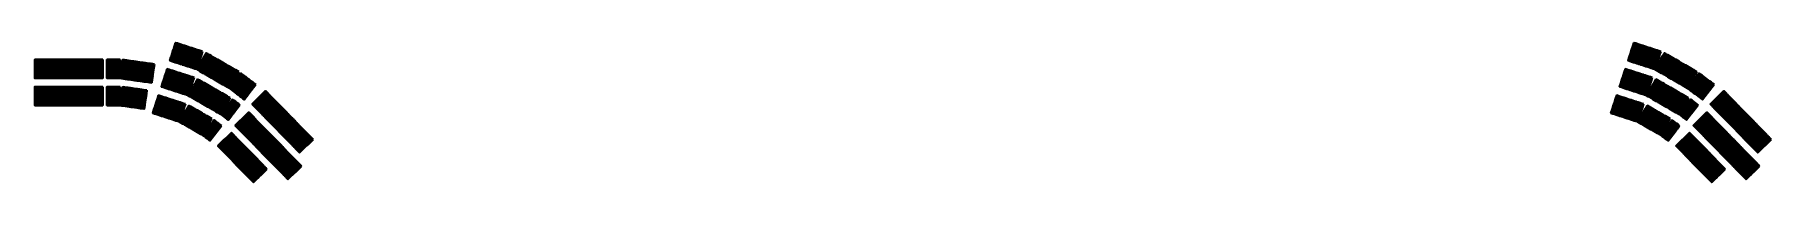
# Model space of a CAD drawing. Header units: millimetres. Extents: x -735047 to 1918431, y -1621985 to 747622.
# Drawn here: x -735047 to 333239, y -544684 to -458582 of the extents above; entities that cross this region are included whole.
import ezdxf

# ---------------------------------------------------------------- set-up
doc = ezdxf.new("R2010")
doc.units = ezdxf.units.MM
doc.layers.add('SOL-PV MODULES', color=5, linetype='Continuous', lineweight=40)

msp = doc.modelspace()

# ---------------------------------------------------------------- linework, layer by layer
at = {"layer": 'SOL-PV MODULES'}
for points in [[(-647268.654, -458932.882), (-648347.153, -458582.457), (-649057.137, -460767.563), (-647978.638, -461117.988)], [(-646166.38, -459291.033), (-647244.878, -458940.608), (-647954.862, -461125.714), (-646876.364, -461476.139)], [(-645064.105, -459649.184), (-646142.604, -459298.758), (-646852.588, -461483.864), (-645774.089, -461834.29)], [(249795.675, -458932.882), (248717.177, -458582.457), (248007.193, -460767.563), (249085.691, -461117.988)], [(250897.95, -459291.033), (249819.451, -458940.608), (249109.467, -461125.714), (250187.966, -461476.139)], [(252000.224, -459649.184), (250921.726, -459298.758), (250211.742, -461483.864), (251290.24, -461834.29)], [(-733912.57, -468951.326), (-735046.57, -468951.326), (-735046.57, -471248.883), (-733912.57, -471248.883)], [(-732753.57, -468951.326), (-733887.57, -468951.326), (-733887.57, -471248.883), (-732753.57, -471248.883)], [(-731594.57, -468951.326), (-732728.57, -468951.326), (-732728.57, -471248.883), (-731594.57, -471248.883)], [(-730435.57, -468951.326), (-731569.57, -468951.326), (-731569.57, -471248.883), (-730435.57, -471248.883)], [(-729276.57, -468951.326), (-730410.57, -468951.326), (-730410.57, -471248.883), (-729276.57, -471248.883)], [(-728117.57, -468951.326), (-729251.57, -468951.326), (-729251.57, -471248.883), (-728117.57, -471248.883)], [(-726958.57, -468951.326), (-728092.57, -468951.326), (-728092.57, -471248.883), (-726958.57, -471248.883)], [(-725799.57, -468951.326), (-726933.57, -468951.326), (-726933.57, -471248.883), (-725799.57, -471248.883)], [(-724640.57, -468951.326), (-725774.57, -468951.326), (-725774.57, -471248.883), (-724640.57, -471248.883)], [(-723481.57, -468951.326), (-724615.57, -468951.326), (-724615.57, -471248.883), (-723481.57, -471248.883)], [(-722322.57, -468951.326), (-723456.57, -468951.326), (-723456.57, -471248.883), (-722322.57, -471248.883)], [(-721163.57, -468951.326), (-722297.57, -468951.326), (-722297.57, -471248.883), (-721163.57, -471248.883)], [(-720004.57, -468951.326), (-721138.57, -468951.326), (-721138.57, -471248.883), (-720004.57, -471248.883)], [(-718845.57, -468951.326), (-719979.57, -468951.326), (-719979.57, -471248.883), (-718845.57, -471248.883)], [(-717686.57, -468951.326), (-718820.57, -468951.326), (-718820.57, -471248.883), (-717686.57, -471248.883)], [(-716527.57, -468951.326), (-717661.57, -468951.326), (-717661.57, -471248.883), (-716527.57, -471248.883)], [(-715368.57, -468951.326), (-716502.57, -468951.326), (-716502.57, -471248.883), (-715368.57, -471248.883)], [(-714209.57, -468951.326), (-715343.57, -468951.326), (-715343.57, -471248.883), (-714209.57, -471248.883)], [(-713050.57, -468951.326), (-714184.57, -468951.326), (-714184.57, -471248.883), (-713050.57, -471248.883)], [(-711891.57, -468951.326), (-713025.57, -468951.326), (-713025.57, -471248.883), (-711891.57, -471248.883)], [(-710632.57, -468951.326), (-711766.57, -468951.326), (-711766.57, -471248.883), (-710632.57, -471248.883)], [(-709473.57, -468951.326), (-710607.57, -468951.326), (-710607.57, -471248.883), (-709473.57, -471248.883)], [(-708314.57, -468951.326), (-709448.57, -468951.326), (-709448.57, -471248.883), (-708314.57, -471248.883)], [(-707155.57, -468951.326), (-708289.57, -468951.326), (-708289.57, -471248.883), (-707155.57, -471248.883)], [(-705996.57, -468951.326), (-707130.57, -468951.326), (-707130.57, -471248.883), (-705996.57, -471248.883)], [(-704837.57, -468951.326), (-705971.57, -468951.326), (-705971.57, -471248.883), (-704837.57, -471248.883)], [(-703678.57, -468951.326), (-704812.57, -468951.326), (-704812.57, -471248.883), (-703678.57, -471248.883)], [(-702519.57, -468951.326), (-703653.57, -468951.326), (-703653.57, -471248.883), (-702519.57, -471248.883)], [(-701360.57, -468951.326), (-702494.57, -468951.326), (-702494.57, -471248.883), (-701360.57, -471248.883)], [(-700201.57, -468951.326), (-701335.57, -468951.326), (-701335.57, -471248.883), (-700201.57, -471248.883)], [(-699042.57, -468951.326), (-700176.57, -468951.326), (-700176.57, -471248.883), (-699042.57, -471248.883)], [(-697883.57, -468951.326), (-699017.57, -468951.326), (-699017.57, -471248.883), (-697883.57, -471248.883)], [(-696724.57, -468951.326), (-697858.57, -468951.326), (-697858.57, -471248.883), (-696724.57, -471248.883)], [(-695565.57, -468951.326), (-696699.57, -468951.326), (-696699.57, -471248.883), (-695565.57, -471248.883)], [(-694406.57, -468951.326), (-695540.57, -468951.326), (-695540.57, -471248.883), (-694406.57, -471248.883)], [(-693247.57, -468951.326), (-694381.57, -468951.326), (-694381.57, -471248.883), (-693247.57, -471248.883)], [(-689528.529, -468951.326), (-690662.529, -468951.326), (-690662.529, -471248.883), (-689528.529, -471248.883)], [(-688369.529, -468951.326), (-689503.529, -468951.326), (-689503.529, -471248.883), (-688369.529, -471248.883)], [(-687210.529, -468951.326), (-688344.529, -468951.326), (-688344.529, -471248.883), (-687210.529, -471248.883)], [(-686051.529, -468951.326), (-687185.529, -468951.326), (-687185.529, -471248.883), (-686051.529, -471248.883)], [(-684892.529, -468951.326), (-686026.529, -468951.326), (-686026.529, -471248.883), (-684892.529, -471248.883)], [(-683733.529, -468951.326), (-684867.529, -468951.326), (-684867.529, -471248.883), (-683733.529, -471248.883)], [(-682574.529, -468951.326), (-683708.529, -468951.326), (-683708.529, -471248.883), (-682574.529, -471248.883)], [(-679812.815, -469222.172), (-680935.764, -469064.247), (-681255.732, -471339.414), (-680132.783, -471497.34)], [(-678665.109, -469383.58), (-679788.059, -469225.654), (-680108.026, -471500.821), (-678985.077, -471658.747)], [(-677517.403, -469544.987), (-678640.353, -469387.061), (-678960.32, -471662.229), (-677837.371, -471820.154)], [(-676369.698, -469706.394), (-677492.647, -469548.469), (-677812.615, -471823.636), (-676689.665, -471981.562)], [(-675221.992, -469867.802), (-676344.941, -469709.876), (-676664.909, -471985.043), (-675541.959, -472142.969)], [(-674074.286, -470029.209), (-675197.235, -469871.283), (-675517.203, -472146.451), (-674394.253, -472304.376)], [(-672926.58, -470190.616), (-674049.529, -470032.69), (-674369.497, -472307.858), (-673246.548, -472465.784)], [(-650139.492, -467768.412), (-651217.99, -467417.987), (-651927.974, -469603.093), (-650849.476, -469953.518)], [(-649421.783, -465559.53), (-650500.281, -465209.104), (-651210.265, -467394.21), (-650131.767, -467744.636)], [(-649037.218, -468126.563), (-650115.716, -467776.138), (-650825.7, -469961.244), (-649747.202, -470311.669)], [(-648704.073, -463350.647), (-649782.571, -463000.222), (-650492.555, -465185.328), (-649414.057, -465535.753)], [(-648319.508, -465917.68), (-649398.006, -465567.255), (-650107.99, -467752.361), (-649029.492, -468102.786)], [(-647986.364, -461141.765), (-649064.862, -460791.339), (-649774.846, -462976.445), (-648696.348, -463326.871)], [(-647934.943, -468484.713), (-649013.441, -468134.288), (-649723.425, -470319.394), (-648644.927, -470669.82)], [(-647601.799, -463708.798), (-648680.297, -463358.373), (-649390.281, -465543.479), (-648311.783, -465893.904)], [(-647217.234, -466275.831), (-648295.732, -465925.406), (-649005.716, -468110.512), (-647927.218, -468460.937)], [(-646884.089, -461499.915), (-647962.587, -461149.49), (-648672.571, -463334.596), (-647594.073, -463685.021)], [(-646832.669, -468842.864), (-647911.167, -468492.439), (-648621.151, -470677.545), (-647542.653, -471027.97)], [(-646499.524, -464066.949), (-647578.022, -463716.523), (-648288.006, -465901.629), (-647209.508, -466252.055)], [(-646114.959, -466633.982), (-647193.457, -466283.556), (-647903.441, -468468.663), (-646824.943, -468819.088)], [(-645781.815, -461858.066), (-646860.313, -461507.641), (-647570.297, -463692.747), (-646491.799, -464043.172)], [(-645730.394, -469201.015), (-646808.892, -468850.59), (-647518.876, -471035.696), (-646440.378, -471386.121)], [(-645397.25, -464425.099), (-646475.748, -464074.674), (-647185.732, -466259.78), (-646107.234, -466610.205)], [(-645012.685, -466992.132), (-646091.183, -466641.707), (-646801.167, -468826.813), (-645722.669, -469177.238)], [(-644679.54, -462216.217), (-645758.038, -461865.791), (-646468.022, -464050.898), (-645389.524, -464401.323)], [(-644628.12, -469559.166), (-645706.618, -469208.74), (-646416.602, -471393.846), (-645338.104, -471744.272)], [(-644294.975, -464783.25), (-645373.473, -464432.825), (-646083.457, -466617.931), (-645004.959, -466968.356)], [(-643961.831, -460007.334), (-645040.329, -459656.909), (-645750.313, -461842.015), (-644671.815, -462192.44)], [(-643910.41, -467350.283), (-644988.908, -466999.858), (-645698.892, -469184.964), (-644620.394, -469535.389)], [(-643577.266, -462574.367), (-644655.764, -462223.942), (-645365.748, -464409.048), (-644287.25, -464759.474)], [(-643525.845, -469917.316), (-644604.343, -469566.891), (-645314.327, -471751.997), (-644235.829, -472102.422)], [(-643192.701, -465141.401), (-644271.199, -464790.975), (-644981.183, -466976.081), (-643902.685, -467326.507)], [(-642859.556, -460365.485), (-643938.055, -460015.06), (-644648.039, -462200.166), (-643569.54, -462550.591)], [(-642808.136, -467708.434), (-643886.634, -467358.009), (-644596.618, -469543.115), (-643518.12, -469893.54)], [(-642474.991, -462932.518), (-643553.489, -462582.093), (-644263.473, -464767.199), (-643184.975, -465117.624)], [(-642423.571, -470275.467), (-643502.069, -469925.042), (-644212.053, -472110.148), (-643133.555, -472460.573)], [(-642090.426, -465499.551), (-643168.924, -465149.126), (-643878.908, -467334.232), (-642800.41, -467684.657)], [(-641757.282, -460723.636), (-642835.78, -460373.21), (-643545.764, -462558.316), (-642467.266, -462908.742)], [(-641705.861, -468066.584), (-642784.359, -467716.159), (-643494.343, -469901.265), (-642415.845, -470251.691)], [(-641372.717, -463290.669), (-642451.215, -462940.244), (-643161.199, -465125.35), (-642082.701, -465475.775)], [(-640988.152, -465857.702), (-642066.65, -465507.277), (-642776.634, -467692.383), (-641698.136, -468042.808)], [(-640655.007, -461081.786), (-641733.506, -460731.361), (-642443.49, -462916.467), (-641364.991, -463266.892)], [(-640603.587, -468424.735), (-641682.085, -468074.31), (-642392.069, -470259.416), (-641313.571, -470609.841)], [(-640270.442, -463648.82), (-641348.94, -463298.394), (-642058.924, -465483.5), (-640980.426, -465833.926)], [(-639885.877, -466215.853), (-640964.375, -465865.427), (-641674.359, -468050.534), (-640595.861, -468400.959)], [(-639552.733, -461439.937), (-640631.231, -461089.512), (-641341.215, -463274.618), (-640262.717, -463625.043)], [(-639501.312, -468782.886), (-640579.81, -468432.461), (-641289.794, -470617.567), (-640211.296, -470967.992)], [(-639168.168, -464006.97), (-640246.666, -463656.545), (-640956.65, -465841.651), (-639878.152, -466192.076)], [(-638783.603, -466574.003), (-639862.101, -466223.578), (-640572.085, -468408.684), (-639493.587, -468759.109)], [(-638450.458, -461798.088), (-639528.957, -461447.662), (-640238.941, -463632.769), (-639160.442, -463983.194)], [(-638399.038, -469141.037), (-639477.536, -468790.611), (-640187.52, -470975.717), (-639109.022, -471326.143)], [(-638065.893, -464365.121), (-639144.391, -464014.696), (-639854.375, -466199.802), (-638775.877, -466550.227)], [(-637681.328, -466932.154), (-638759.826, -466581.729), (-639469.81, -468766.835), (-638391.312, -469117.26)], [(-637348.184, -462156.238), (-638426.682, -461805.813), (-639136.666, -463990.919), (-638058.168, -464341.345)], [(-637296.763, -469499.187), (-638375.261, -469148.762), (-639085.245, -471333.868), (-638006.747, -471684.293)], [(-636963.619, -464723.272), (-638042.117, -464372.846), (-638752.101, -466557.952), (-637673.603, -466908.378)], [(-636579.054, -467290.305), (-637657.552, -466939.88), (-638367.536, -469124.986), (-637289.038, -469475.411)], [(-636245.909, -462514.389), (-637324.407, -462163.964), (-638034.391, -464349.07), (-636955.893, -464699.495)], [(-636194.489, -469857.338), (-637272.987, -469506.913), (-637982.971, -471692.019), (-636904.473, -472042.444)], [(-635861.344, -465081.422), (-636939.842, -464730.997), (-637649.826, -466916.103), (-636571.328, -467266.528)], [(-635476.779, -467648.455), (-636555.277, -467298.03), (-637265.261, -469483.136), (-636186.763, -469833.562)], [(-635143.635, -462872.54), (-636222.133, -462522.115), (-636932.117, -464707.221), (-635853.619, -465057.646)], [(-635092.214, -470215.489), (-636170.712, -469865.063), (-636880.696, -472050.169), (-635802.198, -472400.595)], [(-634759.07, -465439.573), (-635837.568, -465089.148), (-636547.552, -467274.254), (-635469.054, -467624.679)], [(-634374.505, -468006.606), (-635453.003, -467656.181), (-636162.987, -469841.287), (-635084.489, -470191.712)], [(-634041.36, -463230.691), (-635119.858, -462880.265), (-635829.842, -465065.371), (-634751.344, -465415.797)], [(-633656.795, -465797.724), (-634735.293, -465447.298), (-635445.277, -467632.405), (-634366.779, -467982.83)], [(-633272.23, -468364.757), (-634350.728, -468014.332), (-635060.712, -470199.438), (-633982.214, -470549.863)], [(-632939.086, -463588.841), (-634017.584, -463238.416), (-634727.568, -465423.522), (-633649.07, -465773.947)], [(-632554.521, -466155.874), (-633633.019, -465805.449), (-634343.003, -467990.555), (-633264.505, -468340.98)], [(-631836.811, -463946.992), (-632915.309, -463596.567), (-633625.293, -465781.673), (-632546.795, -466132.098)], [(-630939.135, -469537.435), (-631920.849, -468969.813), (-633070.887, -470958.828), (-632089.173, -471526.449)], [(-629935.779, -470117.571), (-630917.492, -469549.949), (-632067.53, -471538.963), (-631085.817, -472106.585)], [(-629776.583, -467526.778), (-630758.297, -466959.156), (-631908.335, -468948.17), (-630926.621, -469515.792)], [(-628773.227, -468106.913), (-629754.94, -467539.292), (-630904.979, -469528.306), (-629923.265, -470095.928)], [(-628614.031, -465516.121), (-629595.745, -464948.499), (-630745.783, -466937.513), (-629764.069, -467505.135)], [(-627769.871, -468687.049), (-628751.584, -468119.427), (-629901.622, -470108.442), (-628919.909, -470676.063)], [(-627610.675, -466096.256), (-628592.389, -465528.635), (-629742.427, -467517.649), (-628760.713, -468085.271)], [(-626766.514, -469267.185), (-627748.228, -468699.563), (-628898.266, -470688.577), (-627916.553, -471256.199)], [(-626607.319, -466676.392), (-627589.032, -466108.77), (-628739.07, -468097.784), (-627757.357, -468665.406)], [(-625763.158, -469847.32), (-626744.872, -469279.698), (-627894.91, -471268.713), (-626913.196, -471836.335)], [(-625603.963, -467256.528), (-626585.676, -466688.906), (-627735.714, -468677.92), (-626754.001, -469245.542)], [(-624759.802, -470427.456), (-625741.515, -469859.834), (-626891.554, -471848.848), (-625909.84, -472416.47)], [(-624600.606, -467836.663), (-625582.32, -467269.041), (-626732.358, -469258.056), (-625750.644, -469825.677)], [(-623597.25, -468416.799), (-624578.964, -467849.177), (-625729.002, -469838.191), (-624747.288, -470405.813)], [(-622593.894, -468996.934), (-623575.607, -468429.312), (-624725.646, -470418.327), (-623743.932, -470985.949)], [(-621590.538, -469577.07), (-622572.251, -469009.448), (-623722.289, -470998.462), (-622740.576, -471566.084)], [(-620587.181, -470157.205), (-621568.895, -469589.583), (-622718.933, -471578.598), (-621737.22, -472146.22)], [(246924.837, -467768.412), (245846.339, -467417.987), (245136.355, -469603.093), (246214.853, -469953.518)], [(247642.547, -465559.53), (246564.049, -465209.104), (245854.065, -467394.21), (246932.563, -467744.636)], [(248027.112, -468126.563), (246948.614, -467776.138), (246238.63, -469961.244), (247317.128, -470311.669)], [(248360.256, -463350.647), (247281.758, -463000.222), (246571.774, -465185.328), (247650.272, -465535.753)], [(248744.821, -465917.68), (247666.323, -465567.255), (246956.339, -467752.361), (248034.837, -468102.786)], [(249077.966, -461141.765), (247999.468, -460791.339), (247289.484, -462976.445), (248367.982, -463326.871)], [(249129.386, -468484.713), (248050.888, -468134.288), (247340.904, -470319.394), (248419.402, -470669.82)], [(249462.531, -463708.798), (248384.033, -463358.373), (247674.049, -465543.479), (248752.547, -465893.904)], [(249847.096, -466275.831), (248768.598, -465925.406), (248058.614, -468110.512), (249137.112, -468460.937)], [(250180.24, -461499.915), (249101.742, -461149.49), (248391.758, -463334.596), (249470.256, -463685.021)], [(250231.661, -468842.864), (249153.163, -468492.439), (248443.179, -470677.545), (249521.677, -471027.97)], [(250564.805, -464066.949), (249486.307, -463716.523), (248776.323, -465901.629), (249854.821, -466252.055)], [(250949.37, -466633.982), (249870.872, -466283.556), (249160.888, -468468.663), (250239.386, -468819.088)], [(251282.515, -461858.066), (250204.017, -461507.641), (249494.033, -463692.747), (250572.531, -464043.172)], [(251333.935, -469201.015), (250255.437, -468850.59), (249545.453, -471035.696), (250623.951, -471386.121)], [(251667.08, -464425.099), (250588.582, -464074.674), (249878.598, -466259.78), (250957.096, -466610.205)], [(252051.645, -466992.132), (250973.147, -466641.707), (250263.163, -468826.813), (251341.661, -469177.238)], [(252384.789, -462216.217), (251306.291, -461865.791), (250596.307, -464050.898), (251674.805, -464401.323)], [(252436.21, -469559.166), (251357.712, -469208.74), (250647.728, -471393.846), (251726.226, -471744.272)], [(252769.354, -464783.25), (251690.856, -464432.825), (250980.872, -466617.931), (252059.37, -466968.356)], [(253102.499, -460007.334), (252024, -459656.909), (251314.016, -461842.015), (252392.515, -462192.44)], [(253153.919, -467350.283), (252075.421, -466999.858), (251365.437, -469184.964), (252443.935, -469535.389)], [(253487.064, -462574.367), (252408.566, -462223.942), (251698.582, -464409.048), (252777.08, -464759.474)], [(253538.484, -469917.316), (252459.986, -469566.891), (251750.002, -471751.997), (252828.5, -472102.422)], [(253871.629, -465141.401), (252793.131, -464790.975), (252083.147, -466976.081), (253161.645, -467326.507)], [(254204.773, -460365.485), (253126.275, -460015.06), (252416.291, -462200.166), (253494.789, -462550.591)], [(254256.194, -467708.434), (253177.696, -467358.009), (252467.712, -469543.115), (253546.21, -469893.54)], [(254589.338, -462932.518), (253510.84, -462582.093), (252800.856, -464767.199), (253879.354, -465117.624)], [(254640.759, -470275.467), (253562.261, -469925.042), (252852.277, -472110.148), (253930.775, -472460.573)], [(254973.903, -465499.551), (253895.405, -465149.126), (253185.421, -467334.232), (254263.919, -467684.657)], [(255307.048, -460723.636), (254228.549, -460373.21), (253518.565, -462558.316), (254597.064, -462908.742)], [(255358.468, -468066.584), (254279.97, -467716.159), (253569.986, -469901.265), (254648.484, -470251.691)], [(255691.613, -463290.669), (254613.115, -462940.244), (253903.131, -465125.35), (254981.629, -465475.775)], [(256076.178, -465857.702), (254997.68, -465507.277), (254287.696, -467692.383), (255366.194, -468042.808)], [(256409.322, -461081.786), (255330.824, -460731.361), (254620.84, -462916.467), (255699.338, -463266.892)], [(256460.743, -468424.735), (255382.245, -468074.31), (254672.261, -470259.416), (255750.759, -470609.841)], [(256793.887, -463648.82), (255715.389, -463298.394), (255005.405, -465483.5), (256083.903, -465833.926)], [(257178.452, -466215.853), (256099.954, -465865.427), (255389.97, -468050.534), (256468.468, -468400.959)], [(257511.597, -461439.937), (256433.098, -461089.512), (255723.114, -463274.618), (256801.613, -463625.043)], [(257563.017, -468782.886), (256484.519, -468432.461), (255774.535, -470617.567), (256853.033, -470967.992)], [(257896.162, -464006.97), (256817.664, -463656.545), (256107.68, -465841.651), (257186.178, -466192.076)], [(258280.727, -466574.003), (257202.229, -466223.578), (256492.245, -468408.684), (257570.743, -468759.109)], [(258613.871, -461798.088), (257535.373, -461447.662), (256825.389, -463632.769), (257903.887, -463983.194)], [(258665.292, -469141.037), (257586.794, -468790.611), (256876.81, -470975.717), (257955.308, -471326.143)], [(258998.436, -464365.121), (257919.938, -464014.696), (257209.954, -466199.802), (258288.452, -466550.227)], [(259383.001, -466932.154), (258304.503, -466581.729), (257594.519, -468766.835), (258673.017, -469117.26)], [(259716.146, -462156.238), (258637.647, -461805.813), (257927.663, -463990.919), (259006.162, -464341.345)], [(259767.566, -469499.187), (258689.068, -469148.762), (257979.084, -471333.868), (259057.582, -471684.293)], [(260100.711, -464723.272), (259022.213, -464372.846), (258312.229, -466557.952), (259390.727, -466908.378)], [(260485.276, -467290.305), (259406.778, -466939.88), (258696.794, -469124.986), (259775.292, -469475.411)], [(260818.42, -462514.389), (259739.922, -462163.964), (259029.938, -464349.07), (260108.436, -464699.495)], [(260869.841, -469857.338), (259791.343, -469506.913), (259081.359, -471692.019), (260159.857, -472042.444)], [(261202.985, -465081.422), (260124.487, -464730.997), (259414.503, -466916.103), (260493.001, -467266.528)], [(261587.55, -467648.455), (260509.052, -467298.03), (259799.068, -469483.136), (260877.566, -469833.562)], [(261920.695, -462872.54), (260842.196, -462522.115), (260132.212, -464707.221), (261210.711, -465057.646)], [(261972.115, -470215.489), (260893.617, -469865.063), (260183.633, -472050.169), (261262.131, -472400.595)], [(262305.26, -465439.573), (261226.762, -465089.148), (260516.778, -467274.254), (261595.276, -467624.679)], [(262689.825, -468006.606), (261611.327, -467656.181), (260901.343, -469841.287), (261979.841, -470191.712)], [(263022.969, -463230.691), (261944.471, -462880.265), (261234.487, -465065.371), (262312.985, -465415.797)], [(263407.534, -465797.724), (262329.036, -465447.298), (261619.052, -467632.405), (262697.55, -467982.83)], [(263792.099, -468364.757), (262713.601, -468014.332), (262003.617, -470199.438), (263082.115, -470549.863)], [(264125.244, -463588.841), (263046.745, -463238.416), (262336.761, -465423.522), (263415.26, -465773.947)], [(264509.809, -466155.874), (263431.311, -465805.449), (262721.327, -467990.555), (263799.825, -468340.98)], [(265227.518, -463946.992), (264149.02, -463596.567), (263439.036, -465781.673), (264517.534, -466132.098)], [(266125.194, -469537.435), (265143.481, -468969.813), (263993.443, -470958.828), (264975.156, -471526.449)], [(267128.551, -470117.571), (266146.837, -469549.949), (264996.799, -471538.963), (265978.513, -472106.585)], [(267287.746, -467526.778), (266306.033, -466959.156), (265155.995, -468948.17), (266137.708, -469515.792)], [(268291.103, -468106.913), (267309.389, -467539.292), (266159.351, -469528.306), (267141.064, -470095.928)], [(268450.298, -465516.121), (267468.585, -464948.499), (266318.547, -466937.513), (267300.26, -467505.135)], [(269294.459, -468687.049), (268312.745, -468119.427), (267162.707, -470108.442), (268144.421, -470676.063)], [(269453.654, -466096.256), (268471.941, -465528.635), (267321.903, -467517.649), (268303.616, -468085.271)], [(270297.815, -469267.185), (269316.102, -468699.563), (268166.063, -470688.577), (269147.777, -471256.199)], [(270457.011, -466676.392), (269475.297, -466108.77), (268325.259, -468097.784), (269306.973, -468665.406)], [(271301.171, -469847.32), (270319.458, -469279.698), (269169.42, -471268.713), (270151.133, -471836.335)], [(271460.367, -467256.528), (270478.653, -466688.906), (269328.615, -468677.92), (270310.329, -469245.542)], [(272304.528, -470427.456), (271322.814, -469859.834), (270172.776, -471848.848), (271154.489, -472416.47)], [(272463.723, -467836.663), (271482.01, -467269.041), (270331.971, -469258.056), (271313.685, -469825.677)], [(273467.079, -468416.799), (272485.366, -467849.177), (271335.328, -469838.191), (272317.041, -470405.813)], [(274470.436, -468996.934), (273488.722, -468429.312), (272338.684, -470418.327), (273320.397, -470985.949)], [(275473.792, -469577.07), (274492.078, -469009.448), (273342.04, -470998.462), (274323.754, -471566.084)], [(276477.148, -470157.205), (275495.435, -469589.583), (274345.396, -471578.598), (275327.11, -472146.22)], [(-733912.57, -471273.883), (-735046.57, -471273.883), (-735046.57, -473571.439), (-733912.57, -473571.439)], [(-733912.57, -473596.439), (-735046.57, -473596.439), (-735046.57, -475893.996), (-733912.57, -475893.996)], [(-733912.57, -475918.996), (-735046.57, -475918.996), (-735046.57, -478216.552), (-733912.57, -478216.552)], [(-733912.57, -478241.552), (-735046.57, -478241.552), (-735046.57, -480539.109), (-733912.57, -480539.109)], [(-732753.57, -471273.883), (-733887.57, -471273.883), (-733887.57, -473571.439), (-732753.57, -473571.439)], [(-732753.57, -473596.439), (-733887.57, -473596.439), (-733887.57, -475893.996), (-732753.57, -475893.996)], [(-732753.57, -475918.996), (-733887.57, -475918.996), (-733887.57, -478216.552), (-732753.57, -478216.552)], [(-732753.57, -478241.552), (-733887.57, -478241.552), (-733887.57, -480539.109), (-732753.57, -480539.109)], [(-731594.57, -471273.883), (-732728.57, -471273.883), (-732728.57, -473571.439), (-731594.57, -473571.439)], [(-731594.57, -473596.439), (-732728.57, -473596.439), (-732728.57, -475893.996), (-731594.57, -475893.996)], [(-731594.57, -475918.996), (-732728.57, -475918.996), (-732728.57, -478216.552), (-731594.57, -478216.552)], [(-731594.57, -478241.552), (-732728.57, -478241.552), (-732728.57, -480539.109), (-731594.57, -480539.109)], [(-730435.57, -471273.883), (-731569.57, -471273.883), (-731569.57, -473571.439), (-730435.57, -473571.439)], [(-730435.57, -473596.439), (-731569.57, -473596.439), (-731569.57, -475893.996), (-730435.57, -475893.996)], [(-730435.57, -475918.996), (-731569.57, -475918.996), (-731569.57, -478216.552), (-730435.57, -478216.552)], [(-730435.57, -478241.552), (-731569.57, -478241.552), (-731569.57, -480539.109), (-730435.57, -480539.109)], [(-729276.57, -471273.883), (-730410.57, -471273.883), (-730410.57, -473571.439), (-729276.57, -473571.439)], [(-729276.57, -473596.439), (-730410.57, -473596.439), (-730410.57, -475893.996), (-729276.57, -475893.996)], [(-729276.57, -475918.996), (-730410.57, -475918.996), (-730410.57, -478216.552), (-729276.57, -478216.552)], [(-729276.57, -478241.552), (-730410.57, -478241.552), (-730410.57, -480539.109), (-729276.57, -480539.109)], [(-728117.57, -471273.883), (-729251.57, -471273.883), (-729251.57, -473571.439), (-728117.57, -473571.439)], [(-728117.57, -473596.439), (-729251.57, -473596.439), (-729251.57, -475893.996), (-728117.57, -475893.996)], [(-728117.57, -475918.996), (-729251.57, -475918.996), (-729251.57, -478216.552), (-728117.57, -478216.552)], [(-728117.57, -478241.552), (-729251.57, -478241.552), (-729251.57, -480539.109), (-728117.57, -480539.109)], [(-726958.57, -471273.883), (-728092.57, -471273.883), (-728092.57, -473571.439), (-726958.57, -473571.439)], [(-726958.57, -473596.439), (-728092.57, -473596.439), (-728092.57, -475893.996), (-726958.57, -475893.996)], [(-726958.57, -475918.996), (-728092.57, -475918.996), (-728092.57, -478216.552), (-726958.57, -478216.552)], [(-726958.57, -478241.552), (-728092.57, -478241.552), (-728092.57, -480539.109), (-726958.57, -480539.109)], [(-725799.57, -471273.883), (-726933.57, -471273.883), (-726933.57, -473571.439), (-725799.57, -473571.439)], [(-725799.57, -473596.439), (-726933.57, -473596.439), (-726933.57, -475893.996), (-725799.57, -475893.996)], [(-725799.57, -475918.996), (-726933.57, -475918.996), (-726933.57, -478216.552), (-725799.57, -478216.552)], [(-725799.57, -478241.552), (-726933.57, -478241.552), (-726933.57, -480539.109), (-725799.57, -480539.109)], [(-724640.57, -471273.883), (-725774.57, -471273.883), (-725774.57, -473571.439), (-724640.57, -473571.439)], [(-724640.57, -473596.439), (-725774.57, -473596.439), (-725774.57, -475893.996), (-724640.57, -475893.996)], [(-724640.57, -475918.996), (-725774.57, -475918.996), (-725774.57, -478216.552), (-724640.57, -478216.552)], [(-724640.57, -478241.552), (-725774.57, -478241.552), (-725774.57, -480539.109), (-724640.57, -480539.109)], [(-723481.57, -471273.883), (-724615.57, -471273.883), (-724615.57, -473571.439), (-723481.57, -473571.439)], [(-723481.57, -473596.439), (-724615.57, -473596.439), (-724615.57, -475893.996), (-723481.57, -475893.996)], [(-723481.57, -475918.996), (-724615.57, -475918.996), (-724615.57, -478216.552), (-723481.57, -478216.552)], [(-723481.57, -478241.552), (-724615.57, -478241.552), (-724615.57, -480539.109), (-723481.57, -480539.109)], [(-722322.57, -471273.883), (-723456.57, -471273.883), (-723456.57, -473571.439), (-722322.57, -473571.439)], [(-722322.57, -473596.439), (-723456.57, -473596.439), (-723456.57, -475893.996), (-722322.57, -475893.996)], [(-722322.57, -475918.996), (-723456.57, -475918.996), (-723456.57, -478216.552), (-722322.57, -478216.552)], [(-722322.57, -478241.552), (-723456.57, -478241.552), (-723456.57, -480539.109), (-722322.57, -480539.109)], [(-721163.57, -471273.883), (-722297.57, -471273.883), (-722297.57, -473571.439), (-721163.57, -473571.439)], [(-721163.57, -473596.439), (-722297.57, -473596.439), (-722297.57, -475893.996), (-721163.57, -475893.996)], [(-721163.57, -475918.996), (-722297.57, -475918.996), (-722297.57, -478216.552), (-721163.57, -478216.552)], [(-721163.57, -478241.552), (-722297.57, -478241.552), (-722297.57, -480539.109), (-721163.57, -480539.109)], [(-720004.57, -471273.883), (-721138.57, -471273.883), (-721138.57, -473571.439), (-720004.57, -473571.439)], [(-720004.57, -473596.439), (-721138.57, -473596.439), (-721138.57, -475893.996), (-720004.57, -475893.996)], [(-720004.57, -475918.996), (-721138.57, -475918.996), (-721138.57, -478216.552), (-720004.57, -478216.552)], [(-720004.57, -478241.552), (-721138.57, -478241.552), (-721138.57, -480539.109), (-720004.57, -480539.109)], [(-718845.57, -471273.883), (-719979.57, -471273.883), (-719979.57, -473571.439), (-718845.57, -473571.439)], [(-718845.57, -473596.439), (-719979.57, -473596.439), (-719979.57, -475893.996), (-718845.57, -475893.996)], [(-718845.57, -475918.996), (-719979.57, -475918.996), (-719979.57, -478216.552), (-718845.57, -478216.552)], [(-718845.57, -478241.552), (-719979.57, -478241.552), (-719979.57, -480539.109), (-718845.57, -480539.109)], [(-717686.57, -471273.883), (-718820.57, -471273.883), (-718820.57, -473571.439), (-717686.57, -473571.439)], [(-717686.57, -473596.439), (-718820.57, -473596.439), (-718820.57, -475893.996), (-717686.57, -475893.996)], [(-717686.57, -475918.996), (-718820.57, -475918.996), (-718820.57, -478216.552), (-717686.57, -478216.552)], [(-717686.57, -478241.552), (-718820.57, -478241.552), (-718820.57, -480539.109), (-717686.57, -480539.109)], [(-716527.57, -471273.883), (-717661.57, -471273.883), (-717661.57, -473571.439), (-716527.57, -473571.439)], [(-716527.57, -473596.439), (-717661.57, -473596.439), (-717661.57, -475893.996), (-716527.57, -475893.996)], [(-716527.57, -475918.996), (-717661.57, -475918.996), (-717661.57, -478216.552), (-716527.57, -478216.552)], [(-716527.57, -478241.552), (-717661.57, -478241.552), (-717661.57, -480539.109), (-716527.57, -480539.109)], [(-715368.57, -471273.883), (-716502.57, -471273.883), (-716502.57, -473571.439), (-715368.57, -473571.439)], [(-715368.57, -473596.439), (-716502.57, -473596.439), (-716502.57, -475893.996), (-715368.57, -475893.996)], [(-715368.57, -475918.996), (-716502.57, -475918.996), (-716502.57, -478216.552), (-715368.57, -478216.552)], [(-715368.57, -478241.552), (-716502.57, -478241.552), (-716502.57, -480539.109), (-715368.57, -480539.109)], [(-714209.57, -471273.883), (-715343.57, -471273.883), (-715343.57, -473571.439), (-714209.57, -473571.439)], [(-714209.57, -473596.439), (-715343.57, -473596.439), (-715343.57, -475893.996), (-714209.57, -475893.996)], [(-714209.57, -475918.996), (-715343.57, -475918.996), (-715343.57, -478216.552), (-714209.57, -478216.552)], [(-714209.57, -478241.552), (-715343.57, -478241.552), (-715343.57, -480539.109), (-714209.57, -480539.109)], [(-713050.57, -471273.883), (-714184.57, -471273.883), (-714184.57, -473571.439), (-713050.57, -473571.439)], [(-713050.57, -473596.439), (-714184.57, -473596.439), (-714184.57, -475893.996), (-713050.57, -475893.996)], [(-713050.57, -475918.996), (-714184.57, -475918.996), (-714184.57, -478216.552), (-713050.57, -478216.552)], [(-713050.57, -478241.552), (-714184.57, -478241.552), (-714184.57, -480539.109), (-713050.57, -480539.109)], [(-711891.57, -471273.883), (-713025.57, -471273.883), (-713025.57, -473571.439), (-711891.57, -473571.439)], [(-711891.57, -473596.439), (-713025.57, -473596.439), (-713025.57, -475893.996), (-711891.57, -475893.996)], [(-711891.57, -475918.996), (-713025.57, -475918.996), (-713025.57, -478216.552), (-711891.57, -478216.552)], [(-711891.57, -478241.552), (-713025.57, -478241.552), (-713025.57, -480539.109), (-711891.57, -480539.109)], [(-710632.57, -471273.883), (-711766.57, -471273.883), (-711766.57, -473571.439), (-710632.57, -473571.439)], [(-710632.57, -473596.439), (-711766.57, -473596.439), (-711766.57, -475893.996), (-710632.57, -475893.996)], [(-710632.57, -475918.996), (-711766.57, -475918.996), (-711766.57, -478216.552), (-710632.57, -478216.552)], [(-710632.57, -478241.552), (-711766.57, -478241.552), (-711766.57, -480539.109), (-710632.57, -480539.109)], [(-709473.57, -471273.883), (-710607.57, -471273.883), (-710607.57, -473571.439), (-709473.57, -473571.439)], [(-709473.57, -473596.439), (-710607.57, -473596.439), (-710607.57, -475893.996), (-709473.57, -475893.996)], [(-709473.57, -475918.996), (-710607.57, -475918.996), (-710607.57, -478216.552), (-709473.57, -478216.552)], [(-709473.57, -478241.552), (-710607.57, -478241.552), (-710607.57, -480539.109), (-709473.57, -480539.109)], [(-708314.57, -471273.883), (-709448.57, -471273.883), (-709448.57, -473571.439), (-708314.57, -473571.439)], [(-708314.57, -473596.439), (-709448.57, -473596.439), (-709448.57, -475893.996), (-708314.57, -475893.996)], [(-708314.57, -475918.996), (-709448.57, -475918.996), (-709448.57, -478216.552), (-708314.57, -478216.552)], [(-708314.57, -478241.552), (-709448.57, -478241.552), (-709448.57, -480539.109), (-708314.57, -480539.109)], [(-707155.57, -471273.883), (-708289.57, -471273.883), (-708289.57, -473571.439), (-707155.57, -473571.439)], [(-707155.57, -473596.439), (-708289.57, -473596.439), (-708289.57, -475893.996), (-707155.57, -475893.996)], [(-707155.57, -475918.996), (-708289.57, -475918.996), (-708289.57, -478216.552), (-707155.57, -478216.552)], [(-707155.57, -478241.552), (-708289.57, -478241.552), (-708289.57, -480539.109), (-707155.57, -480539.109)], [(-705996.57, -471273.883), (-707130.57, -471273.883), (-707130.57, -473571.439), (-705996.57, -473571.439)], [(-705996.57, -473596.439), (-707130.57, -473596.439), (-707130.57, -475893.996), (-705996.57, -475893.996)], [(-705996.57, -475918.996), (-707130.57, -475918.996), (-707130.57, -478216.552), (-705996.57, -478216.552)], [(-705996.57, -478241.552), (-707130.57, -478241.552), (-707130.57, -480539.109), (-705996.57, -480539.109)], [(-704837.57, -471273.883), (-705971.57, -471273.883), (-705971.57, -473571.439), (-704837.57, -473571.439)], [(-704837.57, -473596.439), (-705971.57, -473596.439), (-705971.57, -475893.996), (-704837.57, -475893.996)], [(-704837.57, -475918.996), (-705971.57, -475918.996), (-705971.57, -478216.552), (-704837.57, -478216.552)], [(-704837.57, -478241.552), (-705971.57, -478241.552), (-705971.57, -480539.109), (-704837.57, -480539.109)], [(-703678.57, -471273.883), (-704812.57, -471273.883), (-704812.57, -473571.439), (-703678.57, -473571.439)], [(-703678.57, -473596.439), (-704812.57, -473596.439), (-704812.57, -475893.996), (-703678.57, -475893.996)], [(-703678.57, -475918.996), (-704812.57, -475918.996), (-704812.57, -478216.552), (-703678.57, -478216.552)], [(-703678.57, -478241.552), (-704812.57, -478241.552), (-704812.57, -480539.109), (-703678.57, -480539.109)], [(-702519.57, -471273.883), (-703653.57, -471273.883), (-703653.57, -473571.439), (-702519.57, -473571.439)], [(-702519.57, -473596.439), (-703653.57, -473596.439), (-703653.57, -475893.996), (-702519.57, -475893.996)], [(-702519.57, -475918.996), (-703653.57, -475918.996), (-703653.57, -478216.552), (-702519.57, -478216.552)], [(-702519.57, -478241.552), (-703653.57, -478241.552), (-703653.57, -480539.109), (-702519.57, -480539.109)], [(-701360.57, -471273.883), (-702494.57, -471273.883), (-702494.57, -473571.439), (-701360.57, -473571.439)], [(-701360.57, -473596.439), (-702494.57, -473596.439), (-702494.57, -475893.996), (-701360.57, -475893.996)], [(-701360.57, -475918.996), (-702494.57, -475918.996), (-702494.57, -478216.552), (-701360.57, -478216.552)], [(-701360.57, -478241.552), (-702494.57, -478241.552), (-702494.57, -480539.109), (-701360.57, -480539.109)], [(-700201.57, -471273.883), (-701335.57, -471273.883), (-701335.57, -473571.439), (-700201.57, -473571.439)], [(-700201.57, -473596.439), (-701335.57, -473596.439), (-701335.57, -475893.996), (-700201.57, -475893.996)], [(-700201.57, -475918.996), (-701335.57, -475918.996), (-701335.57, -478216.552), (-700201.57, -478216.552)], [(-700201.57, -478241.552), (-701335.57, -478241.552), (-701335.57, -480539.109), (-700201.57, -480539.109)], [(-699042.57, -471273.883), (-700176.57, -471273.883), (-700176.57, -473571.439), (-699042.57, -473571.439)], [(-699042.57, -473596.439), (-700176.57, -473596.439), (-700176.57, -475893.996), (-699042.57, -475893.996)], [(-699042.57, -475918.996), (-700176.57, -475918.996), (-700176.57, -478216.552), (-699042.57, -478216.552)], [(-699042.57, -478241.552), (-700176.57, -478241.552), (-700176.57, -480539.109), (-699042.57, -480539.109)], [(-697883.57, -471273.883), (-699017.57, -471273.883), (-699017.57, -473571.439), (-697883.57, -473571.439)], [(-697883.57, -473596.439), (-699017.57, -473596.439), (-699017.57, -475893.996), (-697883.57, -475893.996)], [(-697883.57, -475918.996), (-699017.57, -475918.996), (-699017.57, -478216.552), (-697883.57, -478216.552)], [(-697883.57, -478241.552), (-699017.57, -478241.552), (-699017.57, -480539.109), (-697883.57, -480539.109)], [(-696724.57, -471273.883), (-697858.57, -471273.883), (-697858.57, -473571.439), (-696724.57, -473571.439)], [(-696724.57, -473596.439), (-697858.57, -473596.439), (-697858.57, -475893.996), (-696724.57, -475893.996)], [(-696724.57, -475918.996), (-697858.57, -475918.996), (-697858.57, -478216.552), (-696724.57, -478216.552)], [(-696724.57, -478241.552), (-697858.57, -478241.552), (-697858.57, -480539.109), (-696724.57, -480539.109)], [(-695565.57, -471273.883), (-696699.57, -471273.883), (-696699.57, -473571.439), (-695565.57, -473571.439)], [(-695565.57, -473596.439), (-696699.57, -473596.439), (-696699.57, -475893.996), (-695565.57, -475893.996)], [(-695565.57, -475918.996), (-696699.57, -475918.996), (-696699.57, -478216.552), (-695565.57, -478216.552)], [(-695565.57, -478241.552), (-696699.57, -478241.552), (-696699.57, -480539.109), (-695565.57, -480539.109)], [(-694406.57, -471273.883), (-695540.57, -471273.883), (-695540.57, -473571.439), (-694406.57, -473571.439)], [(-694406.57, -473596.439), (-695540.57, -473596.439), (-695540.57, -475893.996), (-694406.57, -475893.996)], [(-694406.57, -475918.996), (-695540.57, -475918.996), (-695540.57, -478216.552), (-694406.57, -478216.552)], [(-694406.57, -478241.552), (-695540.57, -478241.552), (-695540.57, -480539.109), (-694406.57, -480539.109)], [(-693247.57, -471273.883), (-694381.57, -471273.883), (-694381.57, -473571.439), (-693247.57, -473571.439)], [(-693247.57, -473596.439), (-694381.57, -473596.439), (-694381.57, -475893.996), (-693247.57, -475893.996)], [(-693247.57, -475918.996), (-694381.57, -475918.996), (-694381.57, -478216.552), (-693247.57, -478216.552)], [(-693247.57, -478241.552), (-694381.57, -478241.552), (-694381.57, -480539.109), (-693247.57, -480539.109)], [(-689528.529, -471273.883), (-690662.529, -471273.883), (-690662.529, -473571.439), (-689528.529, -473571.439)], [(-689528.529, -473596.439), (-690662.529, -473596.439), (-690662.529, -475893.996), (-689528.529, -475893.996)], [(-689528.529, -475918.996), (-690662.529, -475918.996), (-690662.529, -478216.552), (-689528.529, -478216.552)], [(-689528.529, -478241.552), (-690662.529, -478241.552), (-690662.529, -480539.109), (-689528.529, -480539.109)], [(-688369.529, -471273.883), (-689503.529, -471273.883), (-689503.529, -473571.439), (-688369.529, -473571.439)], [(-688369.529, -473596.439), (-689503.529, -473596.439), (-689503.529, -475893.996), (-688369.529, -475893.996)], [(-688369.529, -475918.996), (-689503.529, -475918.996), (-689503.529, -478216.552), (-688369.529, -478216.552)], [(-688369.529, -478241.552), (-689503.529, -478241.552), (-689503.529, -480539.109), (-688369.529, -480539.109)], [(-687210.529, -471273.883), (-688344.529, -471273.883), (-688344.529, -473571.439), (-687210.529, -473571.439)], [(-687210.529, -473596.439), (-688344.529, -473596.439), (-688344.529, -475893.996), (-687210.529, -475893.996)], [(-687210.529, -475918.996), (-688344.529, -475918.996), (-688344.529, -478216.552), (-687210.529, -478216.552)], [(-687210.529, -478241.552), (-688344.529, -478241.552), (-688344.529, -480539.109), (-687210.529, -480539.109)], [(-686051.529, -471273.883), (-687185.529, -471273.883), (-687185.529, -473571.439), (-686051.529, -473571.439)], [(-686051.529, -473596.439), (-687185.529, -473596.439), (-687185.529, -475893.996), (-686051.529, -475893.996)], [(-686051.529, -475918.996), (-687185.529, -475918.996), (-687185.529, -478216.552), (-686051.529, -478216.552)], [(-686051.529, -478241.552), (-687185.529, -478241.552), (-687185.529, -480539.109), (-686051.529, -480539.109)], [(-684892.529, -471273.883), (-686026.529, -471273.883), (-686026.529, -473571.439), (-684892.529, -473571.439)], [(-684892.529, -473596.439), (-686026.529, -473596.439), (-686026.529, -475893.996), (-684892.529, -475893.996)], [(-684892.529, -475918.996), (-686026.529, -475918.996), (-686026.529, -478216.552), (-684892.529, -478216.552)], [(-684892.529, -478241.552), (-686026.529, -478241.552), (-686026.529, -480539.109), (-684892.529, -480539.109)], [(-683733.529, -471273.883), (-684867.529, -471273.883), (-684867.529, -473571.439), (-683733.529, -473571.439)], [(-683733.529, -473596.439), (-684867.529, -473596.439), (-684867.529, -475893.996), (-683733.529, -475893.996)], [(-683733.529, -475918.996), (-684867.529, -475918.996), (-684867.529, -478216.552), (-683733.529, -478216.552)], [(-683733.529, -478241.552), (-684867.529, -478241.552), (-684867.529, -480539.109), (-683733.529, -480539.109)], [(-682574.529, -471273.883), (-683708.529, -471273.883), (-683708.529, -473571.439), (-682574.529, -473571.439)], [(-682574.529, -473596.439), (-683708.529, -473596.439), (-683708.529, -475893.996), (-682574.529, -475893.996)], [(-682574.529, -475918.996), (-683708.529, -475918.996), (-683708.529, -478216.552), (-682574.529, -478216.552)], [(-682574.529, -478241.552), (-683708.529, -478241.552), (-683708.529, -480539.109), (-682574.529, -480539.109)], [(-681106.612, -478421.867), (-682229.561, -478263.942), (-682549.529, -480539.109), (-681426.579, -480697.035)], [(-680783.163, -476121.944), (-681906.112, -475964.018), (-682226.08, -478239.185), (-681103.13, -478397.111)], [(-680459.713, -473822.02), (-681582.663, -473664.094), (-681902.63, -475939.261), (-680779.681, -476097.187)], [(-680136.264, -471522.096), (-681259.214, -471364.17), (-681579.181, -473639.338), (-680456.232, -473797.263)], [(-679958.906, -478583.275), (-681081.855, -478425.349), (-681401.823, -480700.516), (-680278.874, -480858.442)], [(-679635.457, -476283.351), (-680758.406, -476125.425), (-681078.374, -478400.592), (-679955.424, -478558.518)], [(-679312.008, -473983.427), (-680434.957, -473825.501), (-680754.925, -476100.669), (-679631.975, -476258.594)], [(-678988.558, -471683.503), (-680111.508, -471525.578), (-680431.475, -473800.745), (-679308.526, -473958.671)], [(-678811.2, -478744.682), (-679934.15, -478586.756), (-680254.117, -480861.924), (-679131.168, -481019.849)], [(-678487.751, -476444.758), (-679610.7, -476286.832), (-679930.668, -478562), (-678807.719, -478719.926)], [(-678164.302, -474144.834), (-679287.251, -473986.909), (-679607.219, -476262.076), (-678484.269, -476420.002)], [(-677840.853, -471844.911), (-678963.802, -471686.985), (-679283.77, -473962.152), (-678160.82, -474120.078)], [(-677663.494, -478906.089), (-678786.444, -478748.164), (-679106.411, -481023.331), (-677983.462, -481181.257)], [(-677340.045, -476606.165), (-678462.995, -476448.24), (-678782.962, -478723.407), (-677660.013, -478881.333)], [(-677016.596, -474306.242), (-678139.545, -474148.316), (-678459.513, -476423.483), (-677336.564, -476581.409)], [(-676693.147, -472006.318), (-677816.096, -471848.392), (-678136.064, -474123.56), (-677013.114, -474281.485)], [(-676515.788, -479067.497), (-677638.738, -478909.571), (-677958.706, -481184.738), (-676835.756, -481342.664)], [(-676192.339, -476767.573), (-677315.289, -476609.647), (-677635.256, -478884.814), (-676512.307, -479042.74)], [(-675868.89, -474467.649), (-676991.84, -474309.723), (-677311.807, -476584.891), (-676188.858, -476742.816)], [(-675545.441, -472167.725), (-676668.39, -472009.8), (-676988.358, -474284.967), (-675865.408, -474442.893)], [(-675368.083, -479228.904), (-676491.032, -479070.978), (-676811, -481346.146), (-675688.05, -481504.071)], [(-675044.633, -476928.98), (-676167.583, -476771.054), (-676487.551, -479046.222), (-675364.601, -479204.147)], [(-674721.184, -474629.056), (-675844.134, -474471.131), (-676164.101, -476746.298), (-675041.152, -476904.224)], [(-674397.735, -472329.133), (-675520.685, -472171.207), (-675840.652, -474446.374), (-674717.703, -474604.3)], [(-674220.377, -479390.311), (-675343.326, -479232.385), (-675663.294, -481507.553), (-674540.344, -481665.479)], [(-673896.928, -477090.387), (-675019.877, -476932.462), (-675339.845, -479207.629), (-674216.895, -479365.555)], [(-673573.478, -474790.464), (-674696.428, -474632.538), (-675016.395, -476907.705), (-673893.446, -477065.631)], [(-673250.029, -472490.54), (-674372.979, -472332.614), (-674692.946, -474607.782), (-673569.997, -474765.707)], [(-673072.671, -479551.719), (-674195.62, -479393.793), (-674515.588, -481668.96), (-673392.639, -481826.886)], [(-672749.222, -477251.795), (-673872.171, -477093.869), (-674192.139, -479369.036), (-673069.189, -479526.962)], [(-672425.773, -474951.871), (-673548.722, -474793.945), (-673868.69, -477069.113), (-672745.74, -477227.038)], [(-672102.323, -472651.947), (-673225.273, -472494.022), (-673545.24, -474769.189), (-672422.291, -474927.115)], [(-671924.965, -479713.126), (-673047.915, -479555.2), (-673367.882, -481830.367), (-672244.933, -481988.293)], [(-671778.874, -470352.024), (-672901.824, -470194.098), (-673221.791, -472469.265), (-672098.842, -472627.191)], [(-671601.516, -477413.202), (-672724.465, -477255.276), (-673044.433, -479530.444), (-671921.484, -479688.369)], [(-671278.067, -475113.278), (-672401.016, -474955.353), (-672720.984, -477230.52), (-671598.034, -477388.446)], [(-670954.618, -472813.355), (-672077.567, -472655.429), (-672397.535, -474930.596), (-671274.585, -475088.522)], [(-670777.259, -479874.533), (-671900.209, -479716.607), (-672220.176, -481991.775), (-671097.227, -482149.701)], [(-670631.168, -470513.431), (-671754.118, -470355.505), (-672074.085, -472630.672), (-670951.136, -472788.598)], [(-670453.81, -477574.609), (-671576.76, -477416.684), (-671896.727, -479691.851), (-670773.778, -479849.777)], [(-670130.361, -475274.686), (-671253.31, -475116.76), (-671573.278, -477391.927), (-670450.329, -477549.853)], [(-669806.912, -472974.762), (-670929.861, -472816.836), (-671249.829, -475092.004), (-670126.879, -475249.929)], [(-669629.554, -480035.94), (-670752.503, -479878.015), (-671072.471, -482153.182), (-669949.521, -482311.108)], [(-669483.463, -470674.838), (-670606.412, -470516.912), (-670926.38, -472792.08), (-669803.43, -472950.006)], [(-669306.104, -477736.017), (-670429.054, -477578.091), (-670749.021, -479853.258), (-669626.072, -480011.184)], [(-668982.655, -475436.093), (-670105.605, -475278.167), (-670425.572, -477553.335), (-669302.623, -477711.26)], [(-668659.206, -473136.169), (-669782.155, -472978.244), (-670102.123, -475253.411), (-668979.174, -475411.337)], [(-668481.848, -480197.348), (-669604.797, -480039.422), (-669924.765, -482314.589), (-668801.815, -482472.515)], [(-668335.757, -470836.245), (-669458.706, -470678.32), (-669778.674, -472953.487), (-668655.724, -473111.413)], [(-668158.398, -477897.424), (-669281.348, -477739.498), (-669601.316, -480014.666), (-668478.366, -480172.591)], [(-667834.949, -475597.5), (-668957.899, -475439.575), (-669277.866, -477714.742), (-668154.917, -477872.668)], [(-667511.5, -473297.577), (-668634.45, -473139.651), (-668954.417, -475414.818), (-667831.468, -475572.744)], [(-667334.142, -480358.755), (-668457.091, -480200.829), (-668777.059, -482475.997), (-667654.109, -482633.922)], [(-667188.051, -470997.653), (-668311, -470839.727), (-668630.968, -473114.894), (-667508.018, -473272.82)], [(-667010.693, -478058.831), (-668133.642, -477900.906), (-668453.61, -480176.073), (-667330.66, -480333.999)], [(-666687.243, -475758.908), (-667810.193, -475600.982), (-668130.16, -477876.149), (-667007.211, -478034.075)], [(-666363.794, -473458.984), (-667486.744, -473301.058), (-667806.711, -475576.226), (-666683.762, -475734.151)], [(-666186.436, -480520.162), (-667309.385, -480362.237), (-667629.353, -482637.404), (-666506.404, -482795.33)], [(-666040.345, -471159.06), (-667163.294, -471001.134), (-667483.262, -473276.302), (-666360.313, -473434.227)], [(-665862.987, -478220.239), (-666985.936, -478062.313), (-667305.904, -480337.48), (-666182.954, -480495.406)], [(-665539.538, -475920.315), (-666662.487, -475762.389), (-666982.455, -478037.557), (-665859.505, -478195.482)], [(-665216.088, -473620.391), (-666339.038, -473462.465), (-666659.005, -475737.633), (-665536.056, -475895.559)], [(-665038.73, -480681.57), (-666161.68, -480523.644), (-666481.647, -482798.811), (-665358.698, -482956.737)], [(-664892.639, -471320.467), (-666015.589, -471162.542), (-666335.556, -473437.709), (-665212.607, -473595.635)], [(-664715.281, -478381.646), (-665838.23, -478223.72), (-666158.198, -480498.888), (-665035.249, -480656.813)], [(-664391.832, -476081.722), (-665514.781, -475923.797), (-665834.749, -478198.964), (-664711.799, -478356.89)], [(-664068.383, -473781.799), (-665191.332, -473623.873), (-665511.3, -475899.04), (-664388.35, -476056.966)], [(-663891.024, -480842.977), (-665013.974, -480685.051), (-665333.941, -482960.219), (-664210.992, -483118.144)], [(-663744.933, -471481.875), (-664867.883, -471323.949), (-665187.85, -473599.116), (-664064.901, -473757.042)], [(-663567.575, -478543.053), (-664690.525, -478385.128), (-665010.492, -480660.295), (-663887.543, -480818.221)], [(-663244.126, -476243.13), (-664367.075, -476085.204), (-664687.043, -478360.371), (-663564.094, -478518.297)], [(-662920.677, -473943.206), (-664043.626, -473785.28), (-664363.594, -476060.447), (-663240.644, -476218.373)], [(-662597.228, -471643.282), (-663720.177, -471485.356), (-664040.145, -473760.524), (-662917.195, -473918.449)], [(-662419.869, -478704.461), (-663542.819, -478546.535), (-663862.786, -480821.702), (-662739.837, -480979.628)], [(-662096.42, -476404.537), (-663219.37, -476246.611), (-663539.337, -478521.779), (-662416.388, -478679.704)], [(-661772.971, -474104.613), (-662895.92, -473946.687), (-663215.888, -476221.855), (-662092.939, -476379.781)], [(-661449.522, -471804.689), (-662572.471, -471646.764), (-662892.439, -473921.931), (-661769.489, -474079.857)], [(-653904.938, -479472.04), (-654983.436, -479121.615), (-655693.42, -481306.721), (-654614.922, -481657.146)], [(-653187.228, -477263.157), (-654265.726, -476912.732), (-654975.71, -479097.838), (-653897.212, -479448.263)], [(-652802.663, -479830.191), (-653881.161, -479479.765), (-654591.145, -481664.871), (-653512.647, -482015.297)], [(-652469.519, -475054.275), (-653548.017, -474703.85), (-654258.001, -476888.956), (-653179.503, -477239.381)], [(-652084.954, -477621.308), (-653163.452, -477270.883), (-653873.436, -479455.989), (-652794.938, -479806.414)], [(-651700.389, -480188.341), (-652778.887, -479837.916), (-653488.871, -482023.022), (-652410.373, -482373.447)], [(-651367.244, -475412.426), (-652445.742, -475062), (-653155.726, -477247.106), (-652077.228, -477597.532)], [(-650982.679, -477979.459), (-652061.177, -477629.034), (-652771.161, -479814.14), (-651692.663, -480164.565)], [(-650598.114, -480546.492), (-651676.612, -480196.067), (-652386.596, -482381.173), (-651308.098, -482731.598)], [(-650264.97, -475770.576), (-651343.468, -475420.151), (-652053.452, -477605.257), (-650974.954, -477955.682)], [(-649880.405, -478337.61), (-650958.903, -477987.184), (-651668.887, -480172.29), (-650590.389, -480522.716)], [(-649495.84, -480904.643), (-650574.338, -480554.217), (-651284.322, -482739.323), (-650205.824, -483089.749)], [(-649162.695, -476128.727), (-650241.193, -475778.302), (-650951.177, -477963.408), (-649872.679, -478313.833)], [(-648778.13, -478695.76), (-649856.628, -478345.335), (-650566.612, -480530.441), (-649488.114, -480880.866)], [(-648060.421, -476486.878), (-649138.919, -476136.452), (-649848.903, -478321.559), (-648770.405, -478671.984)], [(-647675.856, -479053.911), (-648754.354, -478703.486), (-649464.338, -480888.592), (-648385.84, -481239.017)], [(-646958.146, -476845.028), (-648036.644, -476494.603), (-648746.628, -478679.709), (-647668.13, -479030.134)], [(-646573.581, -479412.062), (-647652.079, -479061.636), (-648362.063, -481246.742), (-647283.565, -481597.168)], [(-645855.872, -477203.179), (-646934.37, -476852.754), (-647644.354, -479037.86), (-646565.856, -479388.285)], [(-645471.307, -479770.212), (-646549.805, -479419.787), (-647259.789, -481604.893), (-646181.291, -481955.318)], [(-644753.597, -477561.33), (-645832.095, -477210.905), (-646542.079, -479396.011), (-645463.581, -479746.436)], [(-644369.032, -480128.363), (-645447.53, -479777.938), (-646157.514, -481963.044), (-645079.016, -482313.469)], [(-643651.323, -477919.481), (-644729.821, -477569.055), (-645439.805, -479754.161), (-644361.307, -480104.587)], [(-643266.758, -480486.514), (-644345.256, -480136.088), (-645055.24, -482321.194), (-643976.742, -482671.62)], [(-642549.048, -478277.631), (-643627.546, -477927.206), (-644337.53, -480112.312), (-643259.032, -480462.737)], [(-642164.483, -480844.664), (-643242.981, -480494.239), (-643952.965, -482679.345), (-642874.467, -483029.77)], [(-641446.774, -478635.782), (-642525.272, -478285.357), (-643235.256, -480470.463), (-642156.758, -480820.888)], [(-641321.296, -470633.618), (-642399.794, -470283.192), (-643109.778, -472468.298), (-642031.28, -472818.724)], [(-640344.499, -478993.933), (-641422.997, -478643.507), (-642132.981, -480828.613), (-641054.483, -481179.039)], [(-640219.022, -470991.768), (-641297.52, -470641.343), (-642007.504, -472826.449), (-640929.006, -473176.874)], [(-639242.225, -479352.083), (-640320.723, -479001.658), (-641030.707, -481186.764), (-639952.209, -481537.189)], [(-639116.747, -471349.919), (-640195.245, -470999.494), (-640905.229, -473184.6), (-639826.731, -473535.025)], [(-638139.95, -479710.234), (-639218.448, -479359.809), (-639928.432, -481544.915), (-638849.934, -481895.34)], [(-638014.473, -471708.07), (-639092.971, -471357.644), (-639802.955, -473542.751), (-638724.457, -473893.176)], [(-637037.676, -480068.385), (-638116.174, -479717.959), (-638826.158, -481903.065), (-637747.66, -482253.491)], [(-636912.198, -472066.22), (-637990.696, -471715.795), (-638700.68, -473900.901), (-637622.182, -474251.327)], [(-635809.924, -472424.371), (-636888.422, -472073.946), (-637598.406, -474259.052), (-636519.908, -474609.477)], [(-634707.649, -472782.522), (-635786.147, -472432.097), (-636496.131, -474617.203), (-635417.633, -474967.628)], [(-633989.94, -470573.639), (-635068.438, -470223.214), (-635778.422, -472408.32), (-634699.924, -472758.745)], [(-633264.239, -473558.749), (-634245.952, -472991.127), (-635395.99, -474980.142), (-634414.277, -475547.763)], [(-632260.882, -474138.885), (-633242.596, -473571.263), (-634392.634, -475560.277), (-633410.921, -476127.899)], [(-632101.687, -471548.092), (-633083.4, -470980.47), (-634233.439, -472969.485), (-633251.725, -473537.106)], [(-631257.526, -474719.02), (-632239.24, -474151.398), (-633389.278, -476140.413), (-632407.564, -476708.035)], [(-631098.331, -472128.228), (-632080.044, -471560.606), (-633230.082, -473549.62), (-632248.369, -474117.242)], [(-630254.17, -475299.156), (-631235.884, -474731.534), (-632385.922, -476720.548), (-631404.208, -477288.17)], [(-630094.974, -472708.363), (-631076.688, -472140.741), (-632226.726, -474129.756), (-631245.013, -474697.378)], [(-629250.814, -475879.291), (-630232.527, -475311.67), (-631382.565, -477300.684), (-630400.852, -477868.306)], [(-629091.618, -473288.499), (-630073.332, -472720.877), (-631223.37, -474709.891), (-630241.656, -475277.513)], [(-628932.423, -470697.706), (-629914.136, -470130.084), (-631064.174, -472119.099), (-630082.461, -472686.72)], [(-628247.458, -476459.427), (-629229.171, -475891.805), (-630379.209, -477880.819), (-629397.496, -478448.441)], [(-628088.262, -473868.634), (-629069.975, -473301.012), (-630220.014, -475290.027), (-629238.3, -475857.649)], [(-627929.066, -471277.842), (-628910.78, -470710.22), (-630060.818, -472699.234), (-629079.104, -473266.856)], [(-627244.101, -477039.562), (-628225.815, -476471.941), (-629375.853, -478460.955), (-628394.139, -479028.577)], [(-627084.906, -474448.77), (-628066.619, -473881.148), (-629216.657, -475870.162), (-628234.944, -476437.784)], [(-626925.71, -471857.977), (-627907.424, -471290.355), (-629057.462, -473279.37), (-628075.748, -473846.992)], [(-626240.745, -477619.698), (-627222.459, -477052.076), (-628372.497, -479041.091), (-627390.783, -479608.712)], [(-626081.549, -475028.905), (-627063.263, -474461.284), (-628213.301, -476450.298), (-627231.588, -477017.92)], [(-625922.354, -472438.113), (-626904.067, -471870.491), (-628054.105, -473859.505), (-627072.392, -474427.127)], [(-625237.389, -478199.834), (-626219.102, -477632.212), (-627369.14, -479621.226), (-626387.427, -480188.848)], [(-625078.193, -475609.041), (-626059.907, -475041.419), (-627209.945, -477030.433), (-626228.231, -477598.055)], [(-624918.998, -473018.248), (-625900.711, -472450.626), (-627050.749, -474439.641), (-626069.036, -475007.263)], [(-624234.033, -478779.969), (-625215.746, -478212.347), (-626365.784, -480201.362), (-625384.071, -480768.983)], [(-624074.837, -476189.177), (-625056.55, -475621.555), (-626206.589, -477610.569), (-625224.875, -478178.191)], [(-623915.641, -473598.384), (-624897.355, -473030.762), (-626047.393, -475019.776), (-625065.68, -475587.398)], [(-623756.446, -471007.591), (-624738.159, -470439.969), (-625888.197, -472428.984), (-624906.484, -472996.606)], [(-623230.676, -479360.105), (-624212.39, -478792.483), (-625362.428, -480781.497), (-624380.715, -481349.119)], [(-623071.481, -476769.312), (-624053.194, -476201.69), (-625203.232, -478190.705), (-624221.519, -478758.326)], [(-622912.285, -474178.519), (-623893.999, -473610.898), (-625044.037, -475599.912), (-624062.323, -476167.534)], [(-622753.089, -471587.727), (-623734.803, -471020.105), (-624884.841, -473009.119), (-623903.128, -473576.741)], [(-622227.32, -479940.24), (-623209.034, -479372.618), (-624359.072, -481361.633), (-623377.358, -481929.255)], [(-622068.125, -477349.448), (-623049.838, -476781.826), (-624199.876, -478770.84), (-623218.163, -479338.462)], [(-621908.929, -474758.655), (-622890.642, -474191.033), (-624040.681, -476180.048), (-623058.967, -476747.669)], [(-621749.733, -472167.862), (-622731.447, -471600.241), (-623881.485, -473589.255), (-622899.771, -474156.877)], [(-621223.964, -480520.376), (-622205.677, -479952.754), (-623355.716, -481941.768), (-622374.002, -482509.39)], [(-621064.768, -477929.583), (-622046.482, -477361.961), (-623196.52, -479350.976), (-622214.806, -479918.598)], [(-620905.573, -475338.791), (-621887.286, -474771.169), (-623037.324, -476760.183), (-622055.611, -477327.805)], [(-620746.377, -472747.998), (-621728.091, -472180.376), (-622878.129, -474169.39), (-621896.415, -474737.012)], [(-620220.608, -481100.511), (-621202.321, -480532.89), (-622352.359, -482521.904), (-621370.646, -483089.526)], [(-620061.412, -478509.719), (-621043.126, -477942.097), (-622193.164, -479931.111), (-621211.45, -480498.733)], [(-619902.216, -475918.926), (-620883.93, -475351.304), (-622033.968, -477340.319), (-621052.255, -477907.94)], [(-619743.021, -473328.134), (-620724.734, -472760.512), (-621874.772, -474749.526), (-620893.059, -475317.148)], [(-619583.825, -470737.341), (-620565.539, -470169.719), (-621715.577, -472158.733), (-620733.863, -472726.355)], [(-619058.056, -479089.854), (-620039.769, -478522.232), (-621189.807, -480511.247), (-620208.094, -481078.869)], [(-618898.86, -476499.062), (-619880.574, -475931.44), (-621030.612, -477920.454), (-620048.898, -478488.076)], [(-618739.665, -473908.269), (-619721.378, -473340.647), (-620871.416, -475329.662), (-619889.703, -475897.283)], [(-618580.469, -471317.476), (-619562.182, -470749.855), (-620712.221, -472738.869), (-619730.507, -473306.491)], [(-618054.7, -479669.99), (-619036.413, -479102.368), (-620186.451, -481091.382), (-619204.738, -481659.004)], [(-617895.504, -477079.197), (-618877.217, -476511.575), (-620027.256, -478500.59), (-619045.542, -479068.212)], [(-617736.308, -474488.405), (-618718.022, -473920.783), (-619868.06, -475909.797), (-618886.346, -476477.419)], [(-617577.113, -471897.612), (-618558.826, -471329.99), (-619708.864, -473319.005), (-618727.151, -473886.626)], [(-617051.343, -480250.125), (-618033.057, -479682.504), (-619183.095, -481671.518), (-618201.381, -482239.14)], [(-616892.148, -477659.333), (-617873.861, -477091.711), (-619023.899, -479080.725), (-618042.186, -479648.347)], [(-616732.952, -475068.54), (-617714.666, -474500.918), (-618864.704, -476489.933), (-617882.99, -477057.555)], [(-616573.756, -472477.748), (-617555.47, -471910.126), (-618705.508, -473899.14), (-617723.795, -474466.762)], [(-616047.987, -480830.261), (-617029.701, -480262.639), (-618179.739, -482251.653), (-617198.025, -482819.275)], [(-615888.791, -478239.468), (-616870.505, -477671.847), (-618020.543, -479660.861), (-617038.83, -480228.483)], [(-615729.596, -475648.676), (-616711.309, -475081.054), (-617861.348, -477070.068), (-616879.634, -477637.69)], [(-615570.4, -473057.883), (-616552.114, -472490.261), (-617702.152, -474479.276), (-616720.438, -475046.897)], [(-614885.435, -478819.604), (-615867.149, -478251.982), (-617017.187, -480240.996), (-616035.473, -480808.618)], [(-614726.24, -476228.811), (-615707.953, -475661.189), (-616857.991, -477650.204), (-615876.278, -478217.826)], [(-614567.044, -473638.019), (-615548.758, -473070.397), (-616698.796, -475059.411), (-615717.082, -475627.033)], [(-613882.079, -479399.739), (-614863.793, -478832.118), (-616013.831, -480821.132), (-615032.117, -481388.754)], [(-613722.883, -476808.947), (-614704.597, -476241.325), (-615854.635, -478230.339), (-614872.922, -478797.961)], [(-613563.688, -474218.154), (-614545.401, -473650.532), (-615695.439, -475639.547), (-614713.726, -476207.169)], [(-612878.723, -479979.875), (-613860.436, -479412.253), (-615010.474, -481401.268), (-614028.761, -481968.889)], [(-612719.527, -477389.082), (-613701.241, -476821.461), (-614851.279, -478810.475), (-613869.565, -479378.097)], [(-612560.332, -474798.29), (-613542.045, -474230.668), (-614692.083, -476219.682), (-613710.37, -476787.304)], [(-611875.367, -480560.011), (-612857.08, -479992.389), (-614007.118, -481981.403), (-613025.405, -482549.025)], [(-611716.171, -477969.218), (-612697.884, -477401.596), (-613847.923, -479390.61), (-612866.209, -479958.232)], [(-611556.975, -475378.425), (-612538.689, -474810.803), (-613688.727, -476799.818), (-612707.013, -477367.44)], [(-610712.815, -478549.354), (-611694.528, -477981.732), (-612844.566, -479970.746), (-611862.853, -480538.368)], [(-610553.619, -475958.561), (-611535.333, -475390.939), (-612685.371, -477379.953), (-611703.657, -477947.575)], [(-609550.263, -476538.696), (-610531.976, -475971.075), (-611682.014, -477960.089), (-610700.301, -478527.711)], [(-608752.235, -479932.487), (-609654.814, -479245.969), (-611045.743, -481074.652), (-610143.164, -481761.17)], [(-607829.758, -480634.141), (-608732.337, -479947.622), (-610123.266, -481776.305), (-609220.687, -482462.823)], [(-607346.17, -478083.907), (-608248.749, -477397.388), (-609639.679, -479226.071), (-608737.1, -479912.589)], [(-606907.281, -481335.794), (-607809.859, -480649.275), (-609200.789, -482477.958), (-608298.21, -483164.476)], [(-606423.693, -478785.56), (-607326.272, -478099.042), (-608717.202, -479927.724), (-607814.623, -480614.242)], [(-605501.216, -479487.213), (-606403.795, -478800.695), (-607794.725, -480629.377), (-606892.146, -481315.896)], [(-604578.739, -480188.866), (-605481.318, -479502.348), (-606872.248, -481331.03), (-605969.669, -482017.549)], [(-603656.262, -480890.519), (-604558.841, -480204.001), (-605949.77, -482032.684), (-605047.192, -482719.202)], [(243159.392, -479472.04), (242080.894, -479121.615), (241370.91, -481306.721), (242449.408, -481657.146)], [(243877.101, -477263.157), (242798.603, -476912.732), (242088.619, -479097.838), (243167.117, -479448.263)], [(244261.666, -479830.191), (243183.168, -479479.765), (242473.184, -481664.871), (243551.682, -482015.297)], [(244594.811, -475054.275), (243516.313, -474703.85), (242806.329, -476888.956), (243884.827, -477239.381)], [(244979.376, -477621.308), (243900.878, -477270.883), (243190.894, -479455.989), (244269.392, -479806.414)], [(245363.941, -480188.341), (244285.443, -479837.916), (243575.459, -482023.022), (244653.957, -482373.447)], [(245697.085, -475412.426), (244618.587, -475062), (243908.603, -477247.106), (244987.101, -477597.532)], [(246081.65, -477979.459), (245003.152, -477629.034), (244293.168, -479814.14), (245371.666, -480164.565)], [(246466.215, -480546.492), (245387.717, -480196.067), (244677.733, -482381.173), (245756.231, -482731.598)], [(246799.36, -475770.576), (245720.862, -475420.151), (245010.878, -477605.257), (246089.376, -477955.682)], [(247183.925, -478337.61), (246105.427, -477987.184), (245395.443, -480172.29), (246473.941, -480522.716)], [(247568.49, -480904.643), (246489.992, -480554.217), (245780.008, -482739.323), (246858.506, -483089.749)], [(247901.634, -476128.727), (246823.136, -475778.302), (246113.152, -477963.408), (247191.65, -478313.833)], [(248286.199, -478695.76), (247207.701, -478345.335), (246497.717, -480530.441), (247576.215, -480880.866)], [(249003.909, -476486.878), (247925.411, -476136.452), (247215.427, -478321.559), (248293.925, -478671.984)], [(249388.474, -479053.911), (248309.976, -478703.486), (247599.992, -480888.592), (248678.49, -481239.017)], [(250106.183, -476845.028), (249027.685, -476494.603), (248317.701, -478679.709), (249396.199, -479030.134)], [(250490.748, -479412.062), (249412.25, -479061.636), (248702.266, -481246.742), (249780.764, -481597.168)], [(251208.458, -477203.179), (250129.96, -476852.754), (249419.976, -479037.86), (250498.474, -479388.285)], [(251593.023, -479770.212), (250514.525, -479419.787), (249804.541, -481604.893), (250883.039, -481955.318)], [(252310.732, -477561.33), (251232.234, -477210.905), (250522.25, -479396.011), (251600.748, -479746.436)], [(252695.297, -480128.363), (251616.799, -479777.938), (250906.815, -481963.044), (251985.313, -482313.469)], [(253413.007, -477919.481), (252334.509, -477569.055), (251624.525, -479754.161), (252703.023, -480104.587)], [(253797.572, -480486.514), (252719.074, -480136.088), (252009.09, -482321.194), (253087.588, -482671.62)], [(254515.281, -478277.631), (253436.783, -477927.206), (252726.799, -480112.312), (253805.297, -480462.737)], [(254899.846, -480844.664), (253821.348, -480494.239), (253111.364, -482679.345), (254189.862, -483029.77)], [(255617.556, -478635.782), (254539.058, -478285.357), (253829.074, -480470.463), (254907.572, -480820.888)], [(255743.033, -470633.618), (254664.535, -470283.192), (253954.551, -472468.298), (255033.049, -472818.724)], [(256719.83, -478993.933), (255641.332, -478643.507), (254931.348, -480828.613), (256009.846, -481179.039)], [(256845.308, -470991.768), (255766.81, -470641.343), (255056.826, -472826.449), (256135.324, -473176.874)], [(257822.105, -479352.083), (256743.607, -479001.658), (256033.623, -481186.764), (257112.121, -481537.189)], [(257947.582, -471349.919), (256869.084, -470999.494), (256159.1, -473184.6), (257237.598, -473535.025)], [(258924.379, -479710.234), (257845.881, -479359.809), (257135.897, -481544.915), (258214.395, -481895.34)], [(259049.857, -471708.07), (257971.359, -471357.644), (257261.375, -473542.751), (258339.873, -473893.176)], [(260026.654, -480068.385), (258948.156, -479717.959), (258238.172, -481903.065), (259316.67, -482253.491)], [(260152.131, -472066.22), (259073.633, -471715.795), (258363.649, -473900.901), (259442.147, -474251.327)], [(261254.406, -472424.371), (260175.908, -472073.946), (259465.924, -474259.052), (260544.422, -474609.477)], [(262356.68, -472782.522), (261278.182, -472432.097), (260568.198, -474617.203), (261646.696, -474967.628)], [(263074.39, -470573.639), (261995.892, -470223.214), (261285.908, -472408.32), (262364.406, -472758.745)], [(263800.091, -473558.749), (262818.377, -472991.127), (261668.339, -474980.142), (262650.053, -475547.763)], [(264803.447, -474138.885), (263821.733, -473571.263), (262671.695, -475560.277), (263653.409, -476127.899)], [(264962.643, -471548.092), (263980.929, -470980.47), (262830.891, -472969.485), (263812.604, -473537.106)], [(265806.803, -474719.02), (264825.09, -474151.398), (263675.052, -476140.413), (264656.765, -476708.035)], [(265965.999, -472128.228), (264984.285, -471560.606), (263834.247, -473549.62), (264815.961, -474117.242)], [(266810.159, -475299.156), (265828.446, -474731.534), (264678.408, -476720.548), (265660.121, -477288.17)], [(266969.355, -472708.363), (265987.642, -472140.741), (264837.603, -474129.756), (265819.317, -474697.378)], [(267813.516, -475879.291), (266831.802, -475311.67), (265681.764, -477300.684), (266663.478, -477868.306)], [(267972.711, -473288.499), (266990.998, -472720.877), (265840.96, -474709.891), (266822.673, -475277.513)], [(268131.907, -470697.706), (267150.193, -470130.084), (266000.155, -472119.099), (266981.869, -472686.72)], [(268816.872, -476459.427), (267835.158, -475891.805), (266685.12, -477880.819), (267666.834, -478448.441)], [(268976.068, -473868.634), (267994.354, -473301.012), (266844.316, -475290.027), (267826.029, -475857.649)], [(269135.263, -471277.842), (268153.55, -470710.22), (267003.512, -472699.234), (267985.225, -473266.856)], [(269820.228, -477039.562), (268838.515, -476471.941), (267688.477, -478460.955), (268670.19, -479028.577)], [(269979.424, -474448.77), (268997.71, -473881.148), (267847.672, -475870.162), (268829.386, -476437.784)], [(270138.619, -471857.977), (269156.906, -471290.355), (268006.868, -473279.37), (268988.581, -473846.992)], [(270823.584, -477619.698), (269841.871, -477052.076), (268691.833, -479041.091), (269673.546, -479608.712)], [(270982.78, -475028.905), (270001.067, -474461.284), (268851.028, -476450.298), (269832.742, -477017.92)], [(271141.976, -472438.113), (270160.262, -471870.491), (269010.224, -473859.505), (269991.938, -474427.127)], [(271826.941, -478199.834), (270845.227, -477632.212), (269695.189, -479621.226), (270676.903, -480188.848)], [(271986.136, -475609.041), (271004.423, -475041.419), (269854.385, -477030.433), (270836.098, -477598.055)], [(272145.332, -473018.248), (271163.618, -472450.626), (270013.58, -474439.641), (270995.294, -475007.263)], [(272830.297, -478779.969), (271848.583, -478212.347), (270698.545, -480201.362), (271680.259, -480768.983)], [(272989.493, -476189.177), (272007.779, -475621.555), (270857.741, -477610.569), (271839.454, -478178.191)], [(273148.688, -473598.384), (272166.975, -473030.762), (271016.936, -475019.776), (271998.65, -475587.398)], [(273307.884, -471007.591), (272326.17, -470439.969), (271176.132, -472428.984), (272157.846, -472996.606)], [(273833.653, -479360.105), (272851.94, -478792.483), (271701.901, -480781.497), (272683.615, -481349.119)], [(273992.849, -476769.312), (273011.135, -476201.69), (271861.097, -478190.705), (272842.811, -478758.326)], [(274152.044, -474178.519), (273170.331, -473610.898), (272020.293, -475599.912), (273002.006, -476167.534)], [(274311.24, -471587.727), (273329.526, -471020.105), (272179.488, -473009.119), (273161.202, -473576.741)], [(274837.009, -479940.24), (273855.296, -479372.618), (272705.258, -481361.633), (273686.971, -481929.255)], [(274996.205, -477349.448), (274014.491, -476781.826), (272864.453, -478770.84), (273846.167, -479338.462)], [(275155.401, -474758.655), (274173.687, -474191.033), (273023.649, -476180.048), (274005.362, -476747.669)], [(275314.596, -472167.862), (274332.883, -471600.241), (273182.845, -473589.255), (274164.558, -474156.877)], [(275840.366, -480520.376), (274858.652, -479952.754), (273708.614, -481941.768), (274690.327, -482509.39)], [(275999.561, -477929.583), (275017.848, -477361.961), (273867.81, -479350.976), (274849.523, -479918.598)], [(276158.757, -475338.791), (275177.043, -474771.169), (274027.005, -476760.183), (275008.719, -477327.805)], [(276317.952, -472747.998), (275336.239, -472180.376), (274186.201, -474169.39), (275167.914, -474737.012)], [(276843.722, -481100.511), (275862.008, -480532.89), (274711.97, -482521.904), (275693.684, -483089.526)], [(277002.917, -478509.719), (276021.204, -477942.097), (274871.166, -479931.111), (275852.879, -480498.733)], [(277162.113, -475918.926), (276180.4, -475351.304), (275030.361, -477340.319), (276012.075, -477907.94)], [(277321.309, -473328.134), (276339.595, -472760.512), (275189.557, -474749.526), (276171.271, -475317.148)], [(277480.504, -470737.341), (276498.791, -470169.719), (275348.753, -472158.733), (276330.466, -472726.355)], [(278006.274, -479089.854), (277024.56, -478522.232), (275874.522, -480511.247), (276856.236, -481078.869)], [(278165.469, -476499.062), (277183.756, -475931.44), (276033.718, -477920.454), (277015.431, -478488.076)], [(278324.665, -473908.269), (277342.951, -473340.647), (276192.913, -475329.662), (277174.627, -475897.283)], [(278483.861, -471317.476), (277502.147, -470749.855), (276352.109, -472738.869), (277333.822, -473306.491)], [(279009.63, -479669.99), (278027.916, -479102.368), (276877.878, -481091.382), (277859.592, -481659.004)], [(279168.826, -477079.197), (278187.112, -476511.575), (277037.074, -478500.59), (278018.787, -479068.212)], [(279328.021, -474488.405), (278346.308, -473920.783), (277196.269, -475909.797), (278177.983, -476477.419)], [(279487.217, -471897.612), (278505.503, -471329.99), (277355.465, -473319.005), (278337.179, -473886.626)], [(280012.986, -480250.125), (279031.273, -479682.504), (277881.234, -481671.518), (278862.948, -482239.14)], [(280172.182, -477659.333), (279190.468, -477091.711), (278040.43, -479080.725), (279022.144, -479648.347)], [(280331.377, -475068.54), (279349.664, -474500.918), (278199.626, -476489.933), (279181.339, -477057.555)], [(280490.573, -472477.748), (279508.859, -471910.126), (278358.821, -473899.14), (279340.535, -474466.762)], [(281016.342, -480830.261), (280034.629, -480262.639), (278884.591, -482251.653), (279866.304, -482819.275)], [(281175.538, -478239.468), (280193.824, -477671.847), (279043.786, -479660.861), (280025.5, -480228.483)], [(281334.734, -475648.676), (280353.02, -475081.054), (279202.982, -477070.068), (280184.695, -477637.69)], [(281493.929, -473057.883), (280512.216, -472490.261), (279362.178, -474479.276), (280343.891, -475046.897)], [(282178.894, -478819.604), (281197.181, -478251.982), (280047.143, -480240.996), (281028.856, -480808.618)], [(282338.09, -476228.811), (281356.376, -475661.189), (280206.338, -477650.204), (281188.052, -478217.826)], [(282497.285, -473638.019), (281515.572, -473070.397), (280365.534, -475059.411), (281347.247, -475627.033)], [(283182.25, -479399.739), (282200.537, -478832.118), (281050.499, -480821.132), (282032.212, -481388.754)], [(283341.446, -476808.947), (282359.733, -476241.325), (281209.694, -478230.339), (282191.408, -478797.961)], [(283500.642, -474218.154), (282518.928, -473650.532), (281368.89, -475639.547), (282350.604, -476207.169)], [(284185.607, -479979.875), (283203.893, -479412.253), (282053.855, -481401.268), (283035.569, -481968.889)], [(284344.802, -477389.082), (283363.089, -476821.461), (282213.051, -478810.475), (283194.764, -479378.097)], [(284503.998, -474798.29), (283522.284, -474230.668), (282372.246, -476219.682), (283353.96, -476787.304)], [(285188.963, -480560.011), (284207.249, -479992.389), (283057.211, -481981.403), (284038.925, -482549.025)], [(285348.159, -477969.218), (284366.445, -477401.596), (283216.407, -479390.61), (284198.12, -479958.232)], [(285507.354, -475378.425), (284525.641, -474810.803), (283375.603, -476799.818), (284357.316, -477367.44)], [(286351.515, -478549.354), (285369.801, -477981.732), (284219.763, -479970.746), (285201.477, -480538.368)], [(286510.71, -475958.561), (285528.997, -475390.939), (284378.959, -477379.953), (285360.672, -477947.575)], [(287514.067, -476538.696), (286532.353, -475971.075), (285382.315, -477960.089), (286364.029, -478527.711)], [(288312.095, -479932.487), (287409.516, -479245.969), (286018.586, -481074.652), (286921.165, -481761.17)], [(289234.572, -480634.141), (288331.993, -479947.622), (286941.063, -481776.305), (287843.642, -482462.823)], [(289718.16, -478083.907), (288815.581, -477397.388), (287424.651, -479226.071), (288327.23, -479912.589)], [(290157.049, -481335.794), (289254.47, -480649.275), (287863.54, -482477.958), (288766.119, -483164.476)], [(290640.637, -478785.56), (289738.058, -478099.042), (288347.128, -479927.724), (289249.707, -480614.242)], [(291563.114, -479487.213), (290660.535, -478800.695), (289269.605, -480629.377), (290172.184, -481315.896)], [(292485.591, -480188.866), (291583.012, -479502.348), (290192.082, -481331.03), (291094.661, -482017.549)], [(293408.068, -480890.519), (292505.489, -480204.001), (291114.559, -482032.684), (292017.138, -482719.202)], [(-733912.57, -485710.011), (-735046.57, -485710.011), (-735046.57, -488007.568), (-733912.57, -488007.568)], [(-733912.57, -488032.568), (-735046.57, -488032.568), (-735046.57, -490330.124), (-733912.57, -490330.124)], [(-733912.57, -490355.124), (-735046.57, -490355.124), (-735046.57, -492652.681), (-733912.57, -492652.681)], [(-732753.57, -485710.011), (-733887.57, -485710.011), (-733887.57, -488007.568), (-732753.57, -488007.568)], [(-732753.57, -488032.568), (-733887.57, -488032.568), (-733887.57, -490330.124), (-732753.57, -490330.124)], [(-732753.57, -490355.124), (-733887.57, -490355.124), (-733887.57, -492652.681), (-732753.57, -492652.681)], [(-731594.57, -485710.011), (-732728.57, -485710.011), (-732728.57, -488007.568), (-731594.57, -488007.568)], [(-731594.57, -488032.568), (-732728.57, -488032.568), (-732728.57, -490330.124), (-731594.57, -490330.124)], [(-731594.57, -490355.124), (-732728.57, -490355.124), (-732728.57, -492652.681), (-731594.57, -492652.681)], [(-730435.57, -485710.011), (-731569.57, -485710.011), (-731569.57, -488007.568), (-730435.57, -488007.568)], [(-730435.57, -488032.568), (-731569.57, -488032.568), (-731569.57, -490330.124), (-730435.57, -490330.124)], [(-730435.57, -490355.124), (-731569.57, -490355.124), (-731569.57, -492652.681), (-730435.57, -492652.681)], [(-729276.57, -485710.011), (-730410.57, -485710.011), (-730410.57, -488007.568), (-729276.57, -488007.568)], [(-729276.57, -488032.568), (-730410.57, -488032.568), (-730410.57, -490330.124), (-729276.57, -490330.124)], [(-729276.57, -490355.124), (-730410.57, -490355.124), (-730410.57, -492652.681), (-729276.57, -492652.681)], [(-728117.57, -485710.011), (-729251.57, -485710.011), (-729251.57, -488007.568), (-728117.57, -488007.568)], [(-728117.57, -488032.568), (-729251.57, -488032.568), (-729251.57, -490330.124), (-728117.57, -490330.124)], [(-728117.57, -490355.124), (-729251.57, -490355.124), (-729251.57, -492652.681), (-728117.57, -492652.681)], [(-726958.57, -485710.011), (-728092.57, -485710.011), (-728092.57, -488007.568), (-726958.57, -488007.568)], [(-726958.57, -488032.568), (-728092.57, -488032.568), (-728092.57, -490330.124), (-726958.57, -490330.124)], [(-726958.57, -490355.124), (-728092.57, -490355.124), (-728092.57, -492652.681), (-726958.57, -492652.681)], [(-725799.57, -485710.011), (-726933.57, -485710.011), (-726933.57, -488007.568), (-725799.57, -488007.568)], [(-725799.57, -488032.568), (-726933.57, -488032.568), (-726933.57, -490330.124), (-725799.57, -490330.124)], [(-725799.57, -490355.124), (-726933.57, -490355.124), (-726933.57, -492652.681), (-725799.57, -492652.681)], [(-724640.57, -485710.011), (-725774.57, -485710.011), (-725774.57, -488007.568), (-724640.57, -488007.568)], [(-724640.57, -488032.568), (-725774.57, -488032.568), (-725774.57, -490330.124), (-724640.57, -490330.124)], [(-724640.57, -490355.124), (-725774.57, -490355.124), (-725774.57, -492652.681), (-724640.57, -492652.681)], [(-723481.57, -485710.011), (-724615.57, -485710.011), (-724615.57, -488007.568), (-723481.57, -488007.568)], [(-723481.57, -488032.568), (-724615.57, -488032.568), (-724615.57, -490330.124), (-723481.57, -490330.124)], [(-723481.57, -490355.124), (-724615.57, -490355.124), (-724615.57, -492652.681), (-723481.57, -492652.681)], [(-722322.57, -485710.011), (-723456.57, -485710.011), (-723456.57, -488007.568), (-722322.57, -488007.568)], [(-722322.57, -488032.568), (-723456.57, -488032.568), (-723456.57, -490330.124), (-722322.57, -490330.124)], [(-722322.57, -490355.124), (-723456.57, -490355.124), (-723456.57, -492652.681), (-722322.57, -492652.681)], [(-721163.57, -485710.011), (-722297.57, -485710.011), (-722297.57, -488007.568), (-721163.57, -488007.568)], [(-721163.57, -488032.568), (-722297.57, -488032.568), (-722297.57, -490330.124), (-721163.57, -490330.124)], [(-721163.57, -490355.124), (-722297.57, -490355.124), (-722297.57, -492652.681), (-721163.57, -492652.681)], [(-720004.57, -485710.011), (-721138.57, -485710.011), (-721138.57, -488007.568), (-720004.57, -488007.568)], [(-720004.57, -488032.568), (-721138.57, -488032.568), (-721138.57, -490330.124), (-720004.57, -490330.124)], [(-720004.57, -490355.124), (-721138.57, -490355.124), (-721138.57, -492652.681), (-720004.57, -492652.681)], [(-718845.57, -485710.011), (-719979.57, -485710.011), (-719979.57, -488007.568), (-718845.57, -488007.568)], [(-718845.57, -488032.568), (-719979.57, -488032.568), (-719979.57, -490330.124), (-718845.57, -490330.124)], [(-718845.57, -490355.124), (-719979.57, -490355.124), (-719979.57, -492652.681), (-718845.57, -492652.681)], [(-717686.57, -485710.011), (-718820.57, -485710.011), (-718820.57, -488007.568), (-717686.57, -488007.568)], [(-717686.57, -488032.568), (-718820.57, -488032.568), (-718820.57, -490330.124), (-717686.57, -490330.124)], [(-717686.57, -490355.124), (-718820.57, -490355.124), (-718820.57, -492652.681), (-717686.57, -492652.681)], [(-716527.57, -485710.011), (-717661.57, -485710.011), (-717661.57, -488007.568), (-716527.57, -488007.568)], [(-716527.57, -488032.568), (-717661.57, -488032.568), (-717661.57, -490330.124), (-716527.57, -490330.124)], [(-716527.57, -490355.124), (-717661.57, -490355.124), (-717661.57, -492652.681), (-716527.57, -492652.681)], [(-715368.57, -485710.011), (-716502.57, -485710.011), (-716502.57, -488007.568), (-715368.57, -488007.568)], [(-715368.57, -488032.568), (-716502.57, -488032.568), (-716502.57, -490330.124), (-715368.57, -490330.124)], [(-715368.57, -490355.124), (-716502.57, -490355.124), (-716502.57, -492652.681), (-715368.57, -492652.681)], [(-714209.57, -485710.011), (-715343.57, -485710.011), (-715343.57, -488007.568), (-714209.57, -488007.568)], [(-714209.57, -488032.568), (-715343.57, -488032.568), (-715343.57, -490330.124), (-714209.57, -490330.124)], [(-714209.57, -490355.124), (-715343.57, -490355.124), (-715343.57, -492652.681), (-714209.57, -492652.681)], [(-713050.57, -485710.011), (-714184.57, -485710.011), (-714184.57, -488007.568), (-713050.57, -488007.568)], [(-713050.57, -488032.568), (-714184.57, -488032.568), (-714184.57, -490330.124), (-713050.57, -490330.124)], [(-713050.57, -490355.124), (-714184.57, -490355.124), (-714184.57, -492652.681), (-713050.57, -492652.681)], [(-711891.57, -485710.011), (-713025.57, -485710.011), (-713025.57, -488007.568), (-711891.57, -488007.568)], [(-711891.57, -488032.568), (-713025.57, -488032.568), (-713025.57, -490330.124), (-711891.57, -490330.124)], [(-711891.57, -490355.124), (-713025.57, -490355.124), (-713025.57, -492652.681), (-711891.57, -492652.681)], [(-710632.57, -485710.011), (-711766.57, -485710.011), (-711766.57, -488007.568), (-710632.57, -488007.568)], [(-710632.57, -488032.568), (-711766.57, -488032.568), (-711766.57, -490330.124), (-710632.57, -490330.124)], [(-710632.57, -490355.124), (-711766.57, -490355.124), (-711766.57, -492652.681), (-710632.57, -492652.681)], [(-709473.57, -485710.011), (-710607.57, -485710.011), (-710607.57, -488007.568), (-709473.57, -488007.568)], [(-709473.57, -488032.568), (-710607.57, -488032.568), (-710607.57, -490330.124), (-709473.57, -490330.124)], [(-709473.57, -490355.124), (-710607.57, -490355.124), (-710607.57, -492652.681), (-709473.57, -492652.681)], [(-708314.57, -485710.011), (-709448.57, -485710.011), (-709448.57, -488007.568), (-708314.57, -488007.568)], [(-708314.57, -488032.568), (-709448.57, -488032.568), (-709448.57, -490330.124), (-708314.57, -490330.124)], [(-708314.57, -490355.124), (-709448.57, -490355.124), (-709448.57, -492652.681), (-708314.57, -492652.681)], [(-707155.57, -485710.011), (-708289.57, -485710.011), (-708289.57, -488007.568), (-707155.57, -488007.568)], [(-707155.57, -488032.568), (-708289.57, -488032.568), (-708289.57, -490330.124), (-707155.57, -490330.124)], [(-707155.57, -490355.124), (-708289.57, -490355.124), (-708289.57, -492652.681), (-707155.57, -492652.681)], [(-705996.57, -485710.011), (-707130.57, -485710.011), (-707130.57, -488007.568), (-705996.57, -488007.568)], [(-705996.57, -488032.568), (-707130.57, -488032.568), (-707130.57, -490330.124), (-705996.57, -490330.124)], [(-705996.57, -490355.124), (-707130.57, -490355.124), (-707130.57, -492652.681), (-705996.57, -492652.681)], [(-704837.57, -485710.011), (-705971.57, -485710.011), (-705971.57, -488007.568), (-704837.57, -488007.568)], [(-704837.57, -488032.568), (-705971.57, -488032.568), (-705971.57, -490330.124), (-704837.57, -490330.124)], [(-704837.57, -490355.124), (-705971.57, -490355.124), (-705971.57, -492652.681), (-704837.57, -492652.681)], [(-703678.57, -485710.011), (-704812.57, -485710.011), (-704812.57, -488007.568), (-703678.57, -488007.568)], [(-703678.57, -488032.568), (-704812.57, -488032.568), (-704812.57, -490330.124), (-703678.57, -490330.124)], [(-703678.57, -490355.124), (-704812.57, -490355.124), (-704812.57, -492652.681), (-703678.57, -492652.681)], [(-702519.57, -485710.011), (-703653.57, -485710.011), (-703653.57, -488007.568), (-702519.57, -488007.568)], [(-702519.57, -488032.568), (-703653.57, -488032.568), (-703653.57, -490330.124), (-702519.57, -490330.124)], [(-702519.57, -490355.124), (-703653.57, -490355.124), (-703653.57, -492652.681), (-702519.57, -492652.681)], [(-701360.57, -485710.011), (-702494.57, -485710.011), (-702494.57, -488007.568), (-701360.57, -488007.568)], [(-701360.57, -488032.568), (-702494.57, -488032.568), (-702494.57, -490330.124), (-701360.57, -490330.124)], [(-701360.57, -490355.124), (-702494.57, -490355.124), (-702494.57, -492652.681), (-701360.57, -492652.681)], [(-700201.57, -485710.011), (-701335.57, -485710.011), (-701335.57, -488007.568), (-700201.57, -488007.568)], [(-700201.57, -488032.568), (-701335.57, -488032.568), (-701335.57, -490330.124), (-700201.57, -490330.124)], [(-700201.57, -490355.124), (-701335.57, -490355.124), (-701335.57, -492652.681), (-700201.57, -492652.681)], [(-699042.57, -485710.011), (-700176.57, -485710.011), (-700176.57, -488007.568), (-699042.57, -488007.568)], [(-699042.57, -488032.568), (-700176.57, -488032.568), (-700176.57, -490330.124), (-699042.57, -490330.124)], [(-699042.57, -490355.124), (-700176.57, -490355.124), (-700176.57, -492652.681), (-699042.57, -492652.681)], [(-697883.57, -485710.011), (-699017.57, -485710.011), (-699017.57, -488007.568), (-697883.57, -488007.568)], [(-697883.57, -488032.568), (-699017.57, -488032.568), (-699017.57, -490330.124), (-697883.57, -490330.124)], [(-697883.57, -490355.124), (-699017.57, -490355.124), (-699017.57, -492652.681), (-697883.57, -492652.681)], [(-696724.57, -485710.011), (-697858.57, -485710.011), (-697858.57, -488007.568), (-696724.57, -488007.568)], [(-696724.57, -488032.568), (-697858.57, -488032.568), (-697858.57, -490330.124), (-696724.57, -490330.124)], [(-696724.57, -490355.124), (-697858.57, -490355.124), (-697858.57, -492652.681), (-696724.57, -492652.681)], [(-695565.57, -485710.011), (-696699.57, -485710.011), (-696699.57, -488007.568), (-695565.57, -488007.568)], [(-695565.57, -488032.568), (-696699.57, -488032.568), (-696699.57, -490330.124), (-695565.57, -490330.124)], [(-695565.57, -490355.124), (-696699.57, -490355.124), (-696699.57, -492652.681), (-695565.57, -492652.681)], [(-694406.57, -485710.011), (-695540.57, -485710.011), (-695540.57, -488007.568), (-694406.57, -488007.568)], [(-694406.57, -488032.568), (-695540.57, -488032.568), (-695540.57, -490330.124), (-694406.57, -490330.124)], [(-694406.57, -490355.124), (-695540.57, -490355.124), (-695540.57, -492652.681), (-694406.57, -492652.681)], [(-693247.57, -485710.011), (-694381.57, -485710.011), (-694381.57, -488007.568), (-693247.57, -488007.568)], [(-693247.57, -488032.568), (-694381.57, -488032.568), (-694381.57, -490330.124), (-693247.57, -490330.124)], [(-693247.57, -490355.124), (-694381.57, -490355.124), (-694381.57, -492652.681), (-693247.57, -492652.681)], [(-689528.529, -485710.011), (-690662.529, -485710.011), (-690662.529, -488007.568), (-689528.529, -488007.568)], [(-689528.529, -488032.568), (-690662.529, -488032.568), (-690662.529, -490330.124), (-689528.529, -490330.124)], [(-689528.529, -490355.124), (-690662.529, -490355.124), (-690662.529, -492652.681), (-689528.529, -492652.681)], [(-688369.529, -485710.011), (-689503.529, -485710.011), (-689503.529, -488007.568), (-688369.529, -488007.568)], [(-688369.529, -488032.568), (-689503.529, -488032.568), (-689503.529, -490330.124), (-688369.529, -490330.124)], [(-688369.529, -490355.124), (-689503.529, -490355.124), (-689503.529, -492652.681), (-688369.529, -492652.681)], [(-687210.529, -485710.011), (-688344.529, -485710.011), (-688344.529, -488007.568), (-687210.529, -488007.568)], [(-687210.529, -488032.568), (-688344.529, -488032.568), (-688344.529, -490330.124), (-687210.529, -490330.124)], [(-687210.529, -490355.124), (-688344.529, -490355.124), (-688344.529, -492652.681), (-687210.529, -492652.681)], [(-686051.529, -485710.011), (-687185.529, -485710.011), (-687185.529, -488007.568), (-686051.529, -488007.568)], [(-686051.529, -488032.568), (-687185.529, -488032.568), (-687185.529, -490330.124), (-686051.529, -490330.124)], [(-686051.529, -490355.124), (-687185.529, -490355.124), (-687185.529, -492652.681), (-686051.529, -492652.681)], [(-684892.529, -485710.011), (-686026.529, -485710.011), (-686026.529, -488007.568), (-684892.529, -488007.568)], [(-684892.529, -488032.568), (-686026.529, -488032.568), (-686026.529, -490330.124), (-684892.529, -490330.124)], [(-684892.529, -490355.124), (-686026.529, -490355.124), (-686026.529, -492652.681), (-684892.529, -492652.681)], [(-683733.529, -485710.011), (-684867.529, -485710.011), (-684867.529, -488007.568), (-683733.529, -488007.568)], [(-683733.529, -488032.568), (-684867.529, -488032.568), (-684867.529, -490330.124), (-683733.529, -490330.124)], [(-683733.529, -490355.124), (-684867.529, -490355.124), (-684867.529, -492652.681), (-683733.529, -492652.681)], [(-682574.529, -485710.011), (-683708.529, -485710.011), (-683708.529, -488007.568), (-682574.529, -488007.568)], [(-682574.529, -488032.568), (-683708.529, -488032.568), (-683708.529, -490330.124), (-682574.529, -490330.124)], [(-682574.529, -490355.124), (-683708.529, -490355.124), (-683708.529, -492652.681), (-682574.529, -492652.681)], [(-680459.713, -490580.705), (-681582.663, -490422.779), (-681902.63, -492697.946), (-680779.681, -492855.872)], [(-680136.264, -488280.781), (-681259.214, -488122.855), (-681579.181, -490398.023), (-680456.232, -490555.948)], [(-679812.815, -485980.857), (-680935.764, -485822.931), (-681255.732, -488098.099), (-680132.783, -488256.025)], [(-679312.008, -490742.112), (-680434.957, -490584.186), (-680754.925, -492859.354), (-679631.975, -493017.279)], [(-678988.558, -488442.188), (-680111.508, -488284.262), (-680431.475, -490559.43), (-679308.526, -490717.356)], [(-678665.109, -486142.264), (-679788.059, -485984.339), (-680108.026, -488259.506), (-678985.077, -488417.432)], [(-678164.302, -490903.519), (-679287.251, -490745.594), (-679607.219, -493020.761), (-678484.269, -493178.687)], [(-677840.853, -488603.596), (-678963.802, -488445.67), (-679283.77, -490720.837), (-678160.82, -490878.763)], [(-677517.403, -486303.672), (-678640.353, -486145.746), (-678960.32, -488420.913), (-677837.371, -488578.839)], [(-677016.596, -491064.927), (-678139.545, -490907.001), (-678459.513, -493182.168), (-677336.564, -493340.094)], [(-676693.147, -488765.003), (-677816.096, -488607.077), (-678136.064, -490882.245), (-677013.114, -491040.17)], [(-676369.698, -486465.079), (-677492.647, -486307.153), (-677812.615, -488582.321), (-676689.665, -488740.246)], [(-675868.89, -491226.334), (-676991.84, -491068.408), (-677311.807, -493343.576), (-676188.858, -493501.501)], [(-675545.441, -488926.41), (-676668.39, -488768.484), (-676988.358, -491043.652), (-675865.408, -491201.578)], [(-675221.992, -486626.486), (-676344.941, -486468.561), (-676664.909, -488743.728), (-675541.959, -488901.654)], [(-674721.184, -491387.741), (-675844.134, -491229.816), (-676164.101, -493504.983), (-675041.152, -493662.909)], [(-674397.735, -489087.817), (-675520.685, -488929.892), (-675840.652, -491205.059), (-674717.703, -491362.985)], [(-674074.286, -486787.894), (-675197.235, -486629.968), (-675517.203, -488905.135), (-674394.253, -489063.061)], [(-673573.478, -491549.149), (-674696.428, -491391.223), (-675016.395, -493666.39), (-673893.446, -493824.316)], [(-673250.029, -489249.225), (-674372.979, -489091.299), (-674692.946, -491366.466), (-673569.997, -491524.392)], [(-672926.58, -486949.301), (-674049.529, -486791.375), (-674369.497, -489066.543), (-673246.548, -489224.468)], [(-672102.323, -489410.632), (-673225.273, -489252.706), (-673545.24, -491527.874), (-672422.291, -491685.8)], [(-671778.874, -487110.708), (-672901.824, -486952.783), (-673221.791, -489227.95), (-672098.842, -489385.876)], [(-670954.618, -489572.039), (-672077.567, -489414.114), (-672397.535, -491689.281), (-671274.585, -491847.207)], [(-670631.168, -487272.116), (-671754.118, -487114.19), (-672074.085, -489389.357), (-670951.136, -489547.283)], [(-669806.912, -489733.447), (-670929.861, -489575.521), (-671249.829, -491850.688), (-670126.879, -492008.614)], [(-669483.463, -487433.523), (-670606.412, -487275.597), (-670926.38, -489550.765), (-669803.43, -489708.69)], [(-668659.206, -489894.854), (-669782.155, -489736.928), (-670102.123, -492012.096), (-668979.174, -492170.021)], [(-668335.757, -487594.93), (-669458.706, -487437.005), (-669778.674, -489712.172), (-668655.724, -489870.098)], [(-667511.5, -490056.261), (-668634.45, -489898.336), (-668954.417, -492173.503), (-667831.468, -492331.429)], [(-667188.051, -487756.338), (-668311, -487598.412), (-668630.968, -489873.579), (-667508.018, -490031.505)], [(-666363.794, -490217.669), (-667486.744, -490059.743), (-667806.711, -492334.91), (-666683.762, -492492.836)], [(-666040.345, -487917.745), (-667163.294, -487759.819), (-667483.262, -490034.987), (-666360.313, -490192.912)], [(-662743.319, -481004.384), (-663866.268, -480846.459), (-664186.236, -483121.626), (-663063.286, -483279.552)], [(-657805.763, -491360.583), (-658884.261, -491010.157), (-659594.245, -493195.263), (-658515.747, -493545.689)], [(-656703.489, -491718.733), (-657781.987, -491368.308), (-658491.971, -493553.414), (-657413.473, -493903.839)], [(-655340.357, -483889.805), (-656418.855, -483539.38), (-657128.839, -485724.486), (-656050.341, -486074.911)], [(-654622.647, -481680.922), (-655701.145, -481330.497), (-656411.129, -483515.603), (-655332.631, -483866.028)], [(-654238.082, -484247.956), (-655316.58, -483897.53), (-656026.564, -486082.636), (-654948.066, -486433.062)], [(-653520.373, -482039.073), (-654598.871, -481688.648), (-655308.855, -483873.754), (-654230.357, -484224.179)], [(-653135.808, -484606.106), (-654214.306, -484255.681), (-654924.29, -486440.787), (-653845.792, -486791.212)], [(-652418.098, -482397.224), (-653496.596, -482046.798), (-654206.58, -484231.905), (-653128.082, -484582.33)], [(-652033.533, -484964.257), (-653112.031, -484613.832), (-653822.015, -486798.938), (-652743.517, -487149.363)], [(-651315.824, -482755.374), (-652394.322, -482404.949), (-653104.306, -484590.055), (-652025.808, -484940.481)], [(-650931.259, -485322.408), (-652009.757, -484971.982), (-652719.741, -487157.088), (-651641.243, -487507.514)], [(-650213.549, -483113.525), (-651292.047, -482763.1), (-652002.031, -484948.206), (-650923.533, -485298.631)], [(-649828.984, -485680.558), (-650907.482, -485330.133), (-651617.466, -487515.239), (-650538.968, -487865.664)], [(-649111.275, -483471.676), (-650189.773, -483121.251), (-650899.757, -485306.357), (-649821.259, -485656.782)], [(-648726.71, -486038.709), (-649805.208, -485688.284), (-650515.192, -487873.39), (-649436.694, -488223.815)], [(-648393.565, -481262.793), (-649472.063, -480912.368), (-650182.047, -483097.474), (-649103.549, -483447.899)], [(-648009, -483829.827), (-649087.498, -483479.401), (-649797.482, -485664.507), (-648718.984, -486014.933)], [(-647624.435, -486396.86), (-648702.933, -486046.434), (-649412.917, -488231.541), (-648334.419, -488581.966)], [(-647291.291, -481620.944), (-648369.789, -481270.519), (-649079.773, -483455.625), (-648001.275, -483806.05)], [(-646906.726, -484187.977), (-647985.224, -483837.552), (-648695.208, -486022.658), (-647616.71, -486373.083)], [(-646522.161, -486755.01), (-647600.659, -486404.585), (-648310.643, -488589.691), (-647232.145, -488940.116)], [(-646189.016, -481979.095), (-647267.514, -481628.669), (-647977.498, -483813.776), (-646899, -484164.201)], [(-645804.451, -484546.128), (-646882.949, -484195.703), (-647592.933, -486380.809), (-646514.435, -486731.234)], [(-645419.886, -487113.161), (-646498.384, -486762.736), (-647208.368, -488947.842), (-646129.87, -489298.267)], [(-645086.742, -482337.245), (-646165.24, -481986.82), (-646875.224, -484171.926), (-645796.726, -484522.352)], [(-644702.177, -484904.279), (-645780.675, -484553.853), (-646490.659, -486738.959), (-645412.161, -487089.385)], [(-644317.612, -487471.312), (-645396.11, -487120.887), (-646106.094, -489305.993), (-645027.596, -489656.418)], [(-643984.467, -482695.396), (-645062.965, -482344.971), (-645772.949, -484530.077), (-644694.451, -484880.502)], [(-643599.902, -485262.429), (-644678.4, -484912.004), (-645388.384, -487097.11), (-644309.886, -487447.535)], [(-643215.337, -487829.463), (-644293.835, -487479.037), (-645003.819, -489664.143), (-643925.321, -490014.569)], [(-642882.193, -483053.547), (-643960.691, -482703.122), (-644670.675, -484888.228), (-643592.177, -485238.653)], [(-642497.628, -485620.58), (-643576.126, -485270.155), (-644286.11, -487455.261), (-643207.612, -487805.686)], [(-642113.063, -488187.613), (-643191.561, -487837.188), (-643901.545, -490022.294), (-642823.047, -490372.719)], [(-641779.918, -483411.698), (-642858.416, -483061.272), (-643568.4, -485246.378), (-642489.902, -485596.804)], [(-641395.353, -485978.731), (-642473.851, -485628.305), (-643183.835, -487813.412), (-642105.337, -488163.837)], [(-641062.209, -481202.815), (-642140.707, -480852.39), (-642850.691, -483037.496), (-641772.193, -483387.921)], [(-641010.788, -488545.764), (-642089.286, -488195.339), (-642799.27, -490380.445), (-641720.772, -490730.87)], [(-640677.644, -483769.848), (-641756.142, -483419.423), (-642466.126, -485604.529), (-641387.628, -485954.954)], [(-640293.079, -486336.881), (-641371.577, -485986.456), (-642081.561, -488171.562), (-641003.063, -488521.987)], [(-639959.934, -481560.966), (-641038.432, -481210.54), (-641748.416, -483395.647), (-640669.918, -483746.072)], [(-639908.514, -488903.915), (-640987.012, -488553.489), (-641696.996, -490738.595), (-640618.498, -491089.021)], [(-639575.369, -484127.999), (-640653.867, -483777.574), (-641363.851, -485962.68), (-640285.353, -486313.105)], [(-639190.804, -486695.032), (-640269.302, -486344.607), (-640979.286, -488529.713), (-639900.788, -488880.138)], [(-638857.66, -481919.116), (-639936.158, -481568.691), (-640646.142, -483753.797), (-639567.644, -484104.223)], [(-638465.103, -489680.142), (-639446.817, -489112.52), (-640596.855, -491101.534), (-639615.141, -491669.156)], [(-638473.095, -484486.15), (-639551.593, -484135.724), (-640261.577, -486320.83), (-639183.079, -486671.256)], [(-637461.747, -490260.277), (-638443.46, -489692.656), (-639593.499, -491681.67), (-638611.785, -492249.292)], [(-637755.385, -482277.267), (-638833.883, -481926.842), (-639543.867, -484111.948), (-638465.369, -484462.373)], [(-637302.551, -487669.485), (-638284.265, -487101.863), (-639434.303, -489090.877), (-638452.589, -489658.499)], [(-636458.391, -490840.413), (-637440.104, -490272.791), (-638590.142, -492261.806), (-637608.429, -492829.427)], [(-636299.195, -488249.62), (-637280.909, -487681.999), (-638430.947, -489671.013), (-637449.233, -490238.635)], [(-636139.999, -485658.828), (-637121.713, -485091.206), (-638271.751, -487080.22), (-637290.038, -487647.842)], [(-635455.034, -491420.549), (-636436.748, -490852.927), (-637586.786, -492841.941), (-636605.073, -493409.563)], [(-635295.839, -488829.756), (-636277.552, -488262.134), (-637427.59, -490251.148), (-636445.877, -490818.77)], [(-635136.643, -486238.963), (-636118.357, -485671.341), (-637268.395, -487660.356), (-636286.681, -488227.978)], [(-634977.448, -483648.171), (-635959.161, -483080.549), (-637109.199, -485069.563), (-636127.486, -485637.185)], [(-634292.483, -489409.891), (-635274.196, -488842.27), (-636424.234, -490831.284), (-635442.521, -491398.906)], [(-634133.287, -486819.099), (-635115, -486251.477), (-636265.039, -488240.491), (-635283.325, -488808.113)], [(-633974.091, -484228.306), (-634955.805, -483660.684), (-636105.843, -485649.699), (-635124.129, -486217.321)], [(-633814.896, -481637.514), (-634796.609, -481069.892), (-635946.647, -483058.906), (-634964.934, -483626.528)], [(-633289.126, -489990.027), (-634270.84, -489422.405), (-635420.878, -491411.42), (-634439.164, -491979.041)], [(-633129.931, -487399.234), (-634111.644, -486831.613), (-635261.682, -488820.627), (-634279.969, -489388.249)], [(-632970.735, -484808.442), (-633952.449, -484240.82), (-635102.487, -486229.834), (-634120.773, -486797.456)], [(-632811.539, -482217.649), (-633793.253, -481650.027), (-634943.291, -483639.042), (-633961.578, -484206.664)], [(-632285.77, -490570.163), (-633267.484, -490002.541), (-634417.522, -491991.555), (-633435.808, -492559.177)], [(-632126.574, -487979.37), (-633108.288, -487411.748), (-634258.326, -489400.762), (-633276.613, -489968.384)], [(-631967.379, -485388.577), (-632949.092, -484820.956), (-634099.131, -486809.97), (-633117.417, -487377.592)], [(-631808.183, -482797.785), (-632789.897, -482230.163), (-633939.935, -484219.177), (-632958.221, -484786.799)], [(-631282.414, -491150.298), (-632264.127, -490582.676), (-633414.166, -492571.691), (-632432.452, -493139.313)], [(-631123.218, -488559.506), (-632104.932, -487991.884), (-633254.97, -489980.898), (-632273.256, -490548.52)], [(-630964.023, -485968.713), (-631945.736, -485401.091), (-633095.774, -487390.105), (-632114.061, -487957.727)], [(-630804.827, -483377.92), (-631786.541, -482810.298), (-632936.579, -484799.313), (-631954.865, -485366.935)], [(-630279.058, -491730.434), (-631260.771, -491162.812), (-632410.809, -493151.826), (-631429.096, -493719.448)], [(-630119.862, -489139.641), (-631101.576, -488572.019), (-632251.614, -490561.034), (-631269.9, -491128.655)], [(-629960.666, -486548.848), (-630942.38, -485981.227), (-632092.418, -487970.241), (-631110.705, -488537.863)], [(-629801.471, -483958.056), (-630783.184, -483390.434), (-631933.222, -485379.448), (-630951.509, -485947.07)], [(-629116.506, -489719.777), (-630098.219, -489152.155), (-631248.257, -491141.169), (-630266.544, -491708.791)], [(-628957.31, -487128.984), (-629939.024, -486561.362), (-631089.062, -488550.377), (-630107.348, -489117.998)], [(-628798.115, -484538.191), (-629779.828, -483970.57), (-630929.866, -485959.584), (-629948.153, -486527.206)], [(-628113.15, -490299.912), (-629094.863, -489732.29), (-630244.901, -491721.305), (-629263.188, -492288.927)], [(-627953.954, -487709.12), (-628935.667, -487141.498), (-630085.706, -489130.512), (-629103.992, -489698.134)], [(-627794.758, -485118.327), (-628776.472, -484550.705), (-629926.51, -486539.719), (-628944.796, -487107.341)], [(-627109.793, -490880.048), (-628091.507, -490312.426), (-629241.545, -492301.44), (-628259.831, -492869.062)], [(-626950.598, -488289.255), (-627932.311, -487721.633), (-629082.349, -489710.648), (-628100.636, -490278.27)], [(-626791.402, -485698.463), (-627773.116, -485130.841), (-628923.154, -487119.855), (-627941.44, -487687.477)], [(-626106.437, -491460.183), (-627088.151, -490892.561), (-628238.189, -492881.576), (-627256.475, -493449.198)], [(-625947.241, -488869.391), (-626928.955, -488301.769), (-628078.993, -490290.783), (-627097.28, -490858.405)], [(-625788.046, -486278.598), (-626769.759, -485710.976), (-627919.798, -487699.991), (-626938.084, -488267.612)], [(-624943.885, -489449.526), (-625925.599, -488881.904), (-627075.637, -490870.919), (-626093.923, -491438.541)], [(-624784.69, -486858.734), (-625766.403, -486291.112), (-626916.441, -488280.126), (-625934.728, -488847.748)], [(-623940.529, -490029.662), (-624922.243, -489462.04), (-626072.281, -491451.054), (-625090.567, -492018.676)], [(-623781.333, -487438.869), (-624763.047, -486871.247), (-625913.085, -488860.262), (-624931.372, -489427.884)], [(-622937.173, -490609.797), (-623918.886, -490042.176), (-625068.924, -492031.19), (-624087.211, -492598.812)], [(-622777.977, -488019.005), (-623759.691, -487451.383), (-624909.729, -489440.397), (-623928.015, -490008.019)], [(-621933.817, -491189.933), (-622915.53, -490622.311), (-624065.568, -492611.325), (-623083.855, -493178.947)], [(-621774.621, -488599.14), (-622756.334, -488031.518), (-623906.373, -490020.533), (-622924.659, -490588.155)], [(-620930.46, -491770.068), (-621912.174, -491202.447), (-623062.212, -493191.461), (-622080.498, -493759.083)], [(-620771.265, -489179.276), (-621752.978, -488611.654), (-622903.016, -490600.668), (-621921.303, -491168.29)], [(-619767.908, -489759.411), (-620749.622, -489191.79), (-621899.66, -491180.804), (-620917.947, -491748.426)], [(-619217.251, -481680.647), (-620198.965, -481113.025), (-621349.003, -483102.039), (-620367.29, -483669.661)], [(-618764.552, -490339.547), (-619746.266, -489771.925), (-620896.304, -491760.939), (-619914.59, -492328.561)], [(-618213.895, -482260.782), (-619195.609, -481693.161), (-620345.647, -483682.175), (-619363.933, -484249.797)], [(-617761.196, -490919.683), (-618742.909, -490352.061), (-619892.948, -492341.075), (-618911.234, -492908.697)], [(-617210.539, -482840.918), (-618192.252, -482273.296), (-619342.291, -484262.311), (-618360.577, -484829.932)], [(-616757.84, -491499.818), (-617739.553, -490932.196), (-618889.591, -492921.211), (-617907.878, -493488.832)], [(-616207.183, -483421.054), (-617188.896, -482853.432), (-618338.934, -484842.446), (-617357.221, -485410.068)], [(-615203.826, -484001.189), (-616185.54, -483433.567), (-617335.578, -485422.582), (-616353.865, -485990.203)], [(-615044.631, -481410.397), (-616026.344, -480842.775), (-617176.383, -482831.789), (-616194.669, -483399.411)], [(-614200.47, -484581.325), (-615182.184, -484013.703), (-616332.222, -486002.717), (-615350.508, -486570.339)], [(-614041.275, -481990.532), (-615022.988, -481422.91), (-616173.026, -483411.925), (-615191.313, -483979.546)], [(-612970.429, -485478.23), (-613873.008, -484791.711), (-615263.938, -486620.394), (-614361.359, -487306.912)], [(-613037.918, -482570.668), (-614019.632, -482003.046), (-615169.67, -483992.06), (-614187.957, -484559.682)], [(-612047.952, -486179.883), (-612950.531, -485493.364), (-614341.46, -487322.047), (-613438.882, -488008.565)], [(-611564.364, -483629.649), (-612466.943, -482943.131), (-613857.873, -484771.813), (-612955.294, -485458.331)], [(-611125.475, -486881.536), (-612028.054, -486195.018), (-613418.983, -488023.7), (-612516.405, -488710.218)], [(-610641.887, -484331.302), (-611544.466, -483644.784), (-612935.396, -485473.466), (-612032.817, -486159.985)], [(-610202.998, -487583.189), (-611105.577, -486896.671), (-612496.506, -488725.353), (-611593.927, -489411.871)], [(-610158.299, -481781.068), (-611060.878, -481094.55), (-612451.808, -482923.232), (-611549.229, -483609.751)], [(-609719.41, -485032.955), (-610621.989, -484346.437), (-612012.919, -486175.119), (-611110.34, -486861.638)], [(-609280.521, -488284.842), (-610183.1, -487598.324), (-611574.029, -489427.006), (-610671.45, -490113.525)], [(-609235.822, -482482.721), (-610138.401, -481796.203), (-611529.331, -483624.886), (-610626.752, -484311.404)], [(-608796.933, -485734.608), (-609699.512, -485048.09), (-611090.442, -486876.773), (-610187.863, -487563.291)], [(-608358.044, -488986.495), (-609260.622, -488299.977), (-610651.552, -490128.659), (-609748.973, -490815.178)], [(-608313.345, -483184.374), (-609215.924, -482497.856), (-610606.854, -484326.539), (-609704.275, -485013.057)], [(-607874.456, -486436.261), (-608777.035, -485749.743), (-610167.965, -487578.426), (-609265.386, -488264.944)], [(-607435.567, -489688.148), (-608338.145, -489001.63), (-609729.075, -490830.313), (-608826.496, -491516.831)], [(-607390.868, -483886.027), (-608293.447, -483199.509), (-609684.377, -485028.192), (-608781.798, -485714.71)], [(-606951.979, -487137.914), (-607854.558, -486451.396), (-609245.488, -488280.079), (-608342.909, -488966.597)], [(-606513.089, -490389.801), (-607415.668, -489703.283), (-608806.598, -491531.966), (-607904.019, -492218.484)], [(-606468.391, -484587.681), (-607370.97, -483901.162), (-608761.9, -485729.845), (-607859.321, -486416.363)], [(-606029.502, -487839.568), (-606932.081, -487153.049), (-608323.011, -488981.732), (-607420.432, -489668.25)], [(-605984.803, -482037.447), (-606887.382, -481350.929), (-608278.312, -483179.611), (-607375.733, -483866.129)], [(-605590.612, -491091.454), (-606493.191, -490404.936), (-607884.121, -492233.619), (-606981.542, -492920.137)], [(-605545.914, -485289.334), (-606448.493, -484602.815), (-607839.423, -486431.498), (-606936.844, -487118.016)], [(-605107.025, -488541.221), (-606009.604, -487854.702), (-607400.533, -489683.385), (-606497.955, -490369.903)], [(-605062.326, -482739.1), (-605964.905, -482052.582), (-607355.835, -483881.264), (-606453.256, -484567.782)], [(-604668.135, -491793.108), (-605570.714, -491106.589), (-606961.644, -492935.272), (-606059.065, -493621.79)], [(-604623.437, -485990.987), (-605526.016, -485304.469), (-606916.946, -487133.151), (-606014.367, -487819.669)], [(-604184.548, -489242.874), (-605087.127, -488556.356), (-606478.056, -490385.038), (-605575.478, -491071.556)], [(-604139.849, -483440.753), (-605042.428, -482754.235), (-606433.358, -484582.917), (-605530.779, -485269.436)], [(-603700.96, -486692.64), (-604603.539, -486006.122), (-605994.469, -487834.804), (-605091.89, -488521.323)], [(-603262.071, -489944.527), (-604164.65, -489258.009), (-605555.579, -491086.691), (-604653, -491773.209)], [(-603217.372, -484142.406), (-604119.951, -483455.888), (-605510.881, -485284.57), (-604608.302, -485971.089)], [(-602778.483, -487394.293), (-603681.062, -486707.775), (-605071.992, -488536.457), (-604169.413, -489222.976)], [(-602733.785, -481592.172), (-603636.364, -480905.654), (-605027.293, -482734.337), (-604124.715, -483420.855)], [(-602294.895, -484844.059), (-603197.474, -484157.541), (-604588.404, -485986.224), (-603685.825, -486672.742)], [(-601856.006, -488095.946), (-602758.585, -487409.428), (-604149.515, -489238.111), (-603246.936, -489924.629)], [(-601811.308, -482293.825), (-602713.887, -481607.307), (-604104.816, -483435.99), (-603202.237, -484122.508)], [(-601372.418, -485545.712), (-602274.997, -484859.194), (-603665.927, -486687.877), (-602763.348, -487374.395)], [(-600888.831, -482995.479), (-601791.41, -482308.96), (-603182.339, -484137.643), (-602279.76, -484824.161)], [(-600449.941, -486247.365), (-601352.52, -485560.847), (-602743.45, -487389.53), (-601840.871, -488076.048)], [(-599966.354, -483697.132), (-600868.932, -483010.613), (-602259.862, -484839.296), (-601357.283, -485525.814)], [(-599043.877, -484398.785), (-599946.455, -483712.267), (-601337.385, -485540.949), (-600434.806, -486227.467)], [(-593854.252, -490787.093), (-594645.741, -489974.997), (-596291.1, -491578.606), (-595499.611, -492390.702)], [(-593045.313, -491617.093), (-593836.803, -490804.997), (-595482.162, -492408.605), (-594690.672, -493220.701)], [(-592190.989, -489166.036), (-592982.479, -488353.94), (-594627.838, -489957.548), (-593836.348, -490769.644)], [(-591382.051, -489996.036), (-592173.54, -489183.939), (-593818.899, -490787.548), (-593027.41, -491599.644)], [(-590573.112, -490826.035), (-591364.602, -490013.939), (-593009.961, -491617.547), (-592218.471, -492429.644)], [(-589764.174, -491656.035), (-590555.663, -490843.938), (-592201.022, -492447.547), (-591409.533, -493259.643)], [(239258.566, -491360.583), (238180.068, -491010.157), (237470.084, -493195.263), (238548.582, -493545.689)], [(240360.841, -491718.733), (239282.343, -491368.308), (238572.359, -493553.414), (239650.857, -493903.839)], [(241723.973, -483889.805), (240645.475, -483539.38), (239935.491, -485724.486), (241013.989, -486074.911)], [(242441.682, -481680.922), (241363.184, -481330.497), (240653.2, -483515.603), (241731.698, -483866.028)], [(242826.247, -484247.956), (241747.749, -483897.53), (241037.765, -486082.636), (242116.263, -486433.062)], [(243543.957, -482039.073), (242465.459, -481688.648), (241755.475, -483873.754), (242833.973, -484224.179)], [(243928.522, -484606.106), (242850.024, -484255.681), (242140.04, -486440.787), (243218.538, -486791.212)], [(244646.231, -482397.224), (243567.733, -482046.798), (242857.749, -484231.905), (243936.247, -484582.33)], [(245030.796, -484964.257), (243952.298, -484613.832), (243242.314, -486798.938), (244320.812, -487149.363)], [(245748.506, -482755.374), (244670.008, -482404.949), (243960.024, -484590.055), (245038.522, -484940.481)], [(246133.071, -485322.408), (245054.573, -484971.982), (244344.589, -487157.088), (245423.087, -487507.514)], [(246850.78, -483113.525), (245772.282, -482763.1), (245062.298, -484948.206), (246140.796, -485298.631)], [(247235.345, -485680.558), (246156.847, -485330.133), (245446.863, -487515.239), (246525.361, -487865.664)], [(247953.055, -483471.676), (246874.557, -483121.251), (246164.573, -485306.357), (247243.071, -485656.782)], [(248337.62, -486038.709), (247259.122, -485688.284), (246549.138, -487873.39), (247627.636, -488223.815)], [(248670.764, -481262.793), (247592.266, -480912.368), (246882.282, -483097.474), (247960.78, -483447.899)], [(249055.329, -483829.827), (247976.831, -483479.401), (247266.847, -485664.507), (248345.345, -486014.933)], [(249439.894, -486396.86), (248361.396, -486046.434), (247651.412, -488231.541), (248729.91, -488581.966)], [(249773.039, -481620.944), (248694.541, -481270.519), (247984.557, -483455.625), (249063.055, -483806.05)], [(250157.604, -484187.977), (249079.106, -483837.552), (248369.122, -486022.658), (249447.62, -486373.083)], [(250542.169, -486755.01), (249463.671, -486404.585), (248753.687, -488589.691), (249832.185, -488940.116)], [(250875.313, -481979.095), (249796.815, -481628.669), (249086.831, -483813.776), (250165.329, -484164.201)], [(251259.878, -484546.128), (250181.38, -484195.703), (249471.396, -486380.809), (250549.894, -486731.234)], [(251644.443, -487113.161), (250565.945, -486762.736), (249855.961, -488947.842), (250934.459, -489298.267)], [(251977.588, -482337.245), (250899.09, -481986.82), (250189.106, -484171.926), (251267.604, -484522.352)], [(252362.153, -484904.279), (251283.655, -484553.853), (250573.671, -486738.959), (251652.169, -487089.385)], [(252746.718, -487471.312), (251668.22, -487120.887), (250958.236, -489305.993), (252036.734, -489656.418)], [(253079.862, -482695.396), (252001.364, -482344.971), (251291.38, -484530.077), (252369.878, -484880.502)], [(253464.427, -485262.429), (252385.929, -484912.004), (251675.945, -487097.11), (252754.443, -487447.535)], [(253848.992, -487829.463), (252770.494, -487479.037), (252060.51, -489664.143), (253139.008, -490014.569)], [(254182.137, -483053.547), (253103.639, -482703.122), (252393.655, -484888.228), (253472.153, -485238.653)], [(254566.702, -485620.58), (253488.204, -485270.155), (252778.22, -487455.261), (253856.718, -487805.686)], [(254951.267, -488187.613), (253872.769, -487837.188), (253162.785, -490022.294), (254241.283, -490372.719)], [(255284.411, -483411.698), (254205.913, -483061.272), (253495.929, -485246.378), (254574.427, -485596.804)], [(255668.976, -485978.731), (254590.478, -485628.305), (253880.494, -487813.412), (254958.992, -488163.837)], [(256002.121, -481202.815), (254923.623, -480852.39), (254213.639, -483037.496), (255292.137, -483387.921)], [(256053.541, -488545.764), (254975.043, -488195.339), (254265.059, -490380.445), (255343.557, -490730.87)], [(256386.686, -483769.848), (255308.188, -483419.423), (254598.204, -485604.529), (255676.702, -485954.954)], [(256771.251, -486336.881), (255692.753, -485986.456), (254982.769, -488171.562), (256061.267, -488521.987)], [(257104.395, -481560.966), (256025.897, -481210.54), (255315.913, -483395.647), (256394.411, -483746.072)], [(257155.816, -488903.915), (256077.318, -488553.489), (255367.334, -490738.595), (256445.832, -491089.021)], [(257488.96, -484127.999), (256410.462, -483777.574), (255700.478, -485962.68), (256778.976, -486313.105)], [(257873.525, -486695.032), (256795.027, -486344.607), (256085.043, -488529.713), (257163.541, -488880.138)], [(258206.67, -481919.116), (257128.172, -481568.691), (256418.188, -483753.797), (257496.686, -484104.223)], [(258599.226, -489680.142), (257617.513, -489112.52), (256467.475, -491101.534), (257449.188, -491669.156)], [(258591.235, -484486.15), (257512.737, -484135.724), (256802.753, -486320.83), (257881.251, -486671.256)], [(259602.583, -490260.277), (258620.869, -489692.656), (257470.831, -491681.67), (258452.544, -492249.292)], [(259308.944, -482277.267), (258230.446, -481926.842), (257520.462, -484111.948), (258598.96, -484462.373)], [(259761.778, -487669.485), (258780.065, -487101.863), (257630.027, -489090.877), (258611.74, -489658.499)], [(260605.939, -490840.413), (259624.225, -490272.791), (258474.187, -492261.806), (259455.901, -492829.427)], [(260765.134, -488249.62), (259783.421, -487681.999), (258633.383, -489671.013), (259615.096, -490238.635)], [(260924.33, -485658.828), (259942.617, -485091.206), (258792.578, -487080.22), (259774.292, -487647.842)], [(261609.295, -491420.549), (260627.582, -490852.927), (259477.543, -492841.941), (260459.257, -493409.563)], [(261768.491, -488829.756), (260786.777, -488262.134), (259636.739, -490251.148), (260618.453, -490818.77)], [(261927.686, -486238.963), (260945.973, -485671.341), (259795.935, -487660.356), (260777.648, -488227.978)], [(262086.882, -483648.171), (261105.168, -483080.549), (259955.13, -485069.563), (260936.844, -485637.185)], [(262771.847, -489409.891), (261790.133, -488842.27), (260640.095, -490831.284), (261621.809, -491398.906)], [(262931.043, -486819.099), (261949.329, -486251.477), (260799.291, -488240.491), (261781.004, -488808.113)], [(263090.238, -484228.306), (262108.525, -483660.684), (260958.486, -485649.699), (261940.2, -486217.321)], [(263249.434, -481637.514), (262267.72, -481069.892), (261117.682, -483058.906), (262099.396, -483626.528)], [(263775.203, -489990.027), (262793.49, -489422.405), (261643.451, -491411.42), (262625.165, -491979.041)], [(263934.399, -487399.234), (262952.685, -486831.613), (261802.647, -488820.627), (262784.361, -489388.249)], [(264093.594, -484808.442), (263111.881, -484240.82), (261961.843, -486229.834), (262943.556, -486797.456)], [(264252.79, -482217.649), (263271.076, -481650.027), (262121.038, -483639.042), (263102.752, -484206.664)], [(264778.559, -490570.163), (263796.846, -490002.541), (262646.808, -491991.555), (263628.521, -492559.177)], [(264937.755, -487979.37), (263956.041, -487411.748), (262806.003, -489400.762), (263787.717, -489968.384)], [(265096.951, -485388.577), (264115.237, -484820.956), (262965.199, -486809.97), (263946.912, -487377.592)], [(265256.146, -482797.785), (264274.433, -482230.163), (263124.395, -484219.177), (264106.108, -484786.799)], [(265781.916, -491150.298), (264800.202, -490582.676), (263650.164, -492571.691), (264631.877, -493139.313)], [(265941.111, -488559.506), (264959.398, -487991.884), (263809.36, -489980.898), (264791.073, -490548.52)], [(266100.307, -485968.713), (265118.593, -485401.091), (263968.555, -487390.105), (264950.269, -487957.727)], [(266259.502, -483377.92), (265277.789, -482810.298), (264127.751, -484799.313), (265109.464, -485366.935)], [(266785.272, -491730.434), (265803.558, -491162.812), (264653.52, -493151.826), (265635.234, -493719.448)], [(266944.467, -489139.641), (265962.754, -488572.019), (264812.716, -490561.034), (265794.429, -491128.655)], [(267103.663, -486548.848), (266121.95, -485981.227), (264971.911, -487970.241), (265953.625, -488537.863)], [(267262.859, -483958.056), (266281.145, -483390.434), (265131.107, -485379.448), (266112.821, -485947.07)], [(267947.824, -489719.777), (266966.11, -489152.155), (265816.072, -491141.169), (266797.786, -491708.791)], [(268107.019, -487128.984), (267125.306, -486561.362), (265975.268, -488550.377), (266956.981, -489117.998)], [(268266.215, -484538.191), (267284.501, -483970.57), (266134.463, -485959.584), (267116.177, -486527.206)], [(268951.18, -490299.912), (267969.466, -489732.29), (266819.428, -491721.305), (267801.142, -492288.927)], [(269110.376, -487709.12), (268128.662, -487141.498), (266978.624, -489130.512), (267960.337, -489698.134)], [(269269.571, -485118.327), (268287.858, -484550.705), (267137.82, -486539.719), (268119.533, -487107.341)], [(269954.536, -490880.048), (268972.823, -490312.426), (267822.785, -492301.44), (268804.498, -492869.062)], [(270113.732, -488289.255), (269132.018, -487721.633), (267981.98, -489710.648), (268963.694, -490278.27)], [(270272.927, -485698.463), (269291.214, -485130.841), (268141.176, -487119.855), (269122.889, -487687.477)], [(270957.892, -491460.183), (269976.179, -490892.561), (268826.141, -492881.576), (269807.854, -493449.198)], [(271117.088, -488869.391), (270135.375, -488301.769), (268985.336, -490290.783), (269967.05, -490858.405)], [(271276.284, -486278.598), (270294.57, -485710.976), (269144.532, -487699.991), (270126.246, -488267.612)], [(272120.444, -489449.526), (271138.731, -488881.904), (269988.693, -490870.919), (270970.406, -491438.541)], [(272279.64, -486858.734), (271297.926, -486291.112), (270147.888, -488280.126), (271129.602, -488847.748)], [(273123.8, -490029.662), (272142.087, -489462.04), (270992.049, -491451.054), (271973.762, -492018.676)], [(273282.996, -487438.869), (272301.283, -486871.247), (271151.244, -488860.262), (272132.958, -489427.884)], [(274127.157, -490609.797), (273145.443, -490042.176), (271995.405, -492031.19), (272977.119, -492598.812)], [(274286.352, -488019.005), (273304.639, -487451.383), (272154.601, -489440.397), (273136.314, -490008.019)], [(275130.513, -491189.933), (274148.799, -490622.311), (272998.761, -492611.325), (273980.475, -493178.947)], [(275289.709, -488599.14), (274307.995, -488031.518), (273157.957, -490020.533), (274139.67, -490588.155)], [(276133.869, -491770.068), (275152.156, -491202.447), (274002.118, -493191.461), (274983.831, -493759.083)], [(276293.065, -489179.276), (275311.351, -488611.654), (274161.313, -490600.668), (275143.027, -491168.29)], [(277296.421, -489759.411), (276314.708, -489191.79), (275164.669, -491180.804), (276146.383, -491748.426)], [(277847.078, -481680.647), (276865.365, -481113.025), (275715.326, -483102.039), (276697.04, -483669.661)], [(278299.777, -490339.547), (277318.064, -489771.925), (276168.026, -491760.939), (277149.739, -492328.561)], [(278850.434, -482260.782), (277868.721, -481693.161), (276718.683, -483682.175), (277700.396, -484249.797)], [(279303.134, -490919.683), (278321.42, -490352.061), (277171.382, -492341.075), (278153.095, -492908.697)], [(279853.791, -482840.918), (278872.077, -482273.296), (277722.039, -484262.311), (278703.752, -484829.932)], [(280306.49, -491499.818), (279324.776, -490932.196), (278174.738, -492921.211), (279156.452, -493488.832)], [(280857.147, -483421.054), (279875.433, -482853.432), (278725.395, -484842.446), (279707.109, -485410.068)], [(281860.503, -484001.189), (280878.789, -483433.567), (279728.751, -485422.582), (280710.465, -485990.203)], [(282019.699, -481410.397), (281037.985, -480842.775), (279887.947, -482831.789), (280869.66, -483399.411)], [(282863.859, -484581.325), (281882.146, -484013.703), (280732.108, -486002.717), (281713.821, -486570.339)], [(283023.055, -481990.532), (282041.341, -481422.91), (280891.303, -483411.925), (281873.017, -483979.546)], [(284093.901, -485478.23), (283191.322, -484791.711), (281800.392, -486620.394), (282702.971, -487306.912)], [(284026.411, -482570.668), (283044.698, -482003.046), (281894.659, -483992.06), (282876.373, -484559.682)], [(285016.378, -486179.883), (284113.799, -485493.364), (282722.869, -487322.047), (283625.448, -488008.565)], [(285499.965, -483629.649), (284597.387, -482943.131), (283206.457, -484771.813), (284109.036, -485458.331)], [(285938.855, -486881.536), (285036.276, -486195.018), (283645.346, -488023.7), (284547.925, -488710.218)], [(286422.442, -484331.302), (285519.864, -483644.784), (284128.934, -485473.466), (285031.513, -486159.985)], [(286861.332, -487583.189), (285958.753, -486896.671), (284567.823, -488725.353), (285470.402, -489411.871)], [(286906.03, -481781.068), (286003.451, -481094.55), (284612.521, -482923.232), (285515.1, -483609.751)], [(287344.92, -485032.955), (286442.341, -484346.437), (285051.411, -486175.119), (285953.99, -486861.638)], [(287783.809, -488284.842), (286881.23, -487598.324), (285490.3, -489427.006), (286392.879, -490113.525)], [(287828.507, -482482.721), (286925.928, -481796.203), (285534.998, -483624.886), (286437.577, -484311.404)], [(288267.397, -485734.608), (287364.818, -485048.09), (285973.888, -486876.773), (286876.467, -487563.291)], [(288706.286, -488986.495), (287803.707, -488299.977), (286412.777, -490128.659), (287315.356, -490815.178)], [(288750.984, -483184.374), (287848.405, -482497.856), (286457.475, -484326.539), (287360.054, -485013.057)], [(289189.874, -486436.261), (288287.295, -485749.743), (286896.365, -487578.426), (287798.944, -488264.944)], [(289628.763, -489688.148), (288726.184, -489001.63), (287335.254, -490830.313), (288237.833, -491516.831)], [(289673.461, -483886.027), (288770.882, -483199.509), (287379.953, -485028.192), (288282.531, -485714.71)], [(290112.351, -487137.914), (289209.772, -486451.396), (287818.842, -488280.079), (288721.421, -488966.597)], [(290551.24, -490389.801), (289648.661, -489703.283), (288257.731, -491531.966), (289160.31, -492218.484)], [(290595.938, -484587.681), (289693.359, -483901.162), (288302.43, -485729.845), (289205.008, -486416.363)], [(291034.828, -487839.568), (290132.249, -487153.049), (288741.319, -488981.732), (289643.898, -489668.25)], [(291079.526, -482037.447), (290176.947, -481350.929), (288786.017, -483179.611), (289688.596, -483866.129)], [(291473.717, -491091.454), (290571.138, -490404.936), (289180.208, -492233.619), (290082.787, -492920.137)], [(291518.415, -485289.334), (290615.836, -484602.815), (289224.907, -486431.498), (290127.486, -487118.016)], [(291957.305, -488541.221), (291054.726, -487854.702), (289663.796, -489683.385), (290566.375, -490369.903)], [(292002.003, -482739.1), (291099.424, -482052.582), (289708.494, -483881.264), (290611.073, -484567.782)], [(292396.194, -491793.108), (291493.615, -491106.589), (290102.685, -492935.272), (291005.264, -493621.79)], [(292440.892, -485990.987), (291538.313, -485304.469), (290147.384, -487133.151), (291049.963, -487819.669)], [(292879.782, -489242.874), (291977.203, -488556.356), (290586.273, -490385.038), (291488.852, -491071.556)], [(292924.48, -483440.753), (292021.901, -482754.235), (290630.971, -484582.917), (291533.55, -485269.436)], [(293363.369, -486692.64), (292460.791, -486006.122), (291069.861, -487834.804), (291972.44, -488521.323)], [(293802.259, -489944.527), (292899.68, -489258.009), (291508.75, -491086.691), (292411.329, -491773.209)], [(293846.957, -484142.406), (292944.378, -483455.888), (291553.448, -485284.57), (292456.027, -485971.089)], [(294285.847, -487394.293), (293383.268, -486707.775), (291992.338, -488536.457), (292894.917, -489222.976)], [(294330.545, -481592.172), (293427.966, -480905.654), (292037.036, -482734.337), (292939.615, -483420.855)], [(294769.434, -484844.059), (293866.855, -484157.541), (292475.925, -485986.224), (293378.504, -486672.742)], [(295208.324, -488095.946), (294305.745, -487409.428), (292914.815, -489238.111), (293817.394, -489924.629)], [(295253.022, -482293.825), (294350.443, -481607.307), (292959.513, -483435.99), (293862.092, -484122.508)], [(295691.911, -485545.712), (294789.332, -484859.194), (293398.402, -486687.877), (294300.981, -487374.395)], [(296175.499, -482995.479), (295272.92, -482308.96), (293881.99, -484137.643), (294784.569, -484824.161)], [(296614.388, -486247.365), (295711.809, -485560.847), (294320.88, -487389.53), (295223.458, -488076.048)], [(297097.976, -483697.132), (296195.397, -483010.613), (294804.467, -484839.296), (295707.046, -485525.814)], [(298020.453, -484398.785), (297117.874, -483712.267), (295726.944, -485540.949), (296629.523, -486227.467)], [(303210.078, -490787.093), (302418.588, -489974.997), (300773.229, -491578.606), (301564.719, -492390.702)], [(304019.016, -491617.093), (303227.527, -490804.997), (301582.168, -492408.605), (302373.657, -493220.701)], [(304873.34, -489166.036), (304081.85, -488353.94), (302436.492, -489957.548), (303227.981, -490769.644)], [(305682.279, -489996.036), (304890.789, -489183.939), (303245.43, -490787.548), (304036.92, -491599.644)], [(306491.217, -490826.035), (305699.728, -490013.939), (304054.369, -491617.547), (304845.858, -492429.644)], [(307300.156, -491656.035), (306508.666, -490843.938), (304863.307, -492447.547), (305654.797, -493259.643)], [(-733912.57, -492677.681), (-735046.57, -492677.681), (-735046.57, -494975.237), (-733912.57, -494975.237)], [(-733912.57, -495000.237), (-735046.57, -495000.237), (-735046.57, -497297.794), (-733912.57, -497297.794)], [(-732753.57, -492677.681), (-733887.57, -492677.681), (-733887.57, -494975.237), (-732753.57, -494975.237)], [(-732753.57, -495000.237), (-733887.57, -495000.237), (-733887.57, -497297.794), (-732753.57, -497297.794)], [(-731594.57, -492677.681), (-732728.57, -492677.681), (-732728.57, -494975.237), (-731594.57, -494975.237)], [(-731594.57, -495000.237), (-732728.57, -495000.237), (-732728.57, -497297.794), (-731594.57, -497297.794)], [(-730435.57, -492677.681), (-731569.57, -492677.681), (-731569.57, -494975.237), (-730435.57, -494975.237)], [(-730435.57, -495000.237), (-731569.57, -495000.237), (-731569.57, -497297.794), (-730435.57, -497297.794)], [(-729276.57, -492677.681), (-730410.57, -492677.681), (-730410.57, -494975.237), (-729276.57, -494975.237)], [(-729276.57, -495000.237), (-730410.57, -495000.237), (-730410.57, -497297.794), (-729276.57, -497297.794)], [(-728117.57, -492677.681), (-729251.57, -492677.681), (-729251.57, -494975.237), (-728117.57, -494975.237)], [(-728117.57, -495000.237), (-729251.57, -495000.237), (-729251.57, -497297.794), (-728117.57, -497297.794)], [(-726958.57, -492677.681), (-728092.57, -492677.681), (-728092.57, -494975.237), (-726958.57, -494975.237)], [(-726958.57, -495000.237), (-728092.57, -495000.237), (-728092.57, -497297.794), (-726958.57, -497297.794)], [(-725799.57, -492677.681), (-726933.57, -492677.681), (-726933.57, -494975.237), (-725799.57, -494975.237)], [(-725799.57, -495000.237), (-726933.57, -495000.237), (-726933.57, -497297.794), (-725799.57, -497297.794)], [(-724640.57, -492677.681), (-725774.57, -492677.681), (-725774.57, -494975.237), (-724640.57, -494975.237)], [(-724640.57, -495000.237), (-725774.57, -495000.237), (-725774.57, -497297.794), (-724640.57, -497297.794)], [(-723481.57, -492677.681), (-724615.57, -492677.681), (-724615.57, -494975.237), (-723481.57, -494975.237)], [(-723481.57, -495000.237), (-724615.57, -495000.237), (-724615.57, -497297.794), (-723481.57, -497297.794)], [(-722322.57, -492677.681), (-723456.57, -492677.681), (-723456.57, -494975.237), (-722322.57, -494975.237)], [(-722322.57, -495000.237), (-723456.57, -495000.237), (-723456.57, -497297.794), (-722322.57, -497297.794)], [(-721163.57, -492677.681), (-722297.57, -492677.681), (-722297.57, -494975.237), (-721163.57, -494975.237)], [(-721163.57, -495000.237), (-722297.57, -495000.237), (-722297.57, -497297.794), (-721163.57, -497297.794)], [(-720004.57, -492677.681), (-721138.57, -492677.681), (-721138.57, -494975.237), (-720004.57, -494975.237)], [(-720004.57, -495000.237), (-721138.57, -495000.237), (-721138.57, -497297.794), (-720004.57, -497297.794)], [(-718845.57, -492677.681), (-719979.57, -492677.681), (-719979.57, -494975.237), (-718845.57, -494975.237)], [(-718845.57, -495000.237), (-719979.57, -495000.237), (-719979.57, -497297.794), (-718845.57, -497297.794)], [(-717686.57, -492677.681), (-718820.57, -492677.681), (-718820.57, -494975.237), (-717686.57, -494975.237)], [(-717686.57, -495000.237), (-718820.57, -495000.237), (-718820.57, -497297.794), (-717686.57, -497297.794)], [(-716527.57, -492677.681), (-717661.57, -492677.681), (-717661.57, -494975.237), (-716527.57, -494975.237)], [(-716527.57, -495000.237), (-717661.57, -495000.237), (-717661.57, -497297.794), (-716527.57, -497297.794)], [(-715368.57, -492677.681), (-716502.57, -492677.681), (-716502.57, -494975.237), (-715368.57, -494975.237)], [(-715368.57, -495000.237), (-716502.57, -495000.237), (-716502.57, -497297.794), (-715368.57, -497297.794)], [(-714209.57, -492677.681), (-715343.57, -492677.681), (-715343.57, -494975.237), (-714209.57, -494975.237)], [(-714209.57, -495000.237), (-715343.57, -495000.237), (-715343.57, -497297.794), (-714209.57, -497297.794)], [(-713050.57, -492677.681), (-714184.57, -492677.681), (-714184.57, -494975.237), (-713050.57, -494975.237)], [(-713050.57, -495000.237), (-714184.57, -495000.237), (-714184.57, -497297.794), (-713050.57, -497297.794)], [(-711891.57, -492677.681), (-713025.57, -492677.681), (-713025.57, -494975.237), (-711891.57, -494975.237)], [(-711891.57, -495000.237), (-713025.57, -495000.237), (-713025.57, -497297.794), (-711891.57, -497297.794)], [(-710632.57, -492677.681), (-711766.57, -492677.681), (-711766.57, -494975.237), (-710632.57, -494975.237)], [(-710632.57, -495000.237), (-711766.57, -495000.237), (-711766.57, -497297.794), (-710632.57, -497297.794)], [(-709473.57, -492677.681), (-710607.57, -492677.681), (-710607.57, -494975.237), (-709473.57, -494975.237)], [(-709473.57, -495000.237), (-710607.57, -495000.237), (-710607.57, -497297.794), (-709473.57, -497297.794)], [(-708314.57, -492677.681), (-709448.57, -492677.681), (-709448.57, -494975.237), (-708314.57, -494975.237)], [(-708314.57, -495000.237), (-709448.57, -495000.237), (-709448.57, -497297.794), (-708314.57, -497297.794)], [(-707155.57, -492677.681), (-708289.57, -492677.681), (-708289.57, -494975.237), (-707155.57, -494975.237)], [(-707155.57, -495000.237), (-708289.57, -495000.237), (-708289.57, -497297.794), (-707155.57, -497297.794)], [(-705996.57, -492677.681), (-707130.57, -492677.681), (-707130.57, -494975.237), (-705996.57, -494975.237)], [(-705996.57, -495000.237), (-707130.57, -495000.237), (-707130.57, -497297.794), (-705996.57, -497297.794)], [(-704837.57, -492677.681), (-705971.57, -492677.681), (-705971.57, -494975.237), (-704837.57, -494975.237)], [(-704837.57, -495000.237), (-705971.57, -495000.237), (-705971.57, -497297.794), (-704837.57, -497297.794)], [(-703678.57, -492677.681), (-704812.57, -492677.681), (-704812.57, -494975.237), (-703678.57, -494975.237)], [(-703678.57, -495000.237), (-704812.57, -495000.237), (-704812.57, -497297.794), (-703678.57, -497297.794)], [(-702519.57, -492677.681), (-703653.57, -492677.681), (-703653.57, -494975.237), (-702519.57, -494975.237)], [(-702519.57, -495000.237), (-703653.57, -495000.237), (-703653.57, -497297.794), (-702519.57, -497297.794)], [(-701360.57, -492677.681), (-702494.57, -492677.681), (-702494.57, -494975.237), (-701360.57, -494975.237)], [(-701360.57, -495000.237), (-702494.57, -495000.237), (-702494.57, -497297.794), (-701360.57, -497297.794)], [(-700201.57, -492677.681), (-701335.57, -492677.681), (-701335.57, -494975.237), (-700201.57, -494975.237)], [(-700201.57, -495000.237), (-701335.57, -495000.237), (-701335.57, -497297.794), (-700201.57, -497297.794)], [(-699042.57, -492677.681), (-700176.57, -492677.681), (-700176.57, -494975.237), (-699042.57, -494975.237)], [(-699042.57, -495000.237), (-700176.57, -495000.237), (-700176.57, -497297.794), (-699042.57, -497297.794)], [(-697883.57, -492677.681), (-699017.57, -492677.681), (-699017.57, -494975.237), (-697883.57, -494975.237)], [(-697883.57, -495000.237), (-699017.57, -495000.237), (-699017.57, -497297.794), (-697883.57, -497297.794)], [(-696724.57, -492677.681), (-697858.57, -492677.681), (-697858.57, -494975.237), (-696724.57, -494975.237)], [(-696724.57, -495000.237), (-697858.57, -495000.237), (-697858.57, -497297.794), (-696724.57, -497297.794)], [(-695565.57, -492677.681), (-696699.57, -492677.681), (-696699.57, -494975.237), (-695565.57, -494975.237)], [(-695565.57, -495000.237), (-696699.57, -495000.237), (-696699.57, -497297.794), (-695565.57, -497297.794)], [(-694406.57, -492677.681), (-695540.57, -492677.681), (-695540.57, -494975.237), (-694406.57, -494975.237)], [(-694406.57, -495000.237), (-695540.57, -495000.237), (-695540.57, -497297.794), (-694406.57, -497297.794)], [(-693247.57, -492677.681), (-694381.57, -492677.681), (-694381.57, -494975.237), (-693247.57, -494975.237)], [(-693247.57, -495000.237), (-694381.57, -495000.237), (-694381.57, -497297.794), (-693247.57, -497297.794)], [(-689528.529, -492677.681), (-690662.529, -492677.681), (-690662.529, -494975.237), (-689528.529, -494975.237)], [(-689528.529, -495000.237), (-690662.529, -495000.237), (-690662.529, -497297.794), (-689528.529, -497297.794)], [(-688369.529, -492677.681), (-689503.529, -492677.681), (-689503.529, -494975.237), (-688369.529, -494975.237)], [(-688369.529, -495000.237), (-689503.529, -495000.237), (-689503.529, -497297.794), (-688369.529, -497297.794)], [(-687210.529, -492677.681), (-688344.529, -492677.681), (-688344.529, -494975.237), (-687210.529, -494975.237)], [(-687210.529, -495000.237), (-688344.529, -495000.237), (-688344.529, -497297.794), (-687210.529, -497297.794)], [(-686051.529, -492677.681), (-687185.529, -492677.681), (-687185.529, -494975.237), (-686051.529, -494975.237)], [(-686051.529, -495000.237), (-687185.529, -495000.237), (-687185.529, -497297.794), (-686051.529, -497297.794)], [(-684892.529, -492677.681), (-686026.529, -492677.681), (-686026.529, -494975.237), (-684892.529, -494975.237)], [(-684892.529, -495000.237), (-686026.529, -495000.237), (-686026.529, -497297.794), (-684892.529, -497297.794)], [(-683733.529, -492677.681), (-684867.529, -492677.681), (-684867.529, -494975.237), (-683733.529, -494975.237)], [(-683733.529, -495000.237), (-684867.529, -495000.237), (-684867.529, -497297.794), (-683733.529, -497297.794)], [(-682574.529, -492677.681), (-683708.529, -492677.681), (-683708.529, -494975.237), (-682574.529, -494975.237)], [(-682574.529, -495000.237), (-683708.529, -495000.237), (-683708.529, -497297.794), (-682574.529, -497297.794)], [(-681106.612, -495180.552), (-682229.561, -495022.626), (-682549.529, -497297.794), (-681426.579, -497455.72)], [(-680783.163, -492880.628), (-681906.112, -492722.703), (-682226.08, -494997.87), (-681103.13, -495155.796)], [(-679958.906, -495341.959), (-681081.855, -495184.034), (-681401.823, -497459.201), (-680278.874, -497617.127)], [(-679635.457, -493042.036), (-680758.406, -492884.11), (-681078.374, -495159.277), (-679955.424, -495317.203)], [(-678811.2, -495503.367), (-679934.15, -495345.441), (-680254.117, -497620.608), (-679131.168, -497778.534)], [(-678487.751, -493203.443), (-679610.7, -493045.517), (-679930.668, -495320.685), (-678807.719, -495478.61)], [(-677663.494, -495664.774), (-678786.444, -495506.848), (-679106.411, -497782.016), (-677983.462, -497939.941)], [(-677340.045, -493364.85), (-678462.995, -493206.925), (-678782.962, -495482.092), (-677660.013, -495640.018)], [(-676515.788, -495826.181), (-677638.738, -495668.256), (-677958.706, -497943.423), (-676835.756, -498101.349)], [(-676192.339, -493526.258), (-677315.289, -493368.332), (-677635.256, -495643.499), (-676512.307, -495801.425)], [(-675368.083, -495987.589), (-676491.032, -495829.663), (-676811, -498104.83), (-675688.05, -498262.756)], [(-675044.633, -493687.665), (-676167.583, -493529.739), (-676487.551, -495804.907), (-675364.601, -495962.832)], [(-674220.377, -496148.996), (-675343.326, -495991.07), (-675663.294, -498266.238), (-674540.344, -498424.163)], [(-673896.928, -493849.072), (-675019.877, -493691.147), (-675339.845, -495966.314), (-674216.895, -496124.24)], [(-673072.671, -496310.403), (-674195.62, -496152.478), (-674515.588, -498427.645), (-673392.639, -498585.571)], [(-672749.222, -494010.48), (-673872.171, -493852.554), (-674192.139, -496127.721), (-673069.189, -496285.647)], [(-672425.773, -491710.556), (-673548.722, -491552.63), (-673868.69, -493827.798), (-672745.74, -493985.723)], [(-671924.965, -496471.811), (-673047.915, -496313.885), (-673367.882, -498589.052), (-672244.933, -498746.978)], [(-671601.516, -494171.887), (-672724.465, -494013.961), (-673044.433, -496289.129), (-671921.484, -496447.054)], [(-671278.067, -491871.963), (-672401.016, -491714.037), (-672720.984, -493989.205), (-671598.034, -494147.131)], [(-670777.259, -496633.218), (-671900.209, -496475.292), (-672220.176, -498750.46), (-671097.227, -498908.385)], [(-670453.81, -494333.294), (-671576.76, -494175.369), (-671896.727, -496450.536), (-670773.778, -496608.462)], [(-670130.361, -492033.371), (-671253.31, -491875.445), (-671573.278, -494150.612), (-670450.329, -494308.538)], [(-669629.554, -496794.625), (-670752.503, -496636.7), (-671072.471, -498911.867), (-669949.521, -499069.793)], [(-669306.104, -494494.702), (-670429.054, -494336.776), (-670749.021, -496611.943), (-669626.072, -496769.869)], [(-668982.655, -492194.778), (-670105.605, -492036.852), (-670425.572, -494312.02), (-669302.623, -494469.945)], [(-668481.848, -496956.033), (-669604.797, -496798.107), (-669924.765, -499073.274), (-668801.815, -499231.2)], [(-668158.398, -494656.109), (-669281.348, -494498.183), (-669601.316, -496773.351), (-668478.366, -496931.276)], [(-667834.949, -492356.185), (-668957.899, -492198.259), (-669277.866, -494473.427), (-668154.917, -494631.353)], [(-667334.142, -497117.44), (-668457.091, -496959.514), (-668777.059, -499234.682), (-667654.109, -499392.607)], [(-667010.693, -494817.516), (-668133.642, -494659.591), (-668453.61, -496934.758), (-667330.66, -497092.684)], [(-666687.243, -492517.592), (-667810.193, -492359.667), (-668130.16, -494634.834), (-667007.211, -494792.76)], [(-660676.601, -500196.113), (-661755.099, -499845.687), (-662465.083, -502030.793), (-661386.585, -502381.219)], [(-659958.892, -497987.23), (-661037.39, -497636.805), (-661747.374, -499821.911), (-660668.876, -500172.336)], [(-659574.326, -500554.263), (-660652.825, -500203.838), (-661362.809, -502388.944), (-660284.31, -502739.369)], [(-659241.182, -495778.348), (-660319.68, -495427.922), (-661029.664, -497613.028), (-659951.166, -497963.454)], [(-658856.617, -498345.381), (-659935.115, -497994.955), (-660645.099, -500180.062), (-659566.601, -500530.487)], [(-658523.473, -493569.465), (-659601.971, -493219.04), (-660311.955, -495404.146), (-659233.457, -495754.571)], [(-658472.052, -500912.414), (-659550.55, -500561.989), (-660260.534, -502747.095), (-659182.036, -503097.52)], [(-658138.908, -496136.498), (-659217.406, -495786.073), (-659927.39, -497971.179), (-658848.892, -498321.604)], [(-657754.343, -498703.531), (-658832.841, -498353.106), (-659542.825, -500538.212), (-658464.327, -500888.638)], [(-657421.198, -493927.616), (-658499.696, -493577.191), (-659209.68, -495762.297), (-658131.182, -496112.722)], [(-657369.777, -501270.565), (-658448.276, -500920.139), (-659158.26, -503105.245), (-658079.761, -503455.671)], [(-657036.633, -496494.649), (-658115.131, -496144.224), (-658825.115, -498329.33), (-657746.617, -498679.755)], [(-656652.068, -499061.682), (-657730.566, -498711.257), (-658440.55, -500896.363), (-657362.052, -501246.788)], [(-656318.924, -494285.766), (-657397.422, -493935.341), (-658107.406, -496120.447), (-657028.908, -496470.873)], [(-656267.503, -501628.715), (-657346.001, -501278.29), (-658055.985, -503463.396), (-656977.487, -503813.821)], [(-655934.359, -496852.8), (-657012.857, -496502.374), (-657722.841, -498687.48), (-656644.343, -499037.906)], [(-655601.214, -492076.884), (-656679.712, -491726.459), (-657389.696, -493911.565), (-656311.198, -494261.99)], [(-655549.794, -499419.833), (-656628.292, -499069.408), (-657338.276, -501254.514), (-656259.778, -501604.939)], [(-655216.649, -494643.917), (-656295.147, -494293.492), (-657005.131, -496478.598), (-655926.633, -496829.023)], [(-655165.228, -501986.866), (-656243.727, -501636.441), (-656953.711, -503821.547), (-655875.212, -504171.972)], [(-654832.084, -497210.95), (-655910.582, -496860.525), (-656620.566, -499045.631), (-655542.068, -499396.056)], [(-654498.94, -492435.035), (-655577.438, -492084.609), (-656287.422, -494269.715), (-655208.924, -494620.141)], [(-654447.519, -499777.984), (-655526.017, -499427.558), (-656236.001, -501612.664), (-655157.503, -501963.09)], [(-654114.375, -495002.068), (-655192.873, -494651.643), (-655902.857, -496836.749), (-654824.359, -497187.174)], [(-654062.954, -502345.017), (-655141.452, -501994.591), (-655851.436, -504179.698), (-654772.938, -504530.123)], [(-653729.81, -497569.101), (-654808.308, -497218.676), (-655518.292, -499403.782), (-654439.794, -499754.207)], [(-653396.665, -492793.185), (-654475.163, -492442.76), (-655185.147, -494627.866), (-654106.649, -494978.291)], [(-653345.245, -500136.134), (-654423.743, -499785.709), (-655133.727, -501970.815), (-654055.229, -502321.24)], [(-653012.1, -495360.219), (-654090.598, -495009.793), (-654800.582, -497194.899), (-653722.084, -497545.325)], [(-652627.535, -497927.252), (-653706.033, -497576.826), (-654416.017, -499761.933), (-653337.519, -500112.358)], [(-652294.391, -493151.336), (-653372.889, -492800.911), (-654082.873, -494986.017), (-653004.375, -495336.442)], [(-652242.97, -500494.285), (-653321.468, -500143.86), (-654031.452, -502328.966), (-652952.954, -502679.391)], [(-651909.826, -495718.369), (-652988.324, -495367.944), (-653698.308, -497553.05), (-652619.81, -497903.475)], [(-651525.261, -498285.402), (-652603.759, -497934.977), (-653313.743, -500120.083), (-652235.245, -500470.509)], [(-651192.116, -493509.487), (-652270.614, -493159.062), (-652980.598, -495344.168), (-651902.1, -495694.593)], [(-651140.696, -500852.436), (-652219.194, -500502.01), (-652929.178, -502687.116), (-651850.68, -503037.542)], [(-650807.551, -496076.52), (-651886.049, -495726.095), (-652596.033, -497911.201), (-651517.535, -498261.626)], [(-650422.986, -498643.553), (-651501.484, -498293.128), (-652211.468, -500478.234), (-651132.97, -500828.659)], [(-650089.842, -493867.637), (-651168.34, -493517.212), (-651878.324, -495702.318), (-650799.826, -496052.744)], [(-650038.421, -501210.586), (-651116.919, -500860.161), (-651826.903, -503045.267), (-650748.405, -503395.692)], [(-649705.277, -496434.671), (-650783.775, -496084.245), (-651493.759, -498269.351), (-650415.261, -498619.777)], [(-649320.712, -499001.704), (-650399.21, -498651.279), (-651109.194, -500836.385), (-650030.696, -501186.81)], [(-648987.567, -494225.788), (-650066.065, -493875.363), (-650776.049, -496060.469), (-649697.551, -496410.894)], [(-648936.147, -501568.737), (-650014.645, -501218.312), (-650724.629, -503403.418), (-649646.131, -503753.843)], [(-648603.002, -496792.821), (-649681.5, -496442.396), (-650391.484, -498627.502), (-649312.986, -498977.927)], [(-648218.437, -499359.855), (-649296.935, -499009.429), (-650006.919, -501194.535), (-648928.421, -501544.961)], [(-647885.293, -494583.939), (-648963.791, -494233.514), (-649673.775, -496418.62), (-648595.277, -496769.045)], [(-647833.872, -501926.888), (-648912.37, -501576.462), (-649622.354, -503761.569), (-648543.856, -504111.994)], [(-647500.728, -497150.972), (-648579.226, -496800.547), (-649289.21, -498985.653), (-648210.712, -499336.078)], [(-647116.163, -499718.005), (-648194.661, -499367.58), (-648904.645, -501552.686), (-647826.147, -501903.111)], [(-646783.018, -494942.09), (-647861.516, -494591.664), (-648571.5, -496776.77), (-647493.002, -497127.196)], [(-646731.598, -502285.038), (-647810.096, -501934.613), (-648520.08, -504119.719), (-647441.582, -504470.144)], [(-646398.453, -497509.123), (-647476.951, -497158.697), (-648186.935, -499343.804), (-647108.437, -499694.229)], [(-646013.888, -500076.156), (-647092.386, -499725.731), (-647802.37, -501910.837), (-646723.872, -502261.262)], [(-645680.744, -495300.24), (-646759.242, -494949.815), (-647469.226, -497134.921), (-646390.728, -497485.346)], [(-645296.179, -497867.273), (-646374.677, -497516.848), (-647084.661, -499701.954), (-646006.163, -500052.38)], [(-644911.614, -500434.307), (-645990.112, -500083.881), (-646700.096, -502268.987), (-645621.598, -502619.413)], [(-644578.469, -495658.391), (-645656.967, -495307.966), (-646366.951, -497493.072), (-645288.453, -497843.497)], [(-644193.904, -498225.424), (-645272.402, -497874.999), (-645982.386, -500060.105), (-644903.888, -500410.53)], [(-643809.339, -500792.457), (-644887.837, -500442.032), (-645597.821, -502627.138), (-644519.323, -502977.563)], [(-643476.195, -496016.542), (-644554.693, -495666.116), (-645264.677, -497851.222), (-644186.179, -498201.648)], [(-643091.63, -498583.575), (-644170.128, -498233.15), (-644880.112, -500418.256), (-643801.614, -500768.681)], [(-642373.92, -496374.692), (-643452.418, -496024.267), (-644162.402, -498209.373), (-643083.904, -498559.798)], [(-641476.244, -501965.135), (-642457.957, -501397.514), (-643607.996, -503386.528), (-642626.282, -503954.15)], [(-640472.888, -502545.271), (-641454.601, -501977.649), (-642604.639, -503966.664), (-641622.926, -504534.285)], [(-640313.692, -499954.478), (-641295.406, -499386.857), (-642445.444, -501375.871), (-641463.73, -501943.493)], [(-639310.336, -500534.614), (-640292.049, -499966.992), (-641442.087, -501956.006), (-640460.374, -502523.628)], [(-639151.14, -497943.821), (-640132.854, -497376.199), (-641282.892, -499365.214), (-640301.178, -499932.836)], [(-638306.98, -501114.749), (-639288.693, -500547.128), (-640438.731, -502536.142), (-639457.018, -503103.764)], [(-638147.784, -498523.957), (-639129.497, -497956.335), (-640279.536, -499945.349), (-639297.822, -500512.971)], [(-637303.623, -501694.885), (-638285.337, -501127.263), (-639435.375, -503116.278), (-638453.661, -503683.899)], [(-637144.428, -499104.092), (-638126.141, -498536.471), (-639276.179, -500525.485), (-638294.466, -501093.107)], [(-636300.267, -502275.021), (-637281.981, -501707.399), (-638432.019, -503696.413), (-637450.305, -504264.035)], [(-636141.071, -499684.228), (-637122.785, -499116.606), (-638272.823, -501105.62), (-637291.11, -501673.242)], [(-635137.715, -500264.364), (-636119.429, -499696.742), (-637269.467, -501685.756), (-636287.753, -502253.378)], [(-634451.678, -492000.684), (-635433.392, -491433.062), (-636583.43, -493422.077), (-635601.716, -493989.698)], [(-634134.359, -500844.499), (-635116.072, -500276.877), (-636266.111, -502265.892), (-635284.397, -502833.513)], [(-633448.322, -492580.82), (-634430.035, -492013.198), (-635580.074, -494002.212), (-634598.36, -494569.834)], [(-633131.003, -501424.635), (-634112.716, -500857.013), (-635262.754, -502846.027), (-634281.041, -503413.649)], [(-632444.966, -493160.955), (-633426.679, -492593.333), (-634576.717, -494582.348), (-633595.004, -495149.97)], [(-632127.646, -502004.77), (-633109.36, -501437.148), (-634259.398, -503426.163), (-633277.685, -503993.785)], [(-631441.609, -493741.091), (-632423.323, -493173.469), (-633573.361, -495162.483), (-632591.648, -495730.105)], [(-631124.29, -502584.906), (-632106.004, -502017.284), (-633256.042, -504006.298), (-632274.328, -504573.92)], [(-630438.253, -494321.226), (-631419.967, -493753.604), (-632570.005, -495742.619), (-631588.291, -496310.241)], [(-629434.897, -494901.362), (-630416.611, -494333.74), (-631566.649, -496322.754), (-630584.935, -496890.376)], [(-629275.701, -492310.569), (-630257.415, -491742.947), (-631407.453, -493731.962), (-630425.74, -494299.584)], [(-628431.541, -495481.497), (-629413.254, -494913.876), (-630563.292, -496902.89), (-629581.579, -497470.512)], [(-628272.345, -492890.705), (-629254.059, -492323.083), (-630404.097, -494312.097), (-629422.383, -494879.719)], [(-627428.185, -496061.633), (-628409.898, -495494.011), (-629559.936, -497483.026), (-628578.223, -498050.647)], [(-627268.989, -493470.84), (-628250.702, -492903.219), (-629400.741, -494892.233), (-628419.027, -495459.855)], [(-626424.828, -496641.769), (-627406.542, -496074.147), (-628556.58, -498063.161), (-627574.866, -498630.783)], [(-626265.633, -494050.976), (-627247.346, -493483.354), (-628397.384, -495472.368), (-627415.671, -496039.99)], [(-625421.472, -497221.904), (-626403.186, -496654.282), (-627553.224, -498643.297), (-626571.51, -499210.918)], [(-625262.276, -494631.112), (-626243.99, -494063.49), (-627394.028, -496052.504), (-626412.315, -496620.126)], [(-625103.081, -492040.319), (-626084.794, -491472.697), (-627234.833, -493461.711), (-626253.119, -494029.333)], [(-624418.116, -497802.04), (-625399.829, -497234.418), (-626549.868, -499223.432), (-625568.154, -499791.054)], [(-624258.92, -495211.247), (-625240.634, -494643.625), (-626390.672, -496632.64), (-625408.958, -497200.261)], [(-624099.725, -492620.454), (-625081.438, -492052.833), (-626231.476, -494041.847), (-625249.763, -494609.469)], [(-623414.76, -498382.175), (-624396.473, -497814.553), (-625546.511, -499803.568), (-624564.798, -500371.19)], [(-623255.564, -495791.383), (-624237.278, -495223.761), (-625387.316, -497212.775), (-624405.602, -497780.397)], [(-623096.368, -493200.59), (-624078.082, -492632.968), (-625228.12, -494621.983), (-624246.407, -495189.604)], [(-622411.403, -498962.311), (-623393.117, -498394.689), (-624543.155, -500383.703), (-623561.442, -500951.325)], [(-622252.208, -496371.518), (-623233.921, -495803.896), (-624383.959, -497792.911), (-623402.246, -498360.533)], [(-622093.012, -493780.726), (-623074.726, -493213.104), (-624224.764, -495202.118), (-623243.05, -495769.74)], [(-621408.047, -499542.446), (-622389.761, -498974.825), (-623539.799, -500963.839), (-622558.085, -501531.461)], [(-621248.852, -496951.654), (-622230.565, -496384.032), (-623380.603, -498373.046), (-622398.89, -498940.668)], [(-621089.656, -494360.861), (-622071.369, -493793.239), (-623221.408, -495782.254), (-622239.694, -496349.875)], [(-620404.691, -500122.582), (-621386.404, -499554.96), (-622536.443, -501543.974), (-621554.729, -502111.596)], [(-620245.495, -497531.789), (-621227.209, -496964.167), (-622377.247, -498953.182), (-621395.533, -499520.804)], [(-620086.3, -494940.997), (-621068.013, -494373.375), (-622218.051, -496362.389), (-621236.338, -496930.011)], [(-619927.104, -492350.204), (-620908.818, -491782.582), (-622058.856, -493771.597), (-621077.142, -494339.218)], [(-619401.335, -500702.717), (-620383.048, -500135.096), (-621533.086, -502124.11), (-620551.373, -502691.732)], [(-619242.139, -498111.925), (-620223.853, -497544.303), (-621373.891, -499533.317), (-620392.177, -500100.939)], [(-619082.943, -495521.132), (-620064.657, -494953.51), (-621214.695, -496942.525), (-620232.982, -497510.147)], [(-618923.748, -492930.34), (-619905.461, -492362.718), (-621055.499, -494351.732), (-620073.786, -494919.354)], [(-618171.293, -501599.622), (-619073.872, -500913.104), (-620464.802, -502741.787), (-619562.223, -503428.305)], [(-618238.783, -498692.06), (-619220.496, -498124.439), (-620370.534, -500113.453), (-619388.821, -500681.075)], [(-618079.587, -496101.268), (-619061.301, -495533.646), (-620211.339, -497522.66), (-619229.625, -498090.282)], [(-617920.392, -493510.475), (-618902.105, -492942.853), (-620052.143, -494931.868), (-619070.43, -495499.49)], [(-617248.816, -502301.275), (-618151.395, -501614.757), (-619542.325, -503443.44), (-618639.746, -504129.958)], [(-617076.231, -496681.403), (-618057.944, -496113.781), (-619207.983, -498102.796), (-618226.269, -498670.418)], [(-616765.228, -499751.042), (-617667.807, -499064.523), (-619058.737, -500893.206), (-618156.158, -501579.724)], [(-616917.035, -494090.611), (-617898.749, -493522.989), (-619048.787, -495512.003), (-618067.073, -496079.625)], [(-615842.751, -500452.695), (-616745.33, -499766.176), (-618136.26, -501594.859), (-617233.681, -502281.377)], [(-615913.679, -494670.746), (-616895.393, -494103.124), (-618045.431, -496092.139), (-617063.717, -496659.761)], [(-615754.483, -492079.954), (-616736.197, -491512.332), (-617886.235, -493501.346), (-616904.522, -494068.968)], [(-615359.164, -497902.461), (-616261.743, -497215.943), (-617652.673, -499044.625), (-616750.094, -499731.143)], [(-614920.274, -501154.348), (-615822.853, -500467.83), (-617213.783, -502296.512), (-616311.204, -502983.03)], [(-614751.127, -492660.089), (-615732.841, -492092.467), (-616882.879, -494081.482), (-615901.165, -494649.104)], [(-614436.687, -498604.114), (-615339.266, -497917.596), (-616730.195, -499746.278), (-615827.617, -500432.797)], [(-613997.797, -501856.001), (-614900.376, -501169.483), (-616291.306, -502998.165), (-615388.727, -503684.684)], [(-613953.099, -496053.88), (-614855.678, -495367.362), (-616246.608, -497196.045), (-615344.029, -497882.563)], [(-613514.21, -499305.767), (-614416.789, -498619.249), (-615807.718, -500447.931), (-614905.14, -501134.45)], [(-613075.32, -502557.654), (-613977.899, -501871.136), (-615368.829, -503699.818), (-614466.25, -504386.337)], [(-613030.622, -496755.533), (-613933.201, -496069.015), (-615324.131, -497897.698), (-614421.552, -498584.216)], [(-612591.733, -500007.42), (-613494.312, -499320.902), (-614885.241, -501149.585), (-613982.662, -501836.103)], [(-612547.034, -494205.299), (-613449.613, -493518.781), (-614840.543, -495347.464), (-613937.964, -496033.982)], [(-612108.145, -497457.186), (-613010.724, -496770.668), (-614401.654, -498599.351), (-613499.075, -499285.869)], [(-611669.256, -500709.073), (-612571.835, -500022.555), (-613962.764, -501851.238), (-613060.185, -502537.756)], [(-611624.557, -494906.953), (-612527.136, -494220.434), (-613918.066, -496049.117), (-613015.487, -496735.635)], [(-611185.668, -498158.84), (-612088.247, -497472.321), (-613479.177, -499301.004), (-612576.598, -499987.522)], [(-610702.08, -495608.606), (-611604.659, -494922.087), (-612995.589, -496750.77), (-612093.01, -497437.288)], [(-610263.191, -498860.493), (-611165.77, -498173.974), (-612556.7, -500002.657), (-611654.121, -500689.175)], [(-609779.603, -496310.259), (-610682.182, -495623.741), (-612073.112, -497452.423), (-611170.533, -498138.941)], [(-608857.126, -497011.912), (-609759.705, -496325.394), (-611150.635, -498154.076), (-610248.056, -498840.595)], [(-602581.966, -502320.064), (-603373.456, -501507.968), (-605018.815, -503111.576), (-604227.325, -503923.673)], [(-598844.038, -495650.266), (-599635.528, -494838.17), (-601280.887, -496441.778), (-600489.397, -497253.874)], [(-598035.1, -496480.265), (-598826.589, -495668.169), (-600471.948, -497271.778), (-599680.459, -498083.874)], [(-597226.161, -497310.265), (-598017.651, -496498.169), (-599663.01, -498101.777), (-598871.52, -498913.873)], [(-597180.776, -494029.208), (-597972.266, -493217.112), (-599617.625, -494820.721), (-598826.135, -495632.817)], [(-596417.223, -498140.265), (-597208.712, -497328.168), (-598854.071, -498931.777), (-598062.581, -499743.873)], [(-596371.838, -494859.208), (-597163.327, -494047.112), (-598808.686, -495650.72), (-598017.196, -496462.816)], [(-595608.284, -498970.264), (-596399.774, -498158.168), (-598045.132, -499761.776), (-597253.643, -500573.873)], [(-595562.899, -495689.208), (-596354.389, -494877.111), (-597999.747, -496480.72), (-597208.258, -497292.816)], [(-595517.514, -492408.151), (-596309.004, -491596.055), (-597954.362, -493199.663), (-597162.873, -494011.759)], [(-594799.345, -499800.264), (-595590.835, -498988.168), (-597236.194, -500591.776), (-596444.704, -501403.872)], [(-594753.96, -496519.207), (-595545.45, -495707.111), (-597190.809, -497310.719), (-596399.319, -498122.816)], [(-594708.575, -493238.15), (-595500.065, -492426.054), (-597145.424, -494029.663), (-596353.934, -494841.759)], [(-593990.407, -500630.263), (-594781.896, -499818.167), (-596427.255, -501421.776), (-595635.766, -502233.872)], [(-593945.022, -497349.207), (-594736.511, -496537.11), (-596381.87, -498140.719), (-595590.381, -498952.815)], [(-593899.637, -494068.15), (-594691.126, -493256.054), (-596336.485, -494859.662), (-595544.996, -495671.758)], [(-593181.468, -501460.263), (-593972.958, -500648.167), (-595618.317, -502251.775), (-594826.827, -503063.871)], [(-593136.083, -498179.206), (-593927.573, -497367.11), (-595572.932, -498970.718), (-594781.442, -499782.815)], [(-593090.698, -494898.15), (-593882.188, -494086.053), (-595527.547, -495689.662), (-594736.057, -496501.758)], [(-592372.53, -502290.263), (-593164.019, -501478.166), (-594809.378, -503081.775), (-594017.888, -503893.871)], [(-592327.145, -499009.206), (-593118.634, -498197.11), (-594763.993, -499800.718), (-593972.503, -500612.814)], [(-592281.76, -495728.149), (-593073.249, -494916.053), (-594718.608, -496519.661), (-593927.118, -497331.758)], [(-592236.374, -492447.093), (-593027.864, -491634.996), (-594673.223, -493238.605), (-593881.733, -494050.701)], [(-591518.206, -499839.205), (-592309.695, -499027.109), (-593955.054, -500630.718), (-593163.565, -501442.814)], [(-591472.821, -496558.149), (-592264.31, -495746.053), (-593909.669, -497349.661), (-593118.18, -498161.757)], [(-591427.436, -493277.092), (-592218.925, -492464.996), (-593864.284, -494068.604), (-593072.795, -494880.701)], [(-590709.267, -500669.205), (-591500.757, -499857.109), (-593146.116, -501460.717), (-592354.626, -502272.814)], [(-590663.882, -497388.148), (-591455.372, -496576.052), (-593100.731, -498179.661), (-592309.241, -498991.757)], [(-590618.497, -494107.092), (-591409.987, -493294.996), (-593055.346, -494898.604), (-592263.856, -495710.7)], [(-589900.329, -501499.205), (-590691.818, -500687.108), (-592337.177, -502290.717), (-591545.688, -503102.813)], [(-589854.944, -498218.148), (-590646.433, -497406.052), (-592291.792, -499009.66), (-591500.303, -499821.756)], [(-589809.559, -494937.091), (-590601.048, -494124.995), (-592246.407, -495728.604), (-591454.918, -496540.7)], [(-589091.39, -502329.204), (-589882.88, -501517.108), (-591528.239, -503120.716), (-590736.749, -503932.813)], [(-589046.005, -499048.148), (-589837.495, -498236.051), (-591482.854, -499839.66), (-590691.364, -500651.756)], [(-589000.62, -495767.091), (-589792.11, -494954.995), (-591437.468, -496558.603), (-590645.979, -497370.699)], [(-588955.235, -492486.034), (-589746.725, -491673.938), (-591392.083, -493277.546), (-590600.594, -494089.643)], [(-588237.066, -499878.147), (-589028.556, -499066.051), (-590673.915, -500669.659), (-589882.425, -501481.756)], [(-588191.681, -496597.091), (-588983.171, -495784.994), (-590628.53, -497388.603), (-589837.04, -498200.699)], [(-588146.296, -493316.034), (-588937.786, -492503.938), (-590583.145, -494107.546), (-589791.655, -494919.642)], [(-587428.128, -500708.147), (-588219.617, -499896.051), (-589864.976, -501499.659), (-589073.487, -502311.755)], [(-587382.743, -497427.09), (-588174.232, -496614.994), (-589819.591, -498218.602), (-589028.102, -499030.699)], [(-587337.358, -494146.033), (-588128.847, -493333.937), (-589774.206, -494937.546), (-588982.717, -495749.642)], [(-586619.189, -501538.146), (-587410.679, -500726.05), (-589056.038, -502329.659), (-588264.548, -503141.755)], [(-586573.804, -498257.09), (-587365.294, -497444.993), (-589010.653, -499048.602), (-588219.163, -499860.698)], [(-586528.419, -494976.033), (-587319.909, -494163.937), (-588965.268, -495767.545), (-588173.778, -496579.641)], [(-585810.251, -502368.146), (-586601.74, -501556.05), (-588247.099, -503159.658), (-587455.61, -503971.754)], [(-585764.866, -499087.089), (-586556.355, -498274.993), (-588201.714, -499878.601), (-587410.224, -500690.698)], [(-585719.481, -495806.033), (-586510.97, -494993.936), (-588156.329, -496597.545), (-587364.839, -497409.641)], [(-584955.927, -499917.089), (-585747.417, -499104.993), (-587392.775, -500708.601), (-586601.286, -501520.697)], [(-584910.542, -496636.032), (-585702.032, -495823.936), (-587347.39, -497427.544), (-586555.901, -498239.641)], [(-584146.988, -500747.088), (-584938.478, -499934.992), (-586583.837, -501538.601), (-585792.347, -502350.697)], [(-584101.603, -497466.032), (-584893.093, -496653.936), (-586538.452, -498257.544), (-585746.962, -499069.64)], [(-583338.05, -501577.088), (-584129.539, -500764.992), (-585774.898, -502368.6), (-584983.409, -503180.697)], [(-583292.665, -498296.031), (-584084.154, -497483.935), (-585729.513, -499087.544), (-584938.024, -499899.64)], [(-582529.111, -502407.088), (-583320.601, -501594.991), (-584965.96, -503198.6), (-584174.47, -504010.696)], [(-582483.726, -499126.031), (-583275.216, -498313.935), (-584920.575, -499917.543), (-584129.085, -500729.639)], [(-581674.788, -499956.031), (-582466.277, -499143.934), (-584111.636, -500747.543), (-583320.146, -501559.639)], [(-580865.849, -500786.03), (-581657.338, -499973.934), (-583302.697, -501577.542), (-582511.208, -502389.639)], [(-580056.91, -501616.03), (-580848.4, -500803.934), (-582493.759, -502407.542), (-581702.269, -503219.638)], [(-579247.972, -502446.029), (-580039.461, -501633.933), (-581684.82, -503237.542), (-580893.331, -504049.638)], [(236387.729, -500196.113), (235309.23, -499845.687), (234599.246, -502030.793), (235677.745, -502381.219)], [(237105.438, -497987.23), (236026.94, -497636.805), (235316.956, -499821.911), (236395.454, -500172.336)], [(237490.003, -500554.263), (236411.505, -500203.838), (235701.521, -502388.944), (236780.019, -502739.369)], [(237823.147, -495778.348), (236744.649, -495427.922), (236034.665, -497613.028), (237113.163, -497963.454)], [(238207.712, -498345.381), (237129.214, -497994.955), (236419.23, -500180.062), (237497.728, -500530.487)], [(238540.857, -493569.465), (237462.359, -493219.04), (236752.375, -495404.146), (237830.873, -495754.571)], [(238592.278, -500912.414), (237513.779, -500561.989), (236803.795, -502747.095), (237882.294, -503097.52)], [(238925.422, -496136.498), (237846.924, -495786.073), (237136.94, -497971.179), (238215.438, -498321.604)], [(239309.987, -498703.531), (238231.489, -498353.106), (237521.505, -500538.212), (238600.003, -500888.638)], [(239643.131, -493927.616), (238564.633, -493577.191), (237854.649, -495762.297), (238933.147, -496112.722)], [(239694.552, -501270.565), (238616.054, -500920.139), (237906.07, -503105.245), (238984.568, -503455.671)], [(240027.696, -496494.649), (238949.198, -496144.224), (238239.214, -498329.33), (239317.712, -498679.755)], [(240412.261, -499061.682), (239333.763, -498711.257), (238623.779, -500896.363), (239702.277, -501246.788)], [(240745.406, -494285.766), (239666.908, -493935.341), (238956.924, -496120.447), (240035.422, -496470.873)], [(240796.827, -501628.715), (239718.328, -501278.29), (239008.344, -503463.396), (240086.843, -503813.821)], [(241129.971, -496852.8), (240051.473, -496502.374), (239341.489, -498687.48), (240419.987, -499037.906)], [(241463.115, -492076.884), (240384.617, -491726.459), (239674.633, -493911.565), (240753.131, -494261.99)], [(241514.536, -499419.833), (240436.038, -499069.408), (239726.054, -501254.514), (240804.552, -501604.939)], [(241847.68, -494643.917), (240769.182, -494293.492), (240059.198, -496478.598), (241137.696, -496829.023)], [(241899.101, -501986.866), (240820.603, -501636.441), (240110.619, -503821.547), (241189.117, -504171.972)], [(242232.245, -497210.95), (241153.747, -496860.525), (240443.763, -499045.631), (241522.261, -499396.056)], [(242565.39, -492435.035), (241486.892, -492084.609), (240776.908, -494269.715), (241855.406, -494620.141)], [(242616.81, -499777.984), (241538.312, -499427.558), (240828.328, -501612.664), (241906.826, -501963.09)], [(242949.955, -495002.068), (241871.457, -494651.643), (241161.473, -496836.749), (242239.971, -497187.174)], [(243001.376, -502345.017), (241922.877, -501994.591), (241212.893, -504179.698), (242291.392, -504530.123)], [(243334.52, -497569.101), (242256.022, -497218.676), (241546.038, -499403.782), (242624.536, -499754.207)], [(243667.664, -492793.185), (242589.166, -492442.76), (241879.182, -494627.866), (242957.68, -494978.291)], [(243719.085, -500136.134), (242640.587, -499785.709), (241930.603, -501970.815), (243009.101, -502321.24)], [(244052.229, -495360.219), (242973.731, -495009.793), (242263.747, -497194.899), (243342.245, -497545.325)], [(244436.794, -497927.252), (243358.296, -497576.826), (242648.312, -499761.933), (243726.81, -500112.358)], [(244769.939, -493151.336), (243691.441, -492800.911), (242981.457, -494986.017), (244059.955, -495336.442)], [(244821.359, -500494.285), (243742.861, -500143.86), (243032.877, -502328.966), (244111.375, -502679.391)], [(245154.504, -495718.369), (244076.006, -495367.944), (243366.022, -497553.05), (244444.52, -497903.475)], [(245539.069, -498285.402), (244460.571, -497934.977), (243750.587, -500120.083), (244829.085, -500470.509)], [(245872.213, -493509.487), (244793.715, -493159.062), (244083.731, -495344.168), (245162.229, -495694.593)], [(245923.634, -500852.436), (244845.136, -500502.01), (244135.152, -502687.116), (245213.65, -503037.542)], [(246256.778, -496076.52), (245178.28, -495726.095), (244468.296, -497911.201), (245546.794, -498261.626)], [(246641.343, -498643.553), (245562.845, -498293.128), (244852.861, -500478.234), (245931.359, -500828.659)], [(246974.488, -493867.637), (245895.99, -493517.212), (245186.006, -495702.318), (246264.504, -496052.744)], [(247025.908, -501210.586), (245947.41, -500860.161), (245237.426, -503045.267), (246315.924, -503395.692)], [(247359.053, -496434.671), (246280.555, -496084.245), (245570.571, -498269.351), (246649.069, -498619.777)], [(247743.618, -499001.704), (246665.12, -498651.279), (245955.136, -500836.385), (247033.634, -501186.81)], [(248076.762, -494225.788), (246998.264, -493875.363), (246288.28, -496060.469), (247366.778, -496410.894)], [(248128.183, -501568.737), (247049.685, -501218.312), (246339.701, -503403.418), (247418.199, -503753.843)], [(248461.327, -496792.821), (247382.829, -496442.396), (246672.845, -498627.502), (247751.343, -498977.927)], [(248845.892, -499359.855), (247767.394, -499009.429), (247057.41, -501194.535), (248135.908, -501544.961)], [(249179.037, -494583.939), (248100.539, -494233.514), (247390.555, -496418.62), (248469.053, -496769.045)], [(249230.457, -501926.888), (248151.959, -501576.462), (247441.975, -503761.569), (248520.473, -504111.994)], [(249563.602, -497150.972), (248485.104, -496800.547), (247775.12, -498985.653), (248853.618, -499336.078)], [(249948.167, -499718.005), (248869.669, -499367.58), (248159.685, -501552.686), (249238.183, -501903.111)], [(250281.311, -494942.09), (249202.813, -494591.664), (248492.829, -496776.77), (249571.327, -497127.196)], [(250332.732, -502285.038), (249254.234, -501934.613), (248544.25, -504119.719), (249622.748, -504470.144)], [(250665.876, -497509.123), (249587.378, -497158.697), (248877.394, -499343.804), (249955.892, -499694.229)], [(251050.441, -500076.156), (249971.943, -499725.731), (249261.959, -501910.837), (250340.457, -502261.262)], [(251383.586, -495300.24), (250305.088, -494949.815), (249595.104, -497134.921), (250673.602, -497485.346)], [(251768.151, -497867.273), (250689.653, -497516.848), (249979.669, -499701.954), (251058.167, -500052.38)], [(252152.716, -500434.307), (251074.218, -500083.881), (250364.234, -502268.987), (251442.732, -502619.413)], [(252485.86, -495658.391), (251407.362, -495307.966), (250697.378, -497493.072), (251775.876, -497843.497)], [(252870.425, -498225.424), (251791.927, -497874.999), (251081.943, -500060.105), (252160.441, -500410.53)], [(253254.99, -500792.457), (252176.492, -500442.032), (251466.508, -502627.138), (252545.006, -502977.563)], [(253588.135, -496016.542), (252509.637, -495666.116), (251799.653, -497851.222), (252878.151, -498201.648)], [(253972.7, -498583.575), (252894.202, -498233.15), (252184.218, -500418.256), (253262.716, -500768.681)], [(254690.409, -496374.692), (253611.911, -496024.267), (252901.927, -498209.373), (253980.425, -498559.798)], [(255588.086, -501965.135), (254606.372, -501397.514), (253456.334, -503386.528), (254438.047, -503954.15)], [(256591.442, -502545.271), (255609.728, -501977.649), (254459.69, -503966.664), (255441.404, -504534.285)], [(256750.637, -499954.478), (255768.924, -499386.857), (254618.886, -501375.871), (255600.599, -501943.493)], [(257753.994, -500534.614), (256772.28, -499966.992), (255622.242, -501956.006), (256603.956, -502523.628)], [(257913.189, -497943.821), (256931.476, -497376.199), (255781.438, -499365.214), (256763.151, -499932.836)], [(258757.35, -501114.749), (257775.636, -500547.128), (256625.598, -502536.142), (257607.312, -503103.764)], [(258916.546, -498523.957), (257934.832, -497956.335), (256784.794, -499945.349), (257766.507, -500512.971)], [(259760.706, -501694.885), (258778.993, -501127.263), (257628.955, -503116.278), (258610.668, -503683.899)], [(259919.902, -499104.092), (258938.188, -498536.471), (257788.15, -500525.485), (258769.864, -501093.107)], [(260764.062, -502275.021), (259782.349, -501707.399), (258632.311, -503696.413), (259614.024, -504264.035)], [(260923.258, -499684.228), (259941.545, -499116.606), (258791.506, -501105.62), (259773.22, -501673.242)], [(261926.614, -500264.364), (260944.901, -499696.742), (259794.863, -501685.756), (260776.576, -502253.378)], [(262612.651, -492000.684), (261630.938, -491433.062), (260480.9, -493422.077), (261462.613, -493989.698)], [(262929.971, -500844.499), (261948.257, -500276.877), (260798.219, -502265.892), (261779.932, -502833.513)], [(263616.008, -492580.82), (262634.294, -492013.198), (261484.256, -494002.212), (262465.969, -494569.834)], [(263933.327, -501424.635), (262951.613, -500857.013), (261801.575, -502846.027), (262783.289, -503413.649)], [(264619.364, -493160.955), (263637.65, -492593.333), (262487.612, -494582.348), (263469.326, -495149.97)], [(264936.683, -502004.77), (263954.969, -501437.148), (262804.931, -503426.163), (263786.645, -503993.785)], [(265622.72, -493741.091), (264641.006, -493173.469), (263490.968, -495162.483), (264472.682, -495730.105)], [(265940.039, -502584.906), (264958.326, -502017.284), (263808.288, -504006.298), (264790.001, -504573.92)], [(266626.076, -494321.226), (265644.363, -493753.604), (264494.325, -495742.619), (265476.038, -496310.241)], [(267629.432, -494901.362), (266647.719, -494333.74), (265497.681, -496322.754), (266479.394, -496890.376)], [(267788.628, -492310.569), (266806.915, -491742.947), (265656.876, -493731.962), (266638.59, -494299.584)], [(268632.789, -495481.497), (267651.075, -494913.876), (266501.037, -496902.89), (267482.751, -497470.512)], [(268791.984, -492890.705), (267810.271, -492323.083), (266660.233, -494312.097), (267641.946, -494879.719)], [(269636.145, -496061.633), (268654.431, -495494.011), (267504.393, -497483.026), (268486.107, -498050.647)], [(269795.341, -493470.84), (268813.627, -492903.219), (267663.589, -494892.233), (268645.302, -495459.855)], [(270639.501, -496641.769), (269657.788, -496074.147), (268507.749, -498063.161), (269489.463, -498630.783)], [(270798.697, -494050.976), (269816.983, -493483.354), (268666.945, -495472.368), (269648.659, -496039.99)], [(271642.857, -497221.904), (270661.144, -496654.282), (269511.106, -498643.297), (270492.819, -499210.918)], [(271802.053, -494631.112), (270820.34, -494063.49), (269670.301, -496052.504), (270652.015, -496620.126)], [(271961.249, -492040.319), (270979.535, -491472.697), (269829.497, -493461.711), (270811.21, -494029.333)], [(272646.214, -497802.04), (271664.5, -497234.418), (270514.462, -499223.432), (271496.175, -499791.054)], [(272805.409, -495211.247), (271823.696, -494643.625), (270673.658, -496632.64), (271655.371, -497200.261)], [(272964.605, -492620.454), (271982.891, -492052.833), (270832.853, -494041.847), (271814.567, -494609.469)], [(273649.57, -498382.175), (272667.856, -497814.553), (271517.818, -499803.568), (272499.532, -500371.19)], [(273808.765, -495791.383), (272827.052, -495223.761), (271677.014, -497212.775), (272658.727, -497780.397)], [(273967.961, -493200.59), (272986.248, -492632.968), (271836.209, -494621.983), (272817.923, -495189.604)], [(274652.926, -498962.311), (273671.213, -498394.689), (272521.174, -500383.703), (273502.888, -500951.325)], [(274812.122, -496371.518), (273830.408, -495803.896), (272680.37, -497792.911), (273662.084, -498360.533)], [(274971.317, -493780.726), (273989.604, -493213.104), (272839.566, -495202.118), (273821.279, -495769.74)], [(275656.282, -499542.446), (274674.569, -498974.825), (273524.531, -500963.839), (274506.244, -501531.461)], [(275815.478, -496951.654), (274833.764, -496384.032), (273683.726, -498373.046), (274665.44, -498940.668)], [(275974.674, -494360.861), (274992.96, -493793.239), (273842.922, -495782.254), (274824.635, -496349.875)], [(276659.639, -500122.582), (275677.925, -499554.96), (274527.887, -501543.974), (275509.6, -502111.596)], [(276818.834, -497531.789), (275837.121, -496964.167), (274687.083, -498953.182), (275668.796, -499520.804)], [(276978.03, -494940.997), (275996.316, -494373.375), (274846.278, -496362.389), (275827.992, -496930.011)], [(277137.225, -492350.204), (276155.512, -491782.582), (275005.474, -493771.597), (275987.187, -494339.218)], [(277662.995, -500702.717), (276681.281, -500135.096), (275531.243, -502124.11), (276512.957, -502691.732)], [(277822.19, -498111.925), (276840.477, -497544.303), (275690.439, -499533.317), (276672.152, -500100.939)], [(277981.386, -495521.132), (276999.673, -494953.51), (275849.634, -496942.525), (276831.348, -497510.147)], [(278140.582, -492930.34), (277158.868, -492362.718), (276008.83, -494351.732), (276990.544, -494919.354)], [(278893.036, -501599.622), (277990.457, -500913.104), (276599.528, -502741.787), (277502.106, -503428.305)], [(278825.547, -498692.06), (277843.833, -498124.439), (276693.795, -500113.453), (277675.509, -500681.075)], [(278984.742, -496101.268), (278003.029, -495533.646), (276852.991, -497522.66), (277834.704, -498090.282)], [(279143.938, -493510.475), (278162.224, -492942.853), (277012.186, -494931.868), (277993.9, -495499.49)], [(279815.513, -502301.275), (278912.934, -501614.757), (277522.005, -503443.44), (278424.583, -504129.958)], [(279988.099, -496681.403), (279006.385, -496113.781), (277856.347, -498102.796), (278838.06, -498670.418)], [(280299.101, -499751.042), (279396.522, -499064.523), (278005.592, -500893.206), (278908.171, -501579.724)], [(280147.294, -494090.611), (279165.581, -493522.989), (278015.542, -495512.003), (278997.256, -496079.625)], [(281221.578, -500452.695), (280318.999, -499766.176), (278928.069, -501594.859), (279830.648, -502281.377)], [(281150.65, -494670.746), (280168.937, -494103.124), (279018.899, -496092.139), (280000.612, -496659.761)], [(281309.846, -492079.954), (280328.132, -491512.332), (279178.094, -493501.346), (280159.808, -494068.968)], [(281705.166, -497902.461), (280802.587, -497215.943), (279411.657, -499044.625), (280314.236, -499731.143)], [(282144.055, -501154.348), (281241.476, -500467.83), (279850.546, -502296.512), (280753.125, -502983.03)], [(282313.202, -492660.089), (281331.489, -492092.467), (280181.451, -494081.482), (281163.164, -494649.104)], [(282627.643, -498604.114), (281725.064, -497917.596), (280334.134, -499746.278), (281236.713, -500432.797)], [(283066.532, -501856.001), (282163.953, -501169.483), (280773.023, -502998.165), (281675.602, -503684.684)], [(283111.23, -496053.88), (282208.652, -495367.362), (280817.722, -497196.045), (281720.301, -497882.563)], [(283550.12, -499305.767), (282647.541, -498619.249), (281256.611, -500447.931), (282159.19, -501134.45)], [(283989.009, -502557.654), (283086.43, -501871.136), (281695.5, -503699.818), (282598.079, -504386.337)], [(284033.707, -496755.533), (283131.129, -496069.015), (281740.199, -497897.698), (282642.778, -498584.216)], [(284472.597, -500007.42), (283570.018, -499320.902), (282179.088, -501149.585), (283081.667, -501836.103)], [(284517.295, -494205.299), (283614.716, -493518.781), (282223.786, -495347.464), (283126.365, -496033.982)], [(284956.185, -497457.186), (284053.606, -496770.668), (282662.676, -498599.351), (283565.255, -499285.869)], [(285395.074, -500709.073), (284492.495, -500022.555), (283101.565, -501851.238), (284004.144, -502537.756)], [(285439.772, -494906.953), (284537.193, -494220.434), (283146.263, -496049.117), (284048.842, -496735.635)], [(285878.662, -498158.84), (284976.083, -497472.321), (283585.153, -499301.004), (284487.732, -499987.522)], [(286362.249, -495608.606), (285459.67, -494922.087), (284068.74, -496750.77), (284971.319, -497437.288)], [(286801.139, -498860.493), (285898.56, -498173.974), (284507.63, -500002.657), (285410.209, -500689.175)], [(287284.726, -496310.259), (286382.147, -495623.741), (284991.218, -497452.423), (285893.796, -498138.941)], [(288207.203, -497011.912), (287304.624, -496325.394), (285913.695, -498154.076), (286816.273, -498840.595)], [(294482.363, -502320.064), (293690.873, -501507.968), (292045.515, -503111.576), (292837.004, -503923.673)], [(298220.291, -495650.266), (297428.801, -494838.17), (295783.443, -496441.778), (296574.932, -497253.874)], [(299029.23, -496480.265), (298237.74, -495668.169), (296592.381, -497271.778), (297383.871, -498083.874)], [(299838.168, -497310.265), (299046.679, -496498.169), (297401.32, -498101.777), (298192.809, -498913.873)], [(299883.553, -494029.208), (299092.064, -493217.112), (297446.705, -494820.721), (298238.194, -495632.817)], [(300647.107, -498140.265), (299855.617, -497328.168), (298210.258, -498931.777), (299001.748, -499743.873)], [(300692.492, -494859.208), (299901.002, -494047.112), (298255.643, -495650.72), (299047.133, -496462.816)], [(301456.045, -498970.264), (300664.556, -498158.168), (299019.197, -499761.776), (299810.687, -500573.873)], [(301501.431, -495689.208), (300709.941, -494877.111), (299064.582, -496480.72), (299856.072, -497292.816)], [(301546.816, -492408.151), (300755.326, -491596.055), (299109.967, -493199.663), (299901.457, -494011.759)], [(302264.984, -499800.264), (301473.495, -498988.168), (299828.136, -500591.776), (300619.625, -501403.872)], [(302310.369, -496519.207), (301518.88, -495707.111), (299873.521, -497310.719), (300665.01, -498122.816)], [(302355.754, -493238.15), (301564.265, -492426.054), (299918.906, -494029.663), (300710.395, -494841.759)], [(303073.923, -500630.263), (302282.433, -499818.167), (300637.074, -501421.776), (301428.564, -502233.872)], [(303119.308, -497349.207), (302327.818, -496537.11), (300682.459, -498140.719), (301473.949, -498952.815)], [(303164.693, -494068.15), (302373.203, -493256.054), (300727.844, -494859.662), (301519.334, -495671.758)], [(303882.861, -501460.263), (303091.372, -500648.167), (301446.013, -502251.775), (302237.502, -503063.871)], [(303928.246, -498179.206), (303136.757, -497367.11), (301491.398, -498970.718), (302282.887, -499782.815)], [(303973.631, -494898.15), (303182.142, -494086.053), (301536.783, -495689.662), (302328.272, -496501.758)], [(304691.8, -502290.263), (303900.31, -501478.166), (302254.951, -503081.775), (303046.441, -503893.871)], [(304737.185, -499009.206), (303945.695, -498197.11), (302300.337, -499800.718), (303091.826, -500612.814)], [(304782.57, -495728.149), (303991.08, -494916.053), (302345.722, -496519.661), (303137.211, -497331.758)], [(304827.955, -492447.093), (304036.465, -491634.996), (302391.107, -493238.605), (303182.596, -494050.701)], [(305546.124, -499839.205), (304754.634, -499027.109), (303109.275, -500630.718), (303900.765, -501442.814)], [(305591.509, -496558.149), (304800.019, -495746.053), (303154.66, -497349.661), (303946.15, -498161.757)], [(305636.894, -493277.092), (304845.404, -492464.996), (303200.045, -494068.604), (303991.535, -494880.701)], [(306355.062, -500669.205), (305563.573, -499857.109), (303918.214, -501460.717), (304709.703, -502272.814)], [(306400.447, -497388.148), (305608.958, -496576.052), (303963.599, -498179.661), (304755.088, -498991.757)], [(306445.832, -494107.092), (305654.343, -493294.996), (304008.984, -494898.604), (304800.473, -495710.7)], [(307164.001, -501499.205), (306372.511, -500687.108), (304727.152, -502290.717), (305518.642, -503102.813)], [(307209.386, -498218.148), (306417.896, -497406.052), (304772.537, -499009.66), (305564.027, -499821.756)], [(307254.771, -494937.091), (306463.281, -494124.995), (304817.922, -495728.604), (305609.412, -496540.7)], [(307972.939, -502329.204), (307181.45, -501517.108), (305536.091, -503120.716), (306327.581, -503932.813)], [(308018.324, -499048.148), (307226.835, -498236.051), (305581.476, -499839.66), (306372.966, -500651.756)], [(308063.709, -495767.091), (307272.22, -494954.995), (305626.861, -496558.603), (306418.351, -497370.699)], [(308109.094, -492486.034), (307317.605, -491673.938), (305672.246, -493277.546), (306463.736, -494089.643)], [(308827.263, -499878.147), (308035.773, -499066.051), (306390.415, -500669.659), (307181.904, -501481.756)], [(308872.648, -496597.091), (308081.158, -495784.994), (306435.8, -497388.603), (307227.289, -498200.699)], [(308918.033, -493316.034), (308126.544, -492503.938), (306481.185, -494107.546), (307272.674, -494919.642)], [(309636.202, -500708.147), (308844.712, -499896.051), (307199.353, -501499.659), (307990.843, -502311.755)], [(309681.587, -497427.09), (308890.097, -496614.994), (307244.738, -498218.602), (308036.228, -499030.699)], [(309726.972, -494146.033), (308935.482, -493333.937), (307290.123, -494937.546), (308081.613, -495749.642)], [(310445.14, -501538.146), (309653.651, -500726.05), (308008.292, -502329.659), (308799.781, -503141.755)], [(310490.525, -498257.09), (309699.036, -497444.993), (308053.677, -499048.602), (308845.166, -499860.698)], [(310535.91, -494976.033), (309744.421, -494163.937), (308099.062, -495767.545), (308890.551, -496579.641)], [(311254.079, -502368.146), (310462.589, -501556.05), (308817.23, -503159.658), (309608.72, -503971.754)], [(311299.464, -499087.089), (310507.974, -498274.993), (308862.615, -499878.601), (309654.105, -500690.698)], [(311344.849, -495806.033), (310553.359, -494993.936), (308908, -496597.545), (309699.49, -497409.641)], [(312108.402, -499917.089), (311316.913, -499104.993), (309671.554, -500708.601), (310463.044, -501520.697)], [(312153.788, -496636.032), (311362.298, -495823.936), (309716.939, -497427.544), (310508.429, -498239.641)], [(312917.341, -500747.088), (312125.852, -499934.992), (310480.493, -501538.601), (311271.982, -502350.697)], [(312962.726, -497466.032), (312171.237, -496653.936), (310525.878, -498257.544), (311317.367, -499069.64)], [(313726.28, -501577.088), (312934.79, -500764.992), (311289.431, -502368.6), (312080.921, -503180.697)], [(313771.665, -498296.031), (312980.175, -497483.935), (311334.816, -499087.544), (312126.306, -499899.64)], [(314535.218, -502407.088), (313743.729, -501594.991), (312098.37, -503198.6), (312889.859, -504010.696)], [(314580.603, -499126.031), (313789.114, -498313.935), (312143.755, -499917.543), (312935.244, -500729.639)], [(315389.542, -499956.031), (314598.052, -499143.934), (312952.694, -500747.543), (313744.183, -501559.639)], [(316198.481, -500786.03), (315406.991, -499973.934), (313761.632, -501577.542), (314553.122, -502389.639)], [(317007.419, -501616.03), (316215.93, -500803.934), (314570.571, -502407.542), (315362.06, -503219.638)], [(317816.358, -502446.029), (317024.868, -501633.933), (315379.509, -503237.542), (316170.999, -504049.638)], [(-652960.679, -502703.167), (-654039.178, -502352.742), (-654749.162, -504537.848), (-653670.663, -504888.273)], [(-651858.405, -503061.318), (-652936.903, -502710.893), (-653646.887, -504895.999), (-652568.389, -505246.424)], [(-650756.13, -503419.469), (-651834.629, -503069.044), (-652544.613, -505254.15), (-651466.114, -505604.575)], [(-649653.856, -503777.62), (-650732.354, -503427.194), (-651442.338, -505612.3), (-650363.84, -505962.726)], [(-648551.581, -504135.77), (-649630.08, -503785.345), (-650340.064, -505970.451), (-649261.565, -506320.876)], [(-647449.307, -504493.921), (-648527.805, -504143.496), (-649237.789, -506328.602), (-648159.291, -506679.027)], [(-646347.032, -504852.072), (-647425.531, -504501.646), (-648135.515, -506686.752), (-647057.016, -507037.178)], [(-645629.323, -502643.189), (-646707.821, -502292.764), (-647417.805, -504477.87), (-646339.307, -504828.295)], [(-645244.758, -505210.222), (-646323.256, -504859.797), (-647033.24, -507044.903), (-645954.742, -507395.328)], [(-644527.049, -503001.34), (-645605.547, -502650.915), (-646315.531, -504836.021), (-645237.033, -505186.446)], [(-643801.348, -505986.45), (-644783.061, -505418.828), (-645933.099, -507407.842), (-644951.386, -507975.464)], [(-642797.991, -506566.585), (-643779.705, -505998.963), (-644929.743, -507987.978), (-643948.029, -508555.599)], [(-642638.796, -503975.793), (-643620.509, -503408.171), (-644770.547, -505397.185), (-643788.834, -505964.807)], [(-641794.635, -507146.721), (-642776.349, -506579.099), (-643926.387, -508568.113), (-642944.673, -509135.735)], [(-641635.439, -504555.928), (-642617.153, -503988.306), (-643767.191, -505977.321), (-642785.478, -506544.942)], [(-640791.279, -507726.856), (-641772.992, -507159.234), (-642923.031, -509148.249), (-641941.317, -509715.871)], [(-640632.083, -505136.064), (-641613.797, -504568.442), (-642763.835, -506557.456), (-641782.121, -507125.078)], [(-639787.923, -508306.992), (-640769.636, -507739.37), (-641919.674, -509728.384), (-640937.961, -510296.006)], [(-639628.727, -505716.199), (-640610.441, -505148.577), (-641760.479, -507137.592), (-640778.765, -507705.214)], [(-639469.531, -503125.407), (-640451.245, -502557.785), (-641601.283, -504546.799), (-640619.57, -505114.421)], [(-638784.566, -508887.127), (-639766.28, -508319.506), (-640916.318, -510308.52), (-639934.605, -510876.142)], [(-638625.371, -506296.335), (-639607.084, -505728.713), (-640757.122, -507717.727), (-639775.409, -508285.349)], [(-638466.175, -503705.542), (-639447.889, -503137.92), (-640597.927, -505126.935), (-639616.213, -505694.556)], [(-637781.21, -509467.263), (-638762.924, -508899.641), (-639912.962, -510888.655), (-638931.248, -511456.277)], [(-637622.015, -506876.47), (-638603.728, -506308.848), (-639753.766, -508297.863), (-638772.053, -508865.485)], [(-637462.819, -504285.678), (-638444.532, -503718.056), (-639594.571, -505707.07), (-638612.857, -506274.692)], [(-636777.854, -510047.398), (-637759.567, -509479.777), (-638909.606, -511468.791), (-637927.892, -512036.413)], [(-636618.658, -507456.606), (-637600.372, -506888.984), (-638750.41, -508877.998), (-637768.696, -509445.62)], [(-636459.463, -504865.813), (-637441.176, -504298.191), (-638591.214, -506287.206), (-637609.501, -506854.828)], [(-635774.498, -510627.534), (-636756.211, -510059.912), (-637906.249, -512048.927), (-636924.536, -512616.548)], [(-635615.302, -508036.741), (-636597.016, -507469.12), (-637747.054, -509458.134), (-636765.34, -510025.756)], [(-635456.106, -505445.949), (-636437.82, -504878.327), (-637587.858, -506867.341), (-636606.145, -507434.963)], [(-635296.911, -502855.156), (-636278.624, -502287.534), (-637428.662, -504276.549), (-636446.949, -504844.171)], [(-634771.141, -511207.67), (-635752.855, -510640.048), (-636902.893, -512629.062), (-635921.18, -513196.684)], [(-634611.946, -508616.877), (-635593.659, -508049.255), (-636743.697, -510038.269), (-635761.984, -510605.891)], [(-634452.75, -506026.084), (-635434.464, -505458.462), (-636584.502, -507447.477), (-635602.788, -508015.099)], [(-634293.555, -503435.292), (-635275.268, -502867.67), (-636425.306, -504856.684), (-635443.593, -505424.306)], [(-633767.785, -511787.805), (-634749.499, -511220.183), (-635899.537, -513209.198), (-634917.823, -513776.819)], [(-633608.59, -509197.013), (-634590.303, -508629.391), (-635740.341, -510618.405), (-634758.628, -511186.027)], [(-633449.394, -506606.22), (-634431.107, -506038.598), (-635581.146, -508027.612), (-634599.432, -508595.234)], [(-633290.198, -504015.427), (-634271.912, -503447.805), (-635421.95, -505436.82), (-634440.236, -506004.442)], [(-632764.429, -512367.941), (-633746.142, -511800.319), (-634896.181, -513789.333), (-633914.467, -514356.955)], [(-632605.233, -509777.148), (-633586.947, -509209.526), (-634736.985, -511198.541), (-633755.271, -511766.162)], [(-632446.038, -507186.355), (-633427.751, -506618.734), (-634577.789, -508607.748), (-633596.076, -509175.37)], [(-632286.842, -504595.563), (-633268.556, -504027.941), (-634418.594, -506016.955), (-633436.88, -506584.577)], [(-631761.073, -512948.076), (-632742.786, -512380.454), (-633892.824, -514369.469), (-632911.111, -514937.091)], [(-631601.877, -510357.284), (-632583.591, -509789.662), (-633733.629, -511778.676), (-632751.915, -512346.298)], [(-631442.681, -507766.491), (-632424.395, -507198.869), (-633574.433, -509187.884), (-632592.72, -509755.505)], [(-631283.486, -505175.698), (-632265.199, -504608.077), (-633415.238, -506597.091), (-632433.524, -507164.713)], [(-630598.521, -510937.419), (-631580.234, -510369.797), (-632730.273, -512358.812), (-631748.559, -512926.434)], [(-630439.325, -508346.627), (-631421.039, -507779.005), (-632571.077, -509768.019), (-631589.363, -510335.641)], [(-630280.13, -505755.834), (-631261.843, -505188.212), (-632411.881, -507177.226), (-631430.168, -507744.848)], [(-630120.934, -503165.041), (-631102.648, -502597.419), (-632252.686, -504586.434), (-631270.972, -505154.056)], [(-629595.165, -511517.555), (-630576.878, -510949.933), (-631726.916, -512938.947), (-630745.203, -513506.569)], [(-629435.969, -508926.762), (-630417.683, -508359.14), (-631567.721, -510348.155), (-630586.007, -510915.776)], [(-629276.773, -506335.97), (-630258.487, -505768.348), (-631408.525, -507757.362), (-630426.812, -508324.984)], [(-629117.578, -503745.177), (-630099.291, -503177.555), (-631249.329, -505166.569), (-630267.616, -505734.191)], [(-628432.613, -509506.898), (-629414.326, -508939.276), (-630564.364, -510928.29), (-629582.651, -511495.912)], [(-628121.61, -512576.536), (-629024.189, -511890.018), (-630415.119, -513718.7), (-629512.54, -514405.219)], [(-628273.417, -506916.105), (-629255.131, -506348.483), (-630405.169, -508337.498), (-629423.455, -508905.119)], [(-628114.222, -504325.312), (-629095.935, -503757.691), (-630245.973, -505746.705), (-629264.26, -506314.327)], [(-627199.133, -513278.189), (-628101.712, -512591.671), (-629492.642, -514420.353), (-628590.063, -515106.872)], [(-627270.061, -507496.241), (-628251.774, -506928.619), (-629401.813, -508917.633), (-628420.099, -509485.255)], [(-627110.865, -504905.448), (-628092.579, -504337.826), (-629242.617, -506326.841), (-628260.903, -506894.462)], [(-626715.546, -510727.955), (-627618.125, -510041.437), (-629009.054, -511870.12), (-628106.475, -512556.638)], [(-626107.509, -505485.584), (-627089.223, -504917.962), (-628239.261, -506906.976), (-627257.547, -507474.598)], [(-625793.069, -511429.608), (-626695.647, -510743.09), (-628086.577, -512571.773), (-627183.998, -513258.291)], [(-625309.481, -508879.375), (-626212.06, -508192.856), (-627602.99, -510021.539), (-626700.411, -510708.057)], [(-624870.592, -512131.261), (-625773.17, -511444.743), (-627164.1, -513273.426), (-626261.521, -513959.944)], [(-624387.004, -509581.028), (-625289.583, -508894.509), (-626680.513, -510723.192), (-625777.934, -511409.71)], [(-623948.114, -512832.915), (-624850.693, -512146.396), (-626241.623, -513975.079), (-625339.044, -514661.597)], [(-623903.416, -507030.794), (-624805.995, -506344.276), (-626196.925, -508172.958), (-625294.346, -508859.476)], [(-623464.527, -510282.681), (-624367.106, -509596.163), (-625758.036, -511424.845), (-624855.457, -512111.363)], [(-622980.939, -507732.447), (-623883.518, -507045.929), (-625274.448, -508874.611), (-624371.869, -509561.129)], [(-622542.05, -510984.334), (-623444.629, -510297.816), (-624835.559, -512126.498), (-623932.98, -512813.016)], [(-622058.462, -508434.1), (-622961.041, -507747.582), (-624351.971, -509576.264), (-623449.392, -510262.783)], [(-621619.573, -511685.987), (-622522.152, -510999.469), (-623913.081, -512828.151), (-623010.503, -513514.67)], [(-621135.985, -509135.753), (-622038.564, -508449.235), (-623429.494, -510277.917), (-622526.915, -510964.436)], [(-620213.508, -509837.406), (-621116.087, -509150.888), (-622507.017, -510979.571), (-621604.438, -511666.089)], [(-616326.339, -503002.929), (-617228.918, -502316.41), (-618619.848, -504145.093), (-617717.269, -504831.611)], [(-615403.862, -503704.582), (-616306.441, -503018.063), (-617697.371, -504846.746), (-616794.792, -505533.264)], [(-614481.385, -504406.235), (-615383.964, -503719.717), (-616774.894, -505548.399), (-615872.315, -506234.917)], [(-609235.015, -508804.294), (-610026.505, -507992.198), (-611671.864, -509595.806), (-610880.374, -510407.903)], [(-608426.077, -509634.294), (-609217.566, -508822.197), (-610862.925, -510425.806), (-610071.436, -511237.902)], [(-607617.138, -510464.293), (-608408.628, -509652.197), (-610053.987, -511255.805), (-609262.497, -512067.902)], [(-607571.753, -507183.237), (-608363.243, -506371.14), (-610008.602, -507974.749), (-609217.112, -508786.845)], [(-606808.2, -511294.293), (-607599.689, -510482.197), (-609245.048, -512085.805), (-608453.558, -512897.901)], [(-606762.815, -508013.236), (-607554.304, -507201.14), (-609199.663, -508804.748), (-608408.173, -509616.845)], [(-605999.261, -512124.292), (-606790.751, -511312.196), (-608436.109, -512915.805), (-607644.62, -513727.901)], [(-605953.876, -508843.236), (-606745.365, -508031.14), (-608390.724, -509634.748), (-607599.235, -510446.844)], [(-605908.491, -505562.179), (-606699.98, -504750.083), (-608345.339, -506353.691), (-607553.85, -507165.788)], [(-605190.322, -512954.292), (-605981.812, -512142.196), (-607627.171, -513745.804), (-606835.681, -514557.9)], [(-605144.937, -509673.235), (-605936.427, -508861.139), (-607581.786, -510464.748), (-606790.296, -511276.844)], [(-605099.552, -506392.179), (-605891.042, -505580.082), (-607536.401, -507183.691), (-606744.911, -507995.787)], [(-604335.999, -510503.235), (-605127.488, -509691.139), (-606772.847, -511294.747), (-605981.358, -512106.843)], [(-604290.614, -507222.178), (-605082.103, -506410.082), (-606727.462, -508013.69), (-605935.973, -508825.787)], [(-604245.229, -503941.122), (-605036.718, -503129.025), (-606682.077, -504732.634), (-605890.588, -505544.73)], [(-603527.06, -511333.235), (-604318.55, -510521.138), (-605963.909, -512124.747), (-605172.419, -512936.843)], [(-603481.675, -508052.178), (-604273.165, -507240.082), (-605918.524, -508843.69), (-605127.034, -509655.786)], [(-603436.29, -504771.121), (-604227.78, -503959.025), (-605873.139, -505562.633), (-605081.649, -506374.73)], [(-602718.121, -512163.234), (-603509.611, -511351.138), (-605154.97, -512954.746), (-604363.48, -513766.843)], [(-602672.736, -508882.177), (-603464.226, -508070.081), (-605109.585, -509673.69), (-604318.095, -510485.786)], [(-602627.351, -505601.121), (-603418.841, -504789.025), (-605064.2, -506392.633), (-604272.71, -507204.729)], [(-601909.183, -512993.234), (-602700.672, -512181.138), (-604346.031, -513784.746), (-603554.542, -514596.842)], [(-601863.798, -509712.177), (-602655.287, -508900.081), (-604300.646, -510503.689), (-603509.157, -511315.786)], [(-601818.413, -506431.12), (-602609.902, -505619.024), (-604255.261, -507222.633), (-603463.772, -508034.729)], [(-601773.028, -503150.064), (-602564.517, -502337.968), (-604209.876, -503941.576), (-603418.387, -504753.672)], [(-601054.859, -510542.177), (-601846.349, -509730.08), (-603491.708, -511333.689), (-602700.218, -512145.785)], [(-601009.474, -507261.12), (-601800.964, -506449.024), (-603446.323, -508052.632), (-602654.833, -508864.728)], [(-600964.089, -503980.063), (-601755.579, -503167.967), (-603400.938, -504771.576), (-602609.448, -505583.672)], [(-600245.921, -511372.176), (-601037.41, -510560.08), (-602682.769, -512163.688), (-601891.28, -512975.785)], [(-600200.536, -508091.12), (-600992.025, -507279.023), (-602637.384, -508882.632), (-601845.895, -509694.728)], [(-600155.151, -504810.063), (-600946.64, -503997.967), (-602591.999, -505601.575), (-601800.509, -506413.671)], [(-599436.982, -512202.176), (-600228.472, -511390.08), (-601873.83, -512993.688), (-601082.341, -513805.784)], [(-599391.597, -508921.119), (-600183.087, -508109.023), (-601828.445, -509712.631), (-601036.956, -510524.728)], [(-599346.212, -505640.063), (-600137.702, -504827.966), (-601783.06, -506431.575), (-600991.571, -507243.671)], [(-598628.043, -513032.175), (-599419.533, -512220.079), (-601064.892, -513823.688), (-600273.402, -514635.784)], [(-598582.658, -509751.119), (-599374.148, -508939.023), (-601019.507, -510542.631), (-600228.017, -511354.727)], [(-598537.273, -506470.062), (-599328.763, -505657.966), (-600974.122, -507261.574), (-600182.632, -508073.671)], [(-597773.72, -510581.118), (-598565.209, -509769.022), (-600210.568, -511372.631), (-599419.079, -512184.727)], [(-597728.335, -507300.062), (-598519.824, -506487.965), (-600165.183, -508091.574), (-599373.694, -508903.67)], [(-596964.781, -511411.118), (-597756.271, -510599.022), (-599401.63, -512202.63), (-598610.14, -513014.726)], [(-596919.396, -508130.061), (-597710.886, -507317.965), (-599356.245, -508921.573), (-598564.755, -509733.67)], [(-596155.843, -512241.118), (-596947.332, -511429.021), (-598592.691, -513032.63), (-597801.201, -513844.726)], [(-596110.458, -508960.061), (-596901.947, -508147.965), (-598547.306, -509751.573), (-597755.816, -510563.669)], [(-595346.904, -513071.117), (-596138.394, -512259.021), (-597783.752, -513862.629), (-596992.263, -514674.726)], [(-595301.519, -509790.06), (-596093.008, -508977.964), (-597738.367, -510581.573), (-596946.878, -511393.669)], [(-594492.58, -510620.06), (-595284.07, -509807.964), (-596929.429, -511411.572), (-596137.939, -512223.669)], [(-593683.642, -511450.06), (-594475.131, -510637.963), (-596120.49, -512241.572), (-595329.001, -513053.668)], [(-592874.703, -512280.059), (-593666.193, -511467.963), (-595311.552, -513071.571), (-594520.062, -513883.668)], [(-592065.764, -513110.059), (-592857.254, -512297.963), (-594502.613, -513901.571), (-593711.123, -514713.667)], [(-591563.591, -503120.262), (-592355.08, -502308.166), (-594000.439, -503911.774), (-593208.95, -504723.871)], [(-590754.652, -503950.262), (-591546.142, -503138.166), (-593191.501, -504741.774), (-592400.011, -505553.87)], [(-589945.714, -504780.261), (-590737.203, -503968.165), (-592382.562, -505571.774), (-591591.073, -506383.87)], [(-589136.775, -505610.261), (-589928.265, -504798.165), (-591573.624, -506401.773), (-590782.134, -507213.869)], [(-588327.836, -506440.261), (-589119.326, -505628.164), (-590764.685, -507231.773), (-589973.195, -508043.869)], [(-588282.451, -503159.204), (-589073.941, -502347.108), (-590719.3, -503950.716), (-589927.81, -504762.812)], [(-587518.898, -507270.26), (-588310.387, -506458.164), (-589955.746, -508061.772), (-589164.257, -508873.869)], [(-587473.513, -503989.203), (-588265.002, -503177.107), (-589910.361, -504780.716), (-589118.872, -505592.812)], [(-586709.959, -508100.26), (-587501.449, -507288.163), (-589146.808, -508891.772), (-588355.318, -509703.868)], [(-586664.574, -504819.203), (-587456.064, -504007.107), (-589101.423, -505610.715), (-588309.933, -506422.811)], [(-585901.021, -508930.259), (-586692.51, -508118.163), (-588337.869, -509721.771), (-587546.38, -510533.868)], [(-585855.636, -505649.203), (-586647.125, -504837.106), (-588292.484, -506440.715), (-587500.995, -507252.811)], [(-585092.082, -509760.259), (-585883.572, -508948.163), (-587528.93, -510551.771), (-586737.441, -511363.867)], [(-585046.697, -506479.202), (-585838.187, -505667.106), (-587483.545, -507270.714), (-586692.056, -508082.811)], [(-585001.312, -503198.146), (-585792.802, -502386.049), (-587438.16, -503989.658), (-586646.671, -504801.754)], [(-584283.143, -510590.258), (-585074.633, -509778.162), (-586719.992, -511381.771), (-585928.502, -512193.867)], [(-584237.758, -507309.202), (-585029.248, -506497.106), (-586674.607, -508100.714), (-585883.117, -508912.81)], [(-584192.373, -504028.145), (-584983.863, -503216.049), (-586629.222, -504819.657), (-585837.732, -505631.754)], [(-583474.205, -511420.258), (-584265.694, -510608.162), (-585911.053, -512211.77), (-585119.564, -513023.867)], [(-583428.82, -508139.201), (-584220.309, -507327.105), (-585865.668, -508930.714), (-585074.179, -509742.81)], [(-583383.435, -504858.145), (-584174.924, -504046.049), (-585820.283, -505649.657), (-585028.794, -506461.753)], [(-582619.881, -508969.201), (-583411.371, -508157.105), (-585056.73, -509760.713), (-584265.24, -510572.809)], [(-582612.919, -512303.968), (-583404.409, -511491.872), (-585049.767, -513095.48), (-584258.278, -513907.576)], [(-582574.496, -505688.144), (-583365.986, -504876.048), (-585011.345, -506479.657), (-584219.855, -507291.753)], [(-581810.943, -509799.201), (-582602.432, -508987.104), (-584247.791, -510590.713), (-583456.301, -511402.809)], [(-581803.98, -513133.967), (-582595.47, -512321.871), (-584240.829, -513925.48), (-583449.339, -514737.576)], [(-581765.558, -506518.144), (-582557.047, -505706.048), (-584202.406, -507309.656), (-583410.916, -508121.752)], [(-581720.173, -503237.087), (-582511.662, -502424.991), (-584157.021, -504028.599), (-583365.531, -504840.696)], [(-580956.619, -507348.144), (-581748.109, -506536.047), (-583393.467, -508139.656), (-582601.978, -508951.752)], [(-580949.657, -510682.91), (-581741.146, -509870.814), (-583386.505, -511474.422), (-582595.016, -512286.519)], [(-580911.234, -504067.087), (-581702.723, -503254.991), (-583348.082, -504858.599), (-582556.593, -505670.695)], [(-580147.68, -508178.143), (-580939.17, -507366.047), (-582584.529, -508969.655), (-581793.039, -509781.752)], [(-580140.718, -511512.91), (-580932.208, -510700.814), (-582577.567, -512304.422), (-581786.077, -513116.518)], [(-580102.295, -504897.086), (-580893.785, -504084.99), (-582539.144, -505688.599), (-581747.654, -506500.695)], [(-579331.78, -512342.909), (-580123.269, -511530.813), (-581768.628, -513134.422), (-580977.138, -513946.518)], [(-579293.357, -505727.086), (-580084.846, -504914.99), (-581730.205, -506518.598), (-580938.716, -507330.694)], [(-579286.395, -509061.853), (-580077.884, -508249.757), (-581723.243, -509853.365), (-580931.753, -510665.461)], [(-578522.841, -513172.909), (-579314.33, -512360.813), (-580959.689, -513964.421), (-580168.2, -514776.517)], [(-578484.418, -506557.086), (-579275.908, -505744.989), (-580921.267, -507348.598), (-580129.777, -508160.694)], [(-578477.456, -509891.852), (-579268.945, -509079.756), (-580914.304, -510683.365), (-580122.815, -511495.461)], [(-578439.033, -503276.029), (-579230.523, -502463.933), (-580875.882, -504067.541), (-580084.392, -504879.637)], [(-577668.517, -510721.852), (-578460.007, -509909.756), (-580105.366, -511513.364), (-579313.876, -512325.46)], [(-577630.094, -504106.029), (-578421.584, -503293.932), (-580066.943, -504897.541), (-579275.453, -505709.637)], [(-577623.132, -507440.795), (-578414.622, -506628.699), (-580059.981, -508232.307), (-579268.491, -509044.404)], [(-576859.579, -511551.852), (-577651.068, -510739.755), (-579296.427, -512343.364), (-578504.938, -513155.46)], [(-576821.156, -504936.028), (-577612.645, -504123.932), (-579258.004, -505727.54), (-578466.515, -506539.637)], [(-576814.194, -508270.795), (-577605.683, -507458.699), (-579251.042, -509062.307), (-578459.553, -509874.403)], [(-576050.64, -512381.851), (-576842.13, -511569.755), (-578487.489, -513173.363), (-577695.999, -513985.46)], [(-576005.255, -509100.794), (-576796.745, -508288.698), (-578442.104, -509892.307), (-577650.614, -510704.403)], [(-575959.87, -505819.738), (-576751.36, -505007.642), (-578396.718, -506611.25), (-577605.229, -507423.346)], [(-575241.701, -513211.851), (-576033.191, -512399.755), (-577678.55, -514003.363), (-576887.06, -514815.459)], [(-575196.316, -509930.794), (-575987.806, -509118.698), (-577633.165, -510722.306), (-576841.675, -511534.402)], [(-575150.931, -506649.737), (-575942.421, -505837.641), (-577587.78, -507441.25), (-576796.29, -508253.346)], [(-574387.378, -510760.794), (-575178.867, -509948.697), (-576824.226, -511552.306), (-576032.737, -512364.402)], [(-574341.993, -507479.737), (-575133.482, -506667.641), (-576778.841, -508271.249), (-575987.352, -509083.345)], [(-573578.439, -511590.793), (-574369.929, -510778.697), (-576015.288, -512382.305), (-575223.798, -513194.402)], [(-573533.054, -508309.737), (-574324.544, -507497.64), (-575969.903, -509101.249), (-575178.413, -509913.345)], [(-572769.501, -512420.793), (-573560.99, -511608.697), (-575206.349, -513212.305), (-574414.86, -514024.401)], [(-572724.116, -509139.736), (-573515.605, -508327.64), (-575160.964, -509931.248), (-574369.475, -510743.345)], [(-571960.562, -513250.792), (-572752.052, -512438.696), (-574397.41, -514042.305), (-573605.921, -514854.401)], [(-571915.177, -509969.736), (-572706.667, -509157.64), (-574352.025, -510761.248), (-573560.536, -511573.344)], [(-571106.238, -510799.735), (-571897.728, -509987.639), (-573543.087, -511591.248), (-572751.597, -512403.344)], [(-570297.3, -511629.735), (-571088.789, -510817.639), (-572734.148, -512421.247), (-571942.659, -513233.343)], [(-569488.361, -512459.735), (-570279.851, -511647.638), (-571925.21, -513251.247), (-571133.72, -514063.343)], [(-568679.423, -513289.734), (-569470.912, -512477.638), (-571116.271, -514081.246), (-570324.781, -514893.343)], [(244103.65, -502703.167), (243025.152, -502352.742), (242315.168, -504537.848), (243393.666, -504888.273)], [(245205.925, -503061.318), (244127.426, -502710.893), (243417.442, -504895.999), (244495.941, -505246.424)], [(246308.199, -503419.469), (245229.701, -503069.044), (244519.717, -505254.15), (245598.215, -505604.575)], [(247410.474, -503777.62), (246331.975, -503427.194), (245621.991, -505612.3), (246700.49, -505962.726)], [(248512.748, -504135.77), (247434.25, -503785.345), (246724.266, -505970.451), (247802.764, -506320.876)], [(249615.023, -504493.921), (248536.524, -504143.496), (247826.54, -506328.602), (248905.039, -506679.027)], [(250717.297, -504852.072), (249638.799, -504501.646), (248928.815, -506686.752), (250007.313, -507037.178)], [(251435.006, -502643.189), (250356.508, -502292.764), (249646.524, -504477.87), (250725.022, -504828.295)], [(251819.572, -505210.222), (250741.073, -504859.797), (250031.089, -507044.903), (251109.588, -507395.328)], [(252537.281, -503001.34), (251458.783, -502650.915), (250748.799, -504836.021), (251827.297, -505186.446)], [(253262.982, -505986.45), (252281.268, -505418.828), (251131.23, -507407.842), (252112.944, -507975.464)], [(254266.338, -506566.585), (253284.625, -505998.963), (252134.586, -507987.978), (253116.3, -508555.599)], [(254425.534, -503975.793), (253443.82, -503408.171), (252293.782, -505397.185), (253275.496, -505964.807)], [(255269.694, -507146.721), (254287.981, -506579.099), (253137.943, -508568.113), (254119.656, -509135.735)], [(255428.89, -504555.928), (254447.176, -503988.306), (253297.138, -505977.321), (254278.852, -506544.942)], [(256273.051, -507726.856), (255291.337, -507159.234), (254141.299, -509148.249), (255123.012, -509715.871)], [(256432.246, -505136.064), (255450.533, -504568.442), (254300.495, -506557.456), (255282.208, -507125.078)], [(257276.407, -508306.992), (256294.693, -507739.37), (255144.655, -509728.384), (256126.369, -510296.006)], [(257435.602, -505716.199), (256453.889, -505148.577), (255303.851, -507137.592), (256285.564, -507705.214)], [(257594.798, -503125.407), (256613.085, -502557.785), (255463.046, -504546.799), (256444.76, -505114.421)], [(258279.763, -508887.127), (257298.05, -508319.506), (256148.011, -510308.52), (257129.725, -510876.142)], [(258438.959, -506296.335), (257457.245, -505728.713), (256307.207, -507717.727), (257288.921, -508285.349)], [(258598.154, -503705.542), (257616.441, -503137.92), (256466.403, -505126.935), (257448.116, -505694.556)], [(259283.119, -509467.263), (258301.406, -508899.641), (257151.368, -510888.655), (258133.081, -511456.277)], [(259442.315, -506876.47), (258460.601, -506308.848), (257310.563, -508297.863), (258292.277, -508865.485)], [(259601.511, -504285.678), (258619.797, -503718.056), (257469.759, -505707.07), (258451.472, -506274.692)], [(260286.476, -510047.398), (259304.762, -509479.777), (258154.724, -511468.791), (259136.437, -512036.413)], [(260445.671, -507456.606), (259463.958, -506888.984), (258313.92, -508877.998), (259295.633, -509445.62)], [(260604.867, -504865.813), (259623.153, -504298.191), (258473.115, -506287.206), (259454.829, -506854.828)], [(261289.832, -510627.534), (260308.118, -510059.912), (259158.08, -512048.927), (260139.794, -512616.548)], [(261449.027, -508036.741), (260467.314, -507469.12), (259317.276, -509458.134), (260298.989, -510025.756)], [(261608.223, -505445.949), (260626.51, -504878.327), (259476.471, -506867.341), (260458.185, -507434.963)], [(261767.419, -502855.156), (260785.705, -502287.534), (259635.667, -504276.549), (260617.381, -504844.171)], [(262293.188, -511207.67), (261311.475, -510640.048), (260161.436, -512629.062), (261143.15, -513196.684)], [(262452.384, -508616.877), (261470.67, -508049.255), (260320.632, -510038.269), (261302.346, -510605.891)], [(262611.579, -506026.084), (261629.866, -505458.462), (260479.828, -507447.477), (261461.541, -508015.099)], [(262770.775, -503435.292), (261789.061, -502867.67), (260639.023, -504856.684), (261620.737, -505424.306)], [(263296.544, -511787.805), (262314.831, -511220.183), (261164.793, -513209.198), (262146.506, -513776.819)], [(263455.74, -509197.013), (262474.026, -508629.391), (261323.988, -510618.405), (262305.702, -511186.027)], [(263614.936, -506606.22), (262633.222, -506038.598), (261483.184, -508027.612), (262464.897, -508595.234)], [(263774.131, -504015.427), (262792.418, -503447.805), (261642.379, -505436.82), (262624.093, -506004.442)], [(264299.901, -512367.941), (263318.187, -511800.319), (262168.149, -513789.333), (263149.862, -514356.955)], [(264459.096, -509777.148), (263477.383, -509209.526), (262327.344, -511198.541), (263309.058, -511766.162)], [(264618.292, -507186.355), (263636.578, -506618.734), (262486.54, -508607.748), (263468.254, -509175.37)], [(264777.487, -504595.563), (263795.774, -504027.941), (262645.736, -506016.955), (263627.449, -506584.577)], [(265303.257, -512948.076), (264321.543, -512380.454), (263171.505, -514369.469), (264153.219, -514937.091)], [(265462.452, -510357.284), (264480.739, -509789.662), (263330.701, -511778.676), (264312.414, -512346.298)], [(265621.648, -507766.491), (264639.934, -507198.869), (263489.896, -509187.884), (264471.61, -509755.505)], [(265780.844, -505175.698), (264799.13, -504608.077), (263649.092, -506597.091), (264630.805, -507164.713)], [(266465.809, -510937.419), (265484.095, -510369.797), (264334.057, -512358.812), (265315.77, -512926.434)], [(266625.004, -508346.627), (265643.291, -507779.005), (264493.253, -509768.019), (265474.966, -510335.641)], [(266784.2, -505755.834), (265802.486, -505188.212), (264652.448, -507177.226), (265634.162, -507744.848)], [(266943.395, -503165.041), (265961.682, -502597.419), (264811.644, -504586.434), (265793.357, -505154.056)], [(267469.165, -511517.555), (266487.451, -510949.933), (265337.413, -512938.947), (266319.127, -513506.569)], [(267628.36, -508926.762), (266646.647, -508359.14), (265496.609, -510348.155), (266478.322, -510915.776)], [(267787.556, -506335.97), (266805.843, -505768.348), (265655.804, -507757.362), (266637.518, -508324.984)], [(267946.752, -503745.177), (266965.038, -503177.555), (265815, -505166.569), (266796.714, -505734.191)], [(268631.717, -509506.898), (267650.003, -508939.276), (266499.965, -510928.29), (267481.679, -511495.912)], [(268942.719, -512576.536), (268040.14, -511890.018), (266649.21, -513718.7), (267551.789, -514405.219)], [(268790.912, -506916.105), (267809.199, -506348.483), (266659.161, -508337.498), (267640.874, -508905.119)], [(268950.108, -504325.312), (267968.394, -503757.691), (266818.356, -505746.705), (267800.07, -506314.327)], [(269865.196, -513278.189), (268962.617, -512591.671), (267571.687, -514420.353), (268474.266, -515106.872)], [(269794.269, -507496.241), (268812.555, -506928.619), (267662.517, -508917.633), (268644.23, -509485.255)], [(269953.464, -504905.448), (268971.751, -504337.826), (267821.713, -506326.841), (268803.426, -506894.462)], [(270348.784, -510727.955), (269446.205, -510041.437), (268055.275, -511870.12), (268957.854, -512556.638)], [(270956.82, -505485.584), (269975.107, -504917.962), (268825.069, -506906.976), (269806.782, -507474.598)], [(271271.261, -511429.608), (270368.682, -510743.09), (268977.752, -512571.773), (269880.331, -513258.291)], [(271754.849, -508879.375), (270852.27, -508192.856), (269461.34, -510021.539), (270363.919, -510708.057)], [(272193.738, -512131.261), (271291.159, -511444.743), (269900.229, -513273.426), (270802.808, -513959.944)], [(272677.326, -509581.028), (271774.747, -508894.509), (270383.817, -510723.192), (271286.396, -511409.71)], [(273116.215, -512832.915), (272213.636, -512146.396), (270822.706, -513975.079), (271725.285, -514661.597)], [(273160.913, -507030.794), (272258.334, -506344.276), (270867.405, -508172.958), (271769.983, -508859.476)], [(273599.803, -510282.681), (272697.224, -509596.163), (271306.294, -511424.845), (272208.873, -512111.363)], [(274083.39, -507732.447), (273180.811, -507045.929), (271789.882, -508874.611), (272692.461, -509561.129)], [(274522.28, -510984.334), (273619.701, -510297.816), (272228.771, -512126.498), (273131.35, -512813.016)], [(275005.867, -508434.1), (274103.288, -507747.582), (272712.359, -509576.264), (273614.938, -510262.783)], [(275444.757, -511685.987), (274542.178, -510999.469), (273151.248, -512828.151), (274053.827, -513514.67)], [(275928.344, -509135.753), (275025.766, -508449.235), (273634.836, -510277.917), (274537.415, -510964.436)], [(276850.821, -509837.406), (275948.243, -509150.888), (274557.313, -510979.571), (275459.892, -511666.089)], [(280737.99, -503002.929), (279835.411, -502316.41), (278444.482, -504145.093), (279347.061, -504831.611)], [(281660.467, -503704.582), (280757.888, -503018.063), (279366.959, -504846.746), (280269.538, -505533.264)], [(282582.944, -504406.235), (281680.366, -503719.717), (280289.436, -505548.399), (281192.015, -506234.917)], [(287829.314, -508804.294), (287037.825, -507992.198), (285392.466, -509595.806), (286183.955, -510407.903)], [(288638.253, -509634.294), (287846.763, -508822.197), (286201.404, -510425.806), (286992.894, -511237.902)], [(289447.191, -510464.293), (288655.702, -509652.197), (287010.343, -511255.805), (287801.832, -512067.902)], [(289492.576, -507183.237), (288701.087, -506371.14), (287055.728, -507974.749), (287847.217, -508786.845)], [(290256.13, -511294.293), (289464.64, -510482.197), (287819.281, -512085.805), (288610.771, -512897.901)], [(290301.515, -508013.236), (289510.025, -507201.14), (287864.666, -508804.748), (288656.156, -509616.845)], [(291065.069, -512124.292), (290273.579, -511312.196), (288628.22, -512915.805), (289419.71, -513727.901)], [(291110.454, -508843.236), (290318.964, -508031.14), (288673.605, -509634.748), (289465.095, -510446.844)], [(291155.839, -505562.179), (290364.349, -504750.083), (288718.99, -506353.691), (289510.48, -507165.788)], [(291874.007, -512954.292), (291082.518, -512142.196), (289437.159, -513745.804), (290228.648, -514557.9)], [(291919.392, -509673.235), (291127.903, -508861.139), (289482.544, -510464.748), (290274.033, -511276.844)], [(291964.777, -506392.179), (291173.288, -505580.082), (289527.929, -507183.691), (290319.418, -507995.787)], [(292728.331, -510503.235), (291936.841, -509691.139), (290291.482, -511294.747), (291082.972, -512106.843)], [(292773.716, -507222.178), (291982.226, -506410.082), (290336.867, -508013.69), (291128.357, -508825.787)], [(292819.101, -503941.122), (292027.611, -503129.025), (290382.252, -504732.634), (291173.742, -505544.73)], [(293537.269, -511333.235), (292745.78, -510521.138), (291100.421, -512124.747), (291891.91, -512936.843)], [(293582.654, -508052.178), (292791.165, -507240.082), (291145.806, -508843.69), (291937.296, -509655.786)], [(293628.039, -504771.121), (292836.55, -503959.025), (291191.191, -505562.633), (291982.681, -506374.73)], [(294346.208, -512163.234), (293554.718, -511351.138), (291909.36, -512954.746), (292700.849, -513766.843)], [(294391.593, -508882.177), (293600.103, -508070.081), (291954.745, -509673.69), (292746.234, -510485.786)], [(294436.978, -505601.121), (293645.488, -504789.025), (292000.13, -506392.633), (292791.619, -507204.729)], [(295155.147, -512993.234), (294363.657, -512181.138), (292718.298, -513784.746), (293509.788, -514596.842)], [(295200.532, -509712.177), (294409.042, -508900.081), (292763.683, -510503.689), (293555.173, -511315.786)], [(295245.917, -506431.12), (294454.427, -505619.024), (292809.068, -507222.633), (293600.558, -508034.729)], [(295291.302, -503150.064), (294499.812, -502337.968), (292854.453, -503941.576), (293645.943, -504753.672)], [(296009.47, -510542.177), (295217.981, -509730.08), (293572.622, -511333.689), (294364.111, -512145.785)], [(296054.855, -507261.12), (295263.366, -506449.024), (293618.007, -508052.632), (294409.496, -508864.728)], [(296100.24, -503980.063), (295308.751, -503167.967), (293663.392, -504771.576), (294454.881, -505583.672)], [(296818.409, -511372.176), (296026.919, -510560.08), (294381.56, -512163.688), (295173.05, -512975.785)], [(296863.794, -508091.12), (296072.304, -507279.023), (294426.945, -508882.632), (295218.435, -509694.728)], [(296909.179, -504810.063), (296117.689, -503997.967), (294472.33, -505601.575), (295263.82, -506413.671)], [(297627.347, -512202.176), (296835.858, -511390.08), (295190.499, -512993.688), (295981.989, -513805.784)], [(297672.732, -508921.119), (296881.243, -508109.023), (295235.884, -509712.631), (296027.374, -510524.728)], [(297718.117, -505640.063), (296926.628, -504827.966), (295281.269, -506431.575), (296072.759, -507243.671)], [(298436.286, -513032.175), (297644.797, -512220.079), (295999.438, -513823.688), (296790.927, -514635.784)], [(298481.671, -509751.119), (297690.182, -508939.023), (296044.823, -510542.631), (296836.312, -511354.727)], [(298527.056, -506470.062), (297735.567, -505657.966), (296090.208, -507261.574), (296881.697, -508073.671)], [(299290.61, -510581.118), (298499.12, -509769.022), (296853.761, -511372.631), (297645.251, -512184.727)], [(299335.995, -507300.062), (298544.505, -506487.965), (296899.146, -508091.574), (297690.636, -508903.67)], [(300099.548, -511411.118), (299308.059, -510599.022), (297662.7, -512202.63), (298454.189, -513014.726)], [(300144.933, -508130.061), (299353.444, -507317.965), (297708.085, -508921.573), (298499.574, -509733.67)], [(300908.487, -512241.118), (300116.997, -511429.021), (298471.638, -513032.63), (299263.128, -513844.726)], [(300953.872, -508960.061), (300162.382, -508147.965), (298517.024, -509751.573), (299308.513, -510563.669)], [(301717.426, -513071.117), (300925.936, -512259.021), (299280.577, -513862.629), (300072.067, -514674.726)], [(301762.811, -509790.06), (300971.321, -508977.964), (299325.962, -510581.573), (300117.452, -511393.669)], [(302571.749, -510620.06), (301780.26, -509807.964), (300134.901, -511411.572), (300926.39, -512223.669)], [(303380.688, -511450.06), (302589.198, -510637.963), (300943.839, -512241.572), (301735.329, -513053.668)], [(304189.626, -512280.059), (303398.137, -511467.963), (301752.778, -513071.571), (302544.267, -513883.668)], [(304998.565, -513110.059), (304207.075, -512297.963), (302561.717, -513901.571), (303353.206, -514713.667)], [(305500.739, -503120.262), (304709.249, -502308.166), (303063.89, -503911.774), (303855.38, -504723.871)], [(306309.677, -503950.262), (305518.188, -503138.166), (303872.829, -504741.774), (304664.318, -505553.87)], [(307118.616, -504780.261), (306327.126, -503968.165), (304681.767, -505571.774), (305473.257, -506383.87)], [(307927.554, -505610.261), (307136.065, -504798.165), (305490.706, -506401.773), (306282.195, -507213.869)], [(308736.493, -506440.261), (307945.003, -505628.164), (306299.645, -507231.773), (307091.134, -508043.869)], [(308781.878, -503159.204), (307990.388, -502347.108), (306345.03, -503950.716), (307136.519, -504762.812)], [(309545.432, -507270.26), (308753.942, -506458.164), (307108.583, -508061.772), (307900.073, -508873.869)], [(309590.817, -503989.203), (308799.327, -503177.107), (307153.968, -504780.716), (307945.458, -505592.812)], [(310354.37, -508100.26), (309562.881, -507288.163), (307917.522, -508891.772), (308709.011, -509703.868)], [(310399.755, -504819.203), (309608.266, -504007.107), (307962.907, -505610.715), (308754.396, -506422.811)], [(311163.309, -508930.259), (310371.819, -508118.163), (308726.46, -509721.771), (309517.95, -510533.868)], [(311208.694, -505649.203), (310417.204, -504837.106), (308771.845, -506440.715), (309563.335, -507252.811)], [(311972.247, -509760.259), (311180.758, -508948.163), (309535.399, -510551.771), (310326.889, -511363.867)], [(312017.632, -506479.202), (311226.143, -505667.106), (309580.784, -507270.714), (310372.274, -508082.811)], [(312063.017, -503198.146), (311271.528, -502386.049), (309626.169, -503989.658), (310417.659, -504801.754)], [(312781.186, -510590.258), (311989.696, -509778.162), (310344.338, -511381.771), (311135.827, -512193.867)], [(312826.571, -507309.202), (312035.082, -506497.106), (310389.723, -508100.714), (311181.212, -508912.81)], [(312871.956, -504028.145), (312080.467, -503216.049), (310435.108, -504819.657), (311226.597, -505631.754)], [(313590.125, -511420.258), (312798.635, -510608.162), (311153.276, -512211.77), (311944.766, -513023.867)], [(313635.51, -508139.201), (312844.02, -507327.105), (311198.661, -508930.714), (311990.151, -509742.81)], [(313680.895, -504858.145), (312889.405, -504046.049), (311244.046, -505649.657), (312035.536, -506461.753)], [(314444.448, -508969.201), (313652.959, -508157.105), (312007.6, -509760.713), (312799.089, -510572.809)], [(314451.41, -512303.968), (313659.921, -511491.872), (312014.562, -513095.48), (312806.052, -513907.576)], [(314489.833, -505688.144), (313698.344, -504876.048), (312052.985, -506479.657), (312844.474, -507291.753)], [(315253.387, -509799.201), (314461.897, -508987.104), (312816.538, -510590.713), (313608.028, -511402.809)], [(315260.349, -513133.967), (314468.86, -512321.871), (312823.501, -513925.48), (313614.99, -514737.576)], [(315298.772, -506518.144), (314507.282, -505706.048), (312861.923, -507309.656), (313653.413, -508121.752)], [(315344.157, -503237.087), (314552.667, -502424.991), (312907.308, -504028.599), (313698.798, -504840.696)], [(316107.711, -507348.144), (315316.221, -506536.047), (313670.862, -508139.656), (314462.352, -508951.752)], [(316114.673, -510682.91), (315323.183, -509870.814), (313677.824, -511474.422), (314469.314, -512286.519)], [(316153.096, -504067.087), (315361.606, -503254.991), (313716.247, -504858.599), (314507.737, -505670.695)], [(316916.649, -508178.143), (316125.16, -507366.047), (314479.801, -508969.655), (315271.29, -509781.752)], [(316923.611, -511512.91), (316132.122, -510700.814), (314486.763, -512304.422), (315278.252, -513116.518)], [(316962.034, -504897.086), (316170.545, -504084.99), (314525.186, -505688.599), (315316.675, -506500.695)], [(317732.55, -512342.909), (316941.06, -511530.813), (315295.701, -513134.422), (316087.191, -513946.518)], [(317770.973, -505727.086), (316979.483, -504914.99), (315334.124, -506518.598), (316125.614, -507330.694)], [(317777.935, -509061.853), (316986.445, -508249.757), (315341.087, -509853.365), (316132.576, -510665.461)], [(318541.489, -513172.909), (317749.999, -512360.813), (316104.64, -513964.421), (316896.13, -514776.517)], [(318579.911, -506557.086), (317788.422, -505744.989), (316143.063, -507348.598), (316934.552, -508160.694)], [(318586.874, -509891.852), (317795.384, -509079.756), (316150.025, -510683.365), (316941.515, -511495.461)], [(318625.296, -503276.029), (317833.807, -502463.933), (316188.448, -504067.541), (316979.938, -504879.637)], [(319395.812, -510721.852), (318604.323, -509909.756), (316958.964, -511513.364), (317750.453, -512325.46)], [(319434.235, -504106.029), (318642.745, -503293.932), (316997.387, -504897.541), (317788.876, -505709.637)], [(319441.197, -507440.795), (318649.708, -506628.699), (317004.349, -508232.307), (317795.838, -509044.404)], [(320204.751, -511551.852), (319413.261, -510739.755), (317767.902, -512343.364), (318559.392, -513155.46)], [(320243.174, -504936.028), (319451.684, -504123.932), (317806.325, -505727.54), (318597.815, -506539.637)], [(320250.136, -508270.795), (319458.646, -507458.699), (317813.287, -509062.307), (318604.777, -509874.403)], [(321013.689, -512381.851), (320222.2, -511569.755), (318576.841, -513173.363), (319368.33, -513985.46)], [(321059.074, -509100.794), (320267.585, -508288.698), (318622.226, -509892.307), (319413.716, -510704.403)], [(321104.459, -505819.738), (320312.97, -505007.642), (318667.611, -506611.25), (319459.101, -507423.346)], [(321822.628, -513211.851), (321031.138, -512399.755), (319385.78, -514003.363), (320177.269, -514815.459)], [(321868.013, -509930.794), (321076.523, -509118.698), (319431.165, -510722.306), (320222.654, -511534.402)], [(321913.398, -506649.737), (321121.908, -505837.641), (319476.55, -507441.25), (320268.039, -508253.346)], [(322676.952, -510760.794), (321885.462, -509948.697), (320240.103, -511552.306), (321031.593, -512364.402)], [(322722.337, -507479.737), (321930.847, -506667.641), (320285.488, -508271.249), (321076.978, -509083.345)], [(323485.89, -511590.793), (322694.401, -510778.697), (321049.042, -512382.305), (321840.531, -513194.402)], [(323531.275, -508309.737), (322739.786, -507497.64), (321094.427, -509101.249), (321885.916, -509913.345)], [(324294.829, -512420.793), (323503.339, -511608.697), (321857.98, -513212.305), (322649.47, -514024.401)], [(324340.214, -509139.736), (323548.724, -508327.64), (321903.365, -509931.248), (322694.855, -510743.345)], [(325103.767, -513250.792), (324312.278, -512438.696), (322666.919, -514042.305), (323458.409, -514854.401)], [(325149.152, -509969.736), (324357.663, -509157.64), (322712.304, -510761.248), (323503.794, -511573.344)], [(325958.091, -510799.735), (325166.602, -509987.639), (323521.243, -511591.248), (324312.732, -512403.344)], [(326767.03, -511629.735), (325975.54, -510817.639), (324330.181, -512421.247), (325121.671, -513233.343)], [(327575.968, -512459.735), (326784.479, -511647.638), (325139.12, -513251.247), (325930.609, -514063.343)], [(328384.907, -513289.734), (327593.417, -512477.638), (325948.058, -514081.246), (326739.548, -514893.343)], [(-630757.716, -513528.212), (-631739.43, -512960.59), (-632889.468, -514949.604), (-631907.755, -515517.226)], [(-629527.675, -514425.117), (-630430.254, -513738.598), (-631821.184, -515567.281), (-630918.605, -516253.799)], [(-628605.198, -515126.77), (-629507.777, -514440.252), (-630898.707, -516268.934), (-629996.128, -516955.452)], [(-627682.721, -515828.423), (-628585.3, -515141.905), (-629976.23, -516970.587), (-629073.651, -517657.105)], [(-626760.244, -516530.076), (-627662.823, -515843.558), (-629053.753, -517672.24), (-628151.174, -518358.759)], [(-626276.656, -513979.842), (-627179.235, -513293.324), (-628570.165, -515122.007), (-627667.586, -515808.525)], [(-625837.767, -517231.729), (-626740.346, -516545.211), (-628131.276, -518373.893), (-627228.697, -519060.412)], [(-625354.179, -514681.495), (-626256.758, -513994.977), (-627647.688, -515823.66), (-626745.109, -516510.178)], [(-624431.702, -515383.148), (-625334.281, -514696.63), (-626725.211, -516525.313), (-625822.632, -517211.831)], [(-623025.637, -513534.568), (-623928.216, -512848.049), (-625319.146, -514676.732), (-624416.567, -515363.25)], [(-619921.728, -521446.903), (-620713.218, -520634.806), (-622358.577, -522238.415), (-621567.087, -523050.511)], [(-619112.79, -522276.902), (-619904.279, -521464.806), (-621549.638, -523068.414), (-620758.149, -523880.511)], [(-618303.851, -523106.902), (-619095.341, -522294.805), (-620740.7, -523898.414), (-619949.21, -524710.51)], [(-618258.466, -519825.845), (-619049.956, -519013.749), (-620695.315, -520617.357), (-619903.825, -521429.453)], [(-617494.913, -523936.901), (-618286.402, -523124.805), (-619931.761, -524728.413), (-619140.271, -525540.51)], [(-617449.528, -520655.845), (-618241.017, -519843.748), (-619886.376, -521447.357), (-619094.886, -522259.453)], [(-616640.589, -521485.844), (-617432.078, -520673.748), (-619077.437, -522277.356), (-618285.948, -523089.453)], [(-616595.204, -518204.788), (-617386.693, -517392.691), (-619032.052, -518996.3), (-618240.563, -519808.396)], [(-615831.65, -522315.844), (-616623.14, -521503.748), (-618268.499, -523107.356), (-617477.009, -523919.452)], [(-615786.265, -519034.787), (-616577.755, -518222.691), (-618223.114, -519826.299), (-617431.624, -520638.396)], [(-615022.712, -523145.843), (-615814.201, -522333.747), (-617459.56, -523937.356), (-616668.071, -524749.452)], [(-614977.327, -519864.787), (-615768.816, -519052.691), (-617414.175, -520656.299), (-616622.686, -521468.395)], [(-614931.942, -516583.73), (-615723.431, -515771.634), (-617368.79, -517375.242), (-616577.301, -518187.338)], [(-614213.773, -523975.843), (-615005.263, -523163.747), (-616650.621, -524767.355), (-615859.132, -525579.451)], [(-614168.388, -520694.786), (-614959.878, -519882.69), (-616605.236, -521486.299), (-615813.747, -522298.395)], [(-614123.003, -517413.73), (-614914.493, -516601.633), (-616559.851, -518205.242), (-615768.362, -519017.338)], [(-613359.449, -521524.786), (-614150.939, -520712.69), (-615796.298, -522316.298), (-615004.808, -523128.394)], [(-613314.064, -518243.729), (-614105.554, -517431.633), (-615750.913, -519035.241), (-614959.423, -519847.338)], [(-613268.679, -514962.673), (-614060.169, -514150.576), (-615705.528, -515754.185), (-614914.038, -516566.281)], [(-612550.511, -522354.786), (-613342, -521542.689), (-614987.359, -523146.298), (-614195.87, -523958.394)], [(-612505.126, -519073.729), (-613296.615, -518261.633), (-614941.974, -519865.241), (-614150.485, -520677.337)], [(-612459.741, -515792.672), (-613251.23, -514980.576), (-614896.589, -516584.184), (-614105.1, -517396.281)], [(-611741.572, -523184.785), (-612533.062, -522372.689), (-614178.421, -523976.297), (-613386.931, -524788.394)], [(-611696.187, -519903.728), (-612487.677, -519091.632), (-614133.036, -520695.241), (-613341.546, -521507.337)], [(-611650.802, -516622.672), (-612442.292, -515810.576), (-614087.651, -517414.184), (-613296.161, -518226.28)], [(-610932.634, -524014.785), (-611724.123, -523202.688), (-613369.482, -524806.297), (-612577.992, -525618.393)], [(-610887.249, -520733.728), (-611678.738, -519921.632), (-613324.097, -521525.24), (-612532.607, -522337.336)], [(-610841.864, -517452.671), (-611633.353, -516640.575), (-613278.712, -518244.184), (-612487.222, -519056.28)], [(-610078.31, -521563.728), (-610869.8, -520751.631), (-612515.158, -522355.24), (-611723.669, -523167.336)], [(-610032.925, -518282.671), (-610824.414, -517470.575), (-612469.773, -519074.183), (-611678.284, -519886.279)], [(-609269.371, -522393.727), (-610060.861, -521581.631), (-611706.22, -523185.239), (-610914.73, -523997.336)], [(-609223.986, -519112.671), (-610015.476, -518300.574), (-611660.835, -519904.183), (-610869.345, -520716.279)], [(-608460.433, -523223.727), (-609251.922, -522411.631), (-610897.281, -524015.239), (-610105.792, -524827.335)], [(-608415.048, -519942.67), (-609206.537, -519130.574), (-610851.896, -520734.182), (-610060.407, -521546.279)], [(-607651.494, -524053.726), (-608442.984, -523241.63), (-610088.343, -524845.239), (-609296.853, -525657.335)], [(-607606.109, -520772.67), (-608397.599, -519960.574), (-610042.958, -521564.182), (-609251.468, -522376.278)], [(-606797.171, -521602.669), (-607588.66, -520790.573), (-609234.019, -522394.182), (-608442.529, -523206.278)], [(-605988.232, -522432.669), (-606779.721, -521620.573), (-608425.08, -523224.181), (-607633.591, -524036.277)], [(-605179.293, -523262.669), (-605970.783, -522450.572), (-607616.142, -524054.181), (-606824.652, -524866.277)], [(-604381.384, -513784.292), (-605172.873, -512972.195), (-606818.232, -514575.804), (-606026.743, -515387.9)], [(-604370.355, -524092.668), (-605161.844, -523280.572), (-606807.203, -524884.18), (-606015.714, -525696.277)], [(-603572.445, -514614.291), (-604363.935, -513802.195), (-606009.294, -515405.803), (-605217.804, -516217.9)], [(-602763.507, -515444.291), (-603554.996, -514632.195), (-605200.355, -516235.803), (-604408.865, -517047.899)], [(-601954.568, -516274.29), (-602746.057, -515462.194), (-604391.416, -517065.803), (-603599.927, -517877.899)], [(-601145.629, -517104.29), (-601937.119, -516292.194), (-603582.478, -517895.802), (-602790.988, -518707.898)], [(-601100.244, -513823.233), (-601891.734, -513011.137), (-603537.093, -514614.746), (-602745.603, -515426.842)], [(-600336.691, -517934.29), (-601128.18, -517122.193), (-602773.539, -518725.802), (-601982.05, -519537.898)], [(-600291.306, -514653.233), (-601082.795, -513841.137), (-602728.154, -515444.745), (-601936.665, -516256.841)], [(-599527.752, -518764.289), (-600319.242, -517952.193), (-601964.601, -519555.801), (-601173.111, -520367.898)], [(-599482.367, -515483.233), (-600273.857, -514671.136), (-601919.215, -516274.745), (-601127.726, -517086.841)], [(-598718.813, -519594.289), (-599510.303, -518782.193), (-601155.662, -520385.801), (-600364.172, -521197.897)], [(-598673.428, -516313.232), (-599464.918, -515501.136), (-601110.277, -517104.744), (-600318.787, -517916.841)], [(-597909.875, -520424.288), (-598701.364, -519612.192), (-600346.723, -521215.801), (-599555.234, -522027.897)], [(-597864.49, -517143.232), (-598655.979, -516331.135), (-600301.338, -517934.744), (-599509.849, -518746.84)], [(-597819.105, -513862.175), (-598610.594, -513050.079), (-600255.953, -514653.687), (-599464.464, -515465.783)], [(-597100.936, -521254.288), (-597892.426, -520442.192), (-599537.785, -522045.8), (-598746.295, -522857.896)], [(-597055.551, -517973.231), (-597847.041, -517161.135), (-599492.4, -518764.743), (-598700.91, -519576.84)], [(-597010.166, -514692.175), (-597801.656, -513880.078), (-599447.015, -515483.687), (-598655.525, -516295.783)], [(-596291.998, -522084.288), (-597083.487, -521272.191), (-598728.846, -522875.8), (-597937.357, -523687.896)], [(-596246.613, -518803.231), (-597038.102, -517991.135), (-598683.461, -519594.743), (-597891.971, -520406.839)], [(-596201.228, -515522.174), (-596992.717, -514710.078), (-598638.076, -516313.686), (-597846.586, -517125.783)], [(-595483.059, -522914.287), (-596274.549, -522102.191), (-597919.907, -523705.799), (-597128.418, -524517.896)], [(-595437.674, -519633.23), (-596229.164, -518821.134), (-597874.522, -520424.743), (-597083.033, -521236.839)], [(-595392.289, -516352.174), (-596183.779, -515540.078), (-597829.137, -517143.686), (-597037.648, -517955.782)], [(-594674.12, -523744.287), (-595465.61, -522932.191), (-597110.969, -524535.799), (-596319.479, -525347.895)], [(-594628.735, -520463.23), (-595420.225, -519651.134), (-597065.584, -521254.742), (-596274.094, -522066.838)], [(-594583.35, -517182.173), (-595374.84, -516370.077), (-597020.199, -517973.686), (-596228.709, -518785.782)], [(-594537.965, -513901.117), (-595329.455, -513089.021), (-596974.814, -514692.629), (-596183.324, -515504.725)], [(-593819.797, -521293.23), (-594611.286, -520481.133), (-596256.645, -522084.742), (-595465.156, -522896.838)], [(-593774.412, -518012.173), (-594565.901, -517200.077), (-596211.26, -518803.685), (-595419.771, -519615.781)], [(-593729.027, -514731.116), (-594520.516, -513919.02), (-596165.875, -515522.629), (-595374.386, -516334.725)], [(-593010.858, -522123.229), (-593802.348, -521311.133), (-595447.707, -522914.741), (-594656.217, -523726.838)], [(-592965.473, -518842.173), (-593756.963, -518030.076), (-595402.322, -519633.685), (-594610.832, -520445.781)], [(-592920.088, -515561.116), (-593711.578, -514749.02), (-595356.937, -516352.628), (-594565.447, -517164.724)], [(-592201.92, -522953.229), (-592993.409, -522141.133), (-594638.768, -523744.741), (-593847.278, -524556.837)], [(-592156.535, -519672.172), (-592948.024, -518860.076), (-594593.383, -520463.684), (-593801.893, -521275.781)], [(-592111.15, -516391.116), (-592902.639, -515579.019), (-594547.998, -517182.628), (-593756.508, -517994.724)], [(-591347.596, -520502.172), (-592139.085, -519690.076), (-593784.444, -521293.684), (-592992.955, -522105.78)], [(-591340.634, -523836.939), (-592132.123, -523024.842), (-593777.482, -524628.451), (-592985.993, -525440.547)], [(-591302.211, -517221.115), (-592093.7, -516409.019), (-593739.059, -518012.627), (-592947.57, -518824.724)], [(-591256.826, -513940.058), (-592048.315, -513127.962), (-593693.674, -514731.571), (-592902.185, -515543.667)], [(-590538.657, -521332.171), (-591330.147, -520520.075), (-592975.506, -522123.684), (-592184.016, -522935.78)], [(-590493.272, -518051.115), (-591284.762, -517239.018), (-592930.121, -518842.627), (-592138.631, -519654.723)], [(-590447.887, -514770.058), (-591239.377, -513957.962), (-592884.736, -515561.57), (-592093.246, -516373.666)], [(-589684.334, -518881.114), (-590475.823, -518069.018), (-592121.182, -519672.626), (-591329.693, -520484.723)], [(-589677.372, -522215.881), (-590468.861, -521403.785), (-592114.22, -523007.393), (-591322.73, -523819.489)], [(-589638.949, -515600.058), (-590430.438, -514787.961), (-592075.797, -516391.57), (-591284.308, -517203.666)], [(-588875.395, -519711.114), (-589666.885, -518899.018), (-591312.244, -520502.626), (-590520.754, -521314.722)], [(-588868.433, -523045.881), (-589659.922, -522233.784), (-591305.281, -523837.393), (-590513.792, -524649.489)], [(-588830.01, -516430.057), (-589621.5, -515617.961), (-591266.858, -517221.569), (-590475.369, -518033.666)], [(-588059.494, -523875.88), (-588850.984, -523063.784), (-590496.343, -524667.392), (-589704.853, -525479.489)], [(-588021.071, -517260.057), (-588812.561, -516447.961), (-590457.92, -518051.569), (-589666.43, -518863.665)], [(-588014.109, -520594.824), (-588805.599, -519782.727), (-590450.958, -521386.336), (-589659.468, -522198.432)], [(-587212.133, -518090.056), (-588003.622, -517277.96), (-589648.981, -518881.569), (-588857.492, -519693.665)], [(-587205.171, -521424.823), (-587996.66, -520612.727), (-589642.019, -522216.335), (-588850.53, -523028.432)], [(-586396.232, -522254.823), (-587187.722, -521442.727), (-588833.08, -523046.335), (-588041.591, -523858.431)], [(-586350.847, -518973.766), (-587142.337, -518161.67), (-588787.695, -519765.278), (-587996.206, -520577.374)], [(-585587.293, -523084.822), (-586378.783, -522272.726), (-588024.142, -523876.335), (-587232.652, -524688.431)], [(-585541.908, -519803.766), (-586333.398, -518991.669), (-587978.757, -520595.278), (-587187.267, -521407.374)], [(-584778.355, -523914.822), (-585569.844, -523102.726), (-587215.203, -524706.334), (-586423.714, -525518.43)], [(-584732.97, -520633.765), (-585524.459, -519821.669), (-587169.818, -521425.277), (-586378.329, -522237.374)], [(-583924.031, -521463.765), (-584715.521, -520651.669), (-586360.88, -522255.277), (-585569.39, -523067.373)], [(-583115.093, -522293.764), (-583906.582, -521481.668), (-585551.941, -523085.277), (-584760.451, -523897.373)], [(-582306.154, -523123.764), (-583097.644, -522311.668), (-584743.002, -523915.276), (-583951.513, -524727.372)], [(-581497.215, -523953.764), (-582288.705, -523141.667), (-583934.064, -524745.276), (-583142.574, -525557.372)], [(-580995.042, -513963.967), (-581786.531, -513151.871), (-583431.89, -514755.479), (-582640.401, -515567.575)], [(-580186.103, -514793.967), (-580977.593, -513981.87), (-582622.952, -515585.479), (-581831.462, -516397.575)], [(-579377.165, -515623.966), (-580168.654, -514811.87), (-581814.013, -516415.478), (-581022.523, -517227.575)], [(-578568.226, -516453.966), (-579359.716, -515641.869), (-581005.074, -517245.478), (-580213.585, -518057.574)], [(-577759.287, -517283.965), (-578550.777, -516471.869), (-580196.136, -518075.477), (-579404.646, -518887.574)], [(-577713.902, -514002.909), (-578505.392, -513190.812), (-580150.751, -514794.421), (-579359.261, -515606.517)], [(-576950.349, -518113.965), (-577741.838, -517301.869), (-579387.197, -518905.477), (-578595.708, -519717.573)], [(-576904.964, -514832.908), (-577696.453, -514020.812), (-579341.812, -515624.42), (-578550.323, -516436.517)], [(-576141.41, -518943.964), (-576932.9, -518131.868), (-578578.259, -519735.477), (-577786.769, -520547.573)], [(-576096.025, -515662.908), (-576887.515, -514850.812), (-578532.874, -516454.42), (-577741.384, -517266.516)], [(-575332.472, -519773.964), (-576123.961, -518961.868), (-577769.32, -520565.476), (-576977.83, -521377.572)], [(-575287.087, -516492.907), (-576078.576, -515680.811), (-577723.935, -517284.42), (-576932.445, -518096.516)], [(-574523.533, -520603.964), (-575315.022, -519791.867), (-576960.381, -521395.476), (-576168.892, -522207.572)], [(-574478.148, -517322.907), (-575269.637, -516510.811), (-576914.996, -518114.419), (-576123.507, -518926.515)], [(-574432.763, -514041.85), (-575224.252, -513229.754), (-576869.611, -514833.363), (-576078.122, -515645.459)], [(-573714.594, -521433.963), (-574506.084, -520621.867), (-576151.443, -522225.475), (-575359.953, -523037.572)], [(-573669.209, -518152.907), (-574460.699, -517340.81), (-576106.058, -518944.419), (-575314.568, -519756.515)], [(-573623.824, -514871.85), (-574415.314, -514059.754), (-576060.673, -515663.362), (-575269.183, -516475.458)], [(-572905.656, -522263.963), (-573697.145, -521451.867), (-575342.504, -523055.475), (-574551.015, -523867.571)], [(-572860.271, -518982.906), (-573651.76, -518170.81), (-575297.119, -519774.418), (-574505.63, -520586.515)], [(-572814.886, -515701.85), (-573606.375, -514889.753), (-575251.734, -516493.362), (-574460.245, -517305.458)], [(-572096.717, -523093.962), (-572888.207, -522281.866), (-574533.566, -523885.475), (-573742.076, -524697.571)], [(-572051.332, -519812.906), (-572842.822, -519000.81), (-574488.18, -520604.418), (-573696.691, -521416.514)], [(-572005.947, -516531.849), (-572797.437, -515719.753), (-574442.795, -517323.361), (-573651.306, -518135.458)], [(-571287.778, -523923.962), (-572079.268, -523111.866), (-573724.627, -524715.474), (-572933.137, -525527.57)], [(-571242.393, -520642.905), (-572033.883, -519830.809), (-573679.242, -521434.418), (-572887.752, -522246.514)], [(-571197.008, -517361.849), (-571988.498, -516549.752), (-573633.857, -518153.361), (-572842.367, -518965.457)], [(-571151.623, -514080.792), (-571943.113, -513268.696), (-573588.472, -514872.304), (-572796.982, -515684.4)], [(-570433.455, -521472.905), (-571224.944, -520660.809), (-572870.303, -522264.417), (-572078.814, -523076.513)], [(-570388.07, -518191.848), (-571179.559, -517379.752), (-572824.918, -518983.36), (-572033.429, -519795.457)], [(-570342.685, -514910.792), (-571134.174, -514098.695), (-572779.533, -515702.304), (-571988.044, -516514.4)], [(-569624.516, -522302.905), (-570416.006, -521490.808), (-572061.365, -523094.417), (-571269.875, -523906.513)], [(-569579.131, -519021.848), (-570370.621, -518209.752), (-572015.98, -519813.36), (-571224.49, -520625.456)], [(-569533.746, -515740.791), (-570325.236, -514928.695), (-571970.595, -516532.303), (-571179.105, -517344.4)], [(-568815.578, -523132.904), (-569607.067, -522320.808), (-571252.426, -523924.416), (-570460.937, -524736.513)], [(-568770.193, -519851.847), (-569561.682, -519039.751), (-571207.041, -520643.36), (-570415.551, -521455.456)], [(-568724.808, -516570.791), (-569516.297, -515758.695), (-571161.656, -517362.303), (-570370.166, -518174.399)], [(-567961.254, -520681.847), (-568752.744, -519869.751), (-570398.102, -521473.359), (-569606.613, -522285.455)], [(-567915.869, -517400.79), (-568707.359, -516588.694), (-570352.717, -518192.303), (-569561.228, -519004.399)], [(-567870.484, -514119.734), (-568661.973, -513307.638), (-570307.332, -514911.246), (-569515.843, -515723.342)], [(-567152.315, -521511.847), (-567943.805, -520699.75), (-569589.164, -522303.359), (-568797.674, -523115.455)], [(-567106.93, -518230.79), (-567898.42, -517418.694), (-569543.779, -519022.302), (-568752.289, -519834.398)], [(-567061.545, -514949.733), (-567853.035, -514137.637), (-569498.394, -515741.246), (-568706.904, -516553.342)], [(-566297.992, -519060.79), (-567089.481, -518248.693), (-568734.84, -519852.302), (-567943.351, -520664.398)], [(-566252.607, -515779.733), (-567044.096, -514967.637), (-568689.455, -516571.245), (-567897.966, -517383.341)], [(-565489.053, -519890.789), (-566280.543, -519078.693), (-567925.902, -520682.301), (-567134.412, -521494.398)], [(-565443.668, -516609.733), (-566235.158, -515797.636), (-567880.517, -517401.245), (-567089.027, -518213.341)], [(-564634.73, -517439.732), (-565426.219, -516627.636), (-567071.578, -518231.244), (-566280.088, -519043.341)], [(-563825.791, -518269.732), (-564617.28, -517457.635), (-566262.639, -519061.244), (-565471.15, -519873.34)], [(266306.613, -513528.212), (265324.899, -512960.59), (264174.861, -514949.604), (265156.575, -515517.226)], [(267536.654, -514425.117), (266634.076, -513738.598), (265243.146, -515567.281), (266145.725, -516253.799)], [(268459.131, -515126.77), (267556.553, -514440.252), (266165.623, -516268.934), (267068.202, -516955.452)], [(269381.609, -515828.423), (268479.03, -515141.905), (267088.1, -516970.587), (267990.679, -517657.105)], [(270304.086, -516530.076), (269401.507, -515843.558), (268010.577, -517672.24), (268913.156, -518358.759)], [(270787.673, -513979.842), (269885.094, -513293.324), (268494.164, -515122.007), (269396.743, -515808.525)], [(271226.563, -517231.729), (270323.984, -516545.211), (268933.054, -518373.893), (269835.633, -519060.412)], [(271710.15, -514681.495), (270807.571, -513994.977), (269416.642, -515823.66), (270319.22, -516510.178)], [(272632.627, -515383.148), (271730.048, -514696.63), (270339.119, -516525.313), (271241.698, -517211.831)], [(274038.692, -513534.568), (273136.113, -512848.049), (271745.183, -514676.732), (272647.762, -515363.25)], [(277142.601, -521446.903), (276351.112, -520634.806), (274705.753, -522238.415), (275497.242, -523050.511)], [(277951.54, -522276.902), (277160.05, -521464.806), (275514.691, -523068.414), (276306.181, -523880.511)], [(278760.478, -523106.902), (277968.989, -522294.805), (276323.63, -523898.414), (277115.119, -524710.51)], [(278805.863, -519825.845), (278014.374, -519013.749), (276369.015, -520617.357), (277160.504, -521429.453)], [(279569.417, -523936.901), (278777.927, -523124.805), (277132.569, -524728.413), (277924.058, -525540.51)], [(279614.802, -520655.845), (278823.312, -519843.748), (277177.954, -521447.357), (277969.443, -522259.453)], [(280423.741, -521485.844), (279632.251, -520673.748), (277986.892, -522277.356), (278778.382, -523089.453)], [(280469.126, -518204.788), (279677.636, -517392.691), (278032.277, -518996.3), (278823.767, -519808.396)], [(281232.679, -522315.844), (280441.19, -521503.748), (278795.831, -523107.356), (279587.32, -523919.452)], [(281278.064, -519034.787), (280486.575, -518222.691), (278841.216, -519826.299), (279632.705, -520638.396)], [(282041.618, -523145.843), (281250.128, -522333.747), (279604.769, -523937.356), (280396.259, -524749.452)], [(282087.003, -519864.787), (281295.513, -519052.691), (279650.154, -520656.299), (280441.644, -521468.395)], [(282132.388, -516583.73), (281340.898, -515771.634), (279695.539, -517375.242), (280487.029, -518187.338)], [(282850.556, -523975.843), (282059.067, -523163.747), (280413.708, -524767.355), (281205.198, -525579.451)], [(282895.941, -520694.786), (282104.452, -519882.69), (280459.093, -521486.299), (281250.583, -522298.395)], [(282941.326, -517413.73), (282149.837, -516601.633), (280504.478, -518205.242), (281295.968, -519017.338)], [(283704.88, -521524.786), (282913.391, -520712.69), (281268.032, -522316.298), (282059.521, -523128.394)], [(283750.265, -518243.729), (282958.776, -517431.633), (281313.417, -519035.241), (282104.906, -519847.338)], [(283795.65, -514962.673), (283004.161, -514150.576), (281358.802, -515754.185), (282150.291, -516566.281)], [(284513.819, -522354.786), (283722.329, -521542.689), (282076.97, -523146.298), (282868.46, -523958.394)], [(284559.204, -519073.729), (283767.714, -518261.633), (282122.355, -519865.241), (282913.845, -520677.337)], [(284604.589, -515792.672), (283813.099, -514980.576), (282167.74, -516584.184), (282959.23, -517396.281)], [(285322.757, -523184.785), (284531.268, -522372.689), (282885.909, -523976.297), (283677.398, -524788.394)], [(285368.142, -519903.728), (284576.653, -519091.632), (282931.294, -520695.241), (283722.783, -521507.337)], [(285413.527, -516622.672), (284622.038, -515810.576), (282976.679, -517414.184), (283768.168, -518226.28)], [(286131.696, -524014.785), (285340.206, -523202.688), (283694.847, -524806.297), (284486.337, -525618.393)], [(286177.081, -520733.728), (285385.591, -519921.632), (283740.232, -521525.24), (284531.722, -522337.336)], [(286222.466, -517452.671), (285430.976, -516640.575), (283785.617, -518244.184), (284577.107, -519056.28)], [(286986.02, -521563.728), (286194.53, -520751.631), (284549.171, -522355.24), (285340.661, -523167.336)], [(287031.405, -518282.671), (286239.915, -517470.575), (284594.556, -519074.183), (285386.046, -519886.279)], [(287794.958, -522393.727), (287003.469, -521581.631), (285358.11, -523185.239), (286149.599, -523997.336)], [(287840.343, -519112.671), (287048.854, -518300.574), (285403.495, -519904.183), (286194.984, -520716.279)], [(288603.897, -523223.727), (287812.407, -522411.631), (286167.048, -524015.239), (286958.538, -524827.335)], [(288649.282, -519942.67), (287857.792, -519130.574), (286212.433, -520734.182), (287003.923, -521546.279)], [(289412.835, -524053.726), (288621.346, -523241.63), (286975.987, -524845.239), (287767.476, -525657.335)], [(289458.22, -520772.67), (288666.731, -519960.574), (287021.372, -521564.182), (287812.861, -522376.278)], [(290267.159, -521602.669), (289475.669, -520790.573), (287830.311, -522394.182), (288621.8, -523206.278)], [(291076.098, -522432.669), (290284.608, -521620.573), (288639.249, -523224.181), (289430.739, -524036.277)], [(291885.036, -523262.669), (291093.547, -522450.572), (289448.188, -524054.181), (290239.677, -524866.277)], [(292682.946, -513784.292), (291891.456, -512972.195), (290246.097, -514575.804), (291037.587, -515387.9)], [(292693.975, -524092.668), (291902.485, -523280.572), (290257.126, -524884.18), (291048.616, -525696.277)], [(293491.884, -514614.291), (292700.395, -513802.195), (291055.036, -515405.803), (291846.525, -516217.9)], [(294300.823, -515444.291), (293509.333, -514632.195), (291863.975, -516235.803), (292655.464, -517047.899)], [(295109.762, -516274.29), (294318.272, -515462.194), (292672.913, -517065.803), (293464.403, -517877.899)], [(295918.7, -517104.29), (295127.211, -516292.194), (293481.852, -517895.802), (294273.341, -518707.898)], [(295964.085, -513823.233), (295172.596, -513011.137), (293527.237, -514614.746), (294318.726, -515426.842)], [(296727.639, -517934.29), (295936.149, -517122.193), (294290.79, -518725.802), (295082.28, -519537.898)], [(296773.024, -514653.233), (295981.534, -513841.137), (294336.175, -515444.745), (295127.665, -516256.841)], [(297536.577, -518764.289), (296745.088, -517952.193), (295099.729, -519555.801), (295891.219, -520367.898)], [(297581.962, -515483.233), (296790.473, -514671.136), (295145.114, -516274.745), (295936.604, -517086.841)], [(298345.516, -519594.289), (297554.026, -518782.193), (295908.668, -520385.801), (296700.157, -521197.897)], [(298390.901, -516313.232), (297599.411, -515501.136), (295954.053, -517104.744), (296745.542, -517916.841)], [(299154.455, -520424.288), (298362.965, -519612.192), (296717.606, -521215.801), (297509.096, -522027.897)], [(299199.84, -517143.232), (298408.35, -516331.135), (296762.991, -517934.744), (297554.481, -518746.84)], [(299245.225, -513862.175), (298453.735, -513050.079), (296808.376, -514653.687), (297599.866, -515465.783)], [(299963.393, -521254.288), (299171.904, -520442.192), (297526.545, -522045.8), (298318.034, -522857.896)], [(300008.778, -517973.231), (299217.289, -517161.135), (297571.93, -518764.743), (298363.419, -519576.84)], [(300054.163, -514692.175), (299262.674, -513880.078), (297617.315, -515483.687), (298408.804, -516295.783)], [(300772.332, -522084.288), (299980.842, -521272.191), (298335.483, -522875.8), (299126.973, -523687.896)], [(300817.717, -518803.231), (300026.227, -517991.135), (298380.868, -519594.743), (299172.358, -520406.839)], [(300863.102, -515522.174), (300071.612, -514710.078), (298426.253, -516313.686), (299217.743, -517125.783)], [(301581.27, -522914.287), (300789.781, -522102.191), (299144.422, -523705.799), (299935.912, -524517.896)], [(301626.655, -519633.23), (300835.166, -518821.134), (299189.807, -520424.743), (299981.297, -521236.839)], [(301672.041, -516352.174), (300880.551, -515540.078), (299235.192, -517143.686), (300026.682, -517955.782)], [(302390.209, -523744.287), (301598.72, -522932.191), (299953.361, -524535.799), (300744.85, -525347.895)], [(302435.594, -520463.23), (301644.105, -519651.134), (299998.746, -521254.742), (300790.235, -522066.838)], [(302480.979, -517182.173), (301689.49, -516370.077), (300044.131, -517973.686), (300835.62, -518785.782)], [(302526.364, -513901.117), (301734.875, -513089.021), (300089.516, -514692.629), (300881.005, -515504.725)], [(303244.533, -521293.23), (302453.043, -520481.133), (300807.684, -522084.742), (301599.174, -522896.838)], [(303289.918, -518012.173), (302498.428, -517200.077), (300853.069, -518803.685), (301644.559, -519615.781)], [(303335.303, -514731.116), (302543.813, -513919.02), (300898.454, -515522.629), (301689.944, -516334.725)], [(304053.471, -522123.229), (303261.982, -521311.133), (301616.623, -522914.741), (302408.112, -523726.838)], [(304098.856, -518842.173), (303307.367, -518030.076), (301662.008, -519633.685), (302453.497, -520445.781)], [(304144.241, -515561.116), (303352.752, -514749.02), (301707.393, -516352.628), (302498.882, -517164.724)], [(304862.41, -522953.229), (304070.92, -522141.133), (302425.561, -523744.741), (303217.051, -524556.837)], [(304907.795, -519672.172), (304116.305, -518860.076), (302470.947, -520463.684), (303262.436, -521275.781)], [(304953.18, -516391.116), (304161.69, -515579.019), (302516.332, -517182.628), (303307.821, -517994.724)], [(305716.734, -520502.172), (304925.244, -519690.076), (303279.885, -521293.684), (304071.375, -522105.78)], [(305723.696, -523836.939), (304932.206, -523024.842), (303286.847, -524628.451), (304078.337, -525440.547)], [(305762.119, -517221.115), (304970.629, -516409.019), (303325.27, -518012.627), (304116.76, -518824.724)], [(305807.504, -513940.058), (305016.014, -513127.962), (303370.655, -514731.571), (304162.145, -515543.667)], [(306525.672, -521332.171), (305734.183, -520520.075), (304088.824, -522123.684), (304880.313, -522935.78)], [(306571.057, -518051.115), (305779.568, -517239.018), (304134.209, -518842.627), (304925.698, -519654.723)], [(306616.442, -514770.058), (305824.953, -513957.962), (304179.594, -515561.57), (304971.083, -516373.666)], [(307379.996, -518881.114), (306588.506, -518069.018), (304943.147, -519672.626), (305734.637, -520484.723)], [(307386.958, -522215.881), (306595.468, -521403.785), (304950.11, -523007.393), (305741.599, -523819.489)], [(307425.381, -515600.058), (306633.891, -514787.961), (304988.532, -516391.57), (305780.022, -517203.666)], [(308188.934, -519711.114), (307397.445, -518899.018), (305752.086, -520502.626), (306543.576, -521314.722)], [(308195.897, -523045.881), (307404.407, -522233.784), (305759.048, -523837.393), (306550.538, -524649.489)], [(308234.319, -516430.057), (307442.83, -515617.961), (305797.471, -517221.569), (306588.961, -518033.666)], [(309004.835, -523875.88), (308213.346, -523063.784), (306567.987, -524667.392), (307359.476, -525479.489)], [(309043.258, -517260.057), (308251.768, -516447.961), (306606.41, -518051.569), (307397.899, -518863.665)], [(309050.22, -520594.824), (308258.731, -519782.727), (306613.372, -521386.336), (307404.861, -522198.432)], [(309852.197, -518090.056), (309060.707, -517277.96), (307415.348, -518881.569), (308206.838, -519693.665)], [(309859.159, -521424.823), (309067.669, -520612.727), (307422.31, -522216.335), (308213.8, -523028.432)], [(310668.097, -522254.823), (309876.608, -521442.727), (308231.249, -523046.335), (309022.739, -523858.431)], [(310713.482, -518973.766), (309921.993, -518161.67), (308276.634, -519765.278), (309068.124, -520577.374)], [(311477.036, -523084.822), (310685.547, -522272.726), (309040.188, -523876.335), (309831.677, -524688.431)], [(311522.421, -519803.766), (310730.932, -518991.669), (309085.573, -520595.278), (309877.062, -521407.374)], [(312285.975, -523914.822), (311494.485, -523102.726), (309849.126, -524706.334), (310640.616, -525518.43)], [(312331.36, -520633.765), (311539.87, -519821.669), (309894.511, -521425.277), (310686.001, -522237.374)], [(313140.298, -521463.765), (312348.809, -520651.669), (310703.45, -522255.277), (311494.939, -523067.373)], [(313949.237, -522293.764), (313157.747, -521481.668), (311512.388, -523085.277), (312303.878, -523897.373)], [(314758.176, -523123.764), (313966.686, -522311.668), (312321.327, -523915.276), (313112.817, -524727.372)], [(315567.114, -523953.764), (314775.625, -523141.667), (313130.266, -524745.276), (313921.755, -525557.372)], [(316069.288, -513963.967), (315277.798, -513151.871), (313632.439, -514755.479), (314423.929, -515567.575)], [(316878.226, -514793.967), (316086.737, -513981.87), (314441.378, -515585.479), (315232.867, -516397.575)], [(317687.165, -515623.966), (316895.675, -514811.87), (315250.316, -516415.478), (316041.806, -517227.575)], [(318496.104, -516453.966), (317704.614, -515641.869), (316059.255, -517245.478), (316850.745, -518057.574)], [(319305.042, -517283.965), (318513.553, -516471.869), (316868.194, -518075.477), (317659.683, -518887.574)], [(319350.427, -514002.909), (318558.938, -513190.812), (316913.579, -514794.421), (317705.068, -515606.517)], [(320113.981, -518113.965), (319322.491, -517301.869), (317677.132, -518905.477), (318468.622, -519717.573)], [(320159.366, -514832.908), (319367.876, -514020.812), (317722.517, -515624.42), (318514.007, -516436.517)], [(320922.919, -518943.964), (320131.43, -518131.868), (318486.071, -519735.477), (319277.56, -520547.573)], [(320968.304, -515662.908), (320176.815, -514850.812), (318531.456, -516454.42), (319322.945, -517266.516)], [(321731.858, -519773.964), (320940.368, -518961.868), (319295.01, -520565.476), (320086.499, -521377.572)], [(321777.243, -516492.907), (320985.753, -515680.811), (319340.395, -517284.42), (320131.884, -518096.516)], [(322540.797, -520603.964), (321749.307, -519791.867), (320103.948, -521395.476), (320895.438, -522207.572)], [(322586.182, -517322.907), (321794.692, -516510.811), (320149.333, -518114.419), (320940.823, -518926.515)], [(322631.567, -514041.85), (321840.077, -513229.754), (320194.718, -514833.363), (320986.208, -515645.459)], [(323349.735, -521433.963), (322558.246, -520621.867), (320912.887, -522225.475), (321704.376, -523037.572)], [(323395.12, -518152.907), (322603.631, -517340.81), (320958.272, -518944.419), (321749.761, -519756.515)], [(323440.505, -514871.85), (322649.016, -514059.754), (321003.657, -515663.362), (321795.146, -516475.458)], [(324158.674, -522263.963), (323367.184, -521451.867), (321721.825, -523055.475), (322513.315, -523867.571)], [(324204.059, -518982.906), (323412.569, -518170.81), (321767.21, -519774.418), (322558.7, -520586.515)], [(324249.444, -515701.85), (323457.954, -514889.753), (321812.595, -516493.362), (322604.085, -517305.458)], [(324967.612, -523093.962), (324176.123, -522281.866), (322530.764, -523885.475), (323322.254, -524697.571)], [(325012.997, -519812.906), (324221.508, -519000.81), (322576.149, -520604.418), (323367.639, -521416.514)], [(325058.382, -516531.849), (324266.893, -515719.753), (322621.534, -517323.361), (323413.024, -518135.458)], [(325776.551, -523923.962), (324985.061, -523111.866), (323339.703, -524715.474), (324131.192, -525527.57)], [(325821.936, -520642.905), (325030.446, -519830.809), (323385.088, -521434.418), (324176.577, -522246.514)], [(325867.321, -517361.849), (325075.832, -516549.752), (323430.473, -518153.361), (324221.962, -518965.457)], [(325912.706, -514080.792), (325121.217, -513268.696), (323475.858, -514872.304), (324267.347, -515684.4)], [(326630.875, -521472.905), (325839.385, -520660.809), (324194.026, -522264.417), (324985.516, -523076.513)], [(326676.26, -518191.848), (325884.77, -517379.752), (324239.411, -518983.36), (325030.901, -519795.457)], [(326721.645, -514910.792), (325930.155, -514098.695), (324284.796, -515702.304), (325076.286, -516514.4)], [(327439.813, -522302.905), (326648.324, -521490.808), (325002.965, -523094.417), (325794.454, -523906.513)], [(327485.198, -519021.848), (326693.709, -518209.752), (325048.35, -519813.36), (325839.839, -520625.456)], [(327530.583, -515740.791), (326739.094, -514928.695), (325093.735, -516532.303), (325885.224, -517344.4)], [(328248.752, -523132.904), (327457.262, -522320.808), (325811.903, -523924.416), (326603.393, -524736.513)], [(328294.137, -519851.847), (327502.647, -519039.751), (325857.288, -520643.36), (326648.778, -521455.456)], [(328339.522, -516570.791), (327548.032, -515758.695), (325902.673, -517362.303), (326694.163, -518174.399)], [(329103.075, -520681.847), (328311.586, -519869.751), (326666.227, -521473.359), (327457.717, -522285.455)], [(329148.461, -517400.79), (328356.971, -516588.694), (326711.612, -518192.303), (327503.102, -519004.399)], [(329193.846, -514119.734), (328402.356, -513307.638), (326756.997, -514911.246), (327548.487, -515723.342)], [(329912.014, -521511.847), (329120.525, -520699.75), (327475.166, -522303.359), (328266.655, -523115.455)], [(329957.399, -518230.79), (329165.91, -517418.694), (327520.551, -519022.302), (328312.04, -519834.398)], [(330002.784, -514949.733), (329211.295, -514137.637), (327565.936, -515741.246), (328357.425, -516553.342)], [(330766.338, -519060.79), (329974.848, -518248.693), (328329.489, -519852.302), (329120.979, -520664.398)], [(330811.723, -515779.733), (330020.233, -514967.637), (328374.874, -516571.245), (329166.364, -517383.341)], [(331575.276, -519890.789), (330783.787, -519078.693), (329138.428, -520682.301), (329929.917, -521494.398)], [(331620.661, -516609.733), (330829.172, -515797.636), (329183.813, -517401.245), (329975.302, -518213.341)], [(332429.6, -517439.732), (331638.11, -516627.636), (329992.752, -518231.244), (330784.241, -519043.341)], [(333238.539, -518269.732), (332447.049, -517457.635), (330801.69, -519061.244), (331593.18, -519873.34)], [(-616685.974, -524766.901), (-617477.463, -523954.805), (-619122.822, -525558.413), (-618331.333, -526370.509)], [(-615877.035, -525596.9), (-616668.525, -524784.804), (-618313.884, -526388.413), (-617522.394, -527200.509)], [(-615068.097, -526426.9), (-615859.586, -525614.804), (-617504.945, -527218.412), (-616713.456, -528030.508)], [(-614259.158, -527256.9), (-615050.648, -526444.803), (-616696.007, -528048.412), (-615904.517, -528860.508)], [(-613450.219, -528086.899), (-614241.709, -527274.803), (-615887.068, -528878.411), (-615095.578, -529690.508)], [(-613404.834, -524805.843), (-614196.324, -523993.746), (-615841.683, -525597.355), (-615050.193, -526409.451)], [(-612641.281, -528916.899), (-613432.77, -528104.803), (-615078.129, -529708.411), (-614286.64, -530520.507)], [(-612595.896, -525635.842), (-613387.385, -524823.746), (-615032.744, -526427.354), (-614241.255, -527239.451)], [(-611832.342, -529746.898), (-612623.832, -528934.802), (-614269.191, -530538.411), (-613477.701, -531350.507)], [(-611786.957, -526465.842), (-612578.447, -525653.746), (-614223.806, -527257.354), (-613432.316, -528069.45)], [(-611023.404, -530576.898), (-611814.893, -529764.802), (-613460.252, -531368.41), (-612668.763, -532180.506)], [(-610978.019, -527295.841), (-611769.508, -526483.745), (-613414.867, -528087.354), (-612623.378, -528899.45)], [(-610214.465, -531406.898), (-611005.955, -530594.801), (-612651.313, -532198.41), (-611859.824, -533010.506)], [(-610169.08, -528125.841), (-610960.57, -527313.745), (-612605.928, -528917.353), (-611814.439, -529729.449)], [(-610123.695, -524844.784), (-610915.185, -524032.688), (-612560.543, -525636.296), (-611769.054, -526448.393)], [(-609405.526, -532236.897), (-610197.016, -531424.801), (-611842.375, -533028.409), (-611050.885, -533840.506)], [(-609360.141, -528955.841), (-610151.631, -528143.744), (-611796.99, -529747.353), (-611005.5, -530559.449)], [(-609314.756, -525674.784), (-610106.246, -524862.688), (-611751.605, -526466.296), (-610960.115, -527278.392)], [(-608596.588, -533066.897), (-609388.077, -532254.801), (-611033.436, -533858.409), (-610241.947, -534670.505)], [(-608551.203, -529785.84), (-609342.692, -528973.744), (-610988.051, -530577.352), (-610196.562, -531389.449)], [(-608505.818, -526504.783), (-609297.307, -525692.687), (-610942.666, -527296.296), (-610151.177, -528108.392)], [(-607787.649, -533896.896), (-608579.139, -533084.8), (-610224.498, -534688.409), (-609433.008, -535500.505)], [(-607742.264, -530615.84), (-608533.754, -529803.744), (-610179.113, -531407.352), (-609387.623, -532219.448)], [(-607696.879, -527334.783), (-608488.369, -526522.687), (-610133.728, -528126.295), (-609342.238, -528938.391)], [(-606978.711, -534726.896), (-607770.2, -533914.8), (-609415.559, -535518.408), (-608624.069, -536330.504)], [(-606933.326, -531445.839), (-607724.815, -530633.743), (-609370.174, -532237.352), (-608578.684, -533049.448)], [(-606887.941, -528164.783), (-607679.43, -527352.686), (-609324.789, -528956.295), (-608533.299, -529768.391)], [(-606842.556, -524883.726), (-607634.045, -524071.63), (-609279.404, -525675.238), (-608487.914, -526487.334)], [(-606124.387, -532275.839), (-606915.876, -531463.743), (-608561.235, -533067.351), (-607769.746, -533879.447)], [(-606079.002, -528994.782), (-606870.491, -528182.686), (-608515.85, -529786.294), (-607724.361, -530598.391)], [(-606033.617, -525713.726), (-606825.106, -524901.629), (-608470.465, -526505.238), (-607678.976, -527317.334)], [(-605315.448, -533105.839), (-606106.938, -532293.742), (-607752.297, -533897.351), (-606960.807, -534709.447)], [(-605270.063, -529824.782), (-606061.553, -529012.686), (-607706.912, -530616.294), (-606915.422, -531428.39)], [(-605224.678, -526543.725), (-606016.168, -525731.629), (-607661.527, -527335.237), (-606870.037, -528147.334)], [(-604506.51, -533935.838), (-605297.999, -533123.742), (-606943.358, -534727.35), (-606151.869, -535539.447)], [(-604461.125, -530654.781), (-605252.614, -529842.685), (-606897.973, -531446.294), (-606106.484, -532258.39)], [(-604415.74, -527373.725), (-605207.229, -526561.629), (-606852.588, -528165.237), (-606061.099, -528977.333)], [(-603697.571, -534765.838), (-604489.061, -533953.741), (-606134.42, -535557.35), (-605342.93, -536369.446)], [(-603652.186, -531484.781), (-604443.676, -530672.685), (-606089.035, -532276.293), (-605297.545, -533088.389)], [(-603606.801, -528203.724), (-604398.291, -527391.628), (-606043.65, -528995.237), (-605252.16, -529807.333)], [(-603561.416, -524922.668), (-604352.906, -524110.571), (-605998.264, -525714.18), (-605206.775, -526526.276)], [(-602843.247, -532314.781), (-603634.737, -531502.684), (-605280.096, -533106.293), (-604488.606, -533918.389)], [(-602797.862, -529033.724), (-603589.352, -528221.628), (-605234.711, -529825.236), (-604443.221, -530637.332)], [(-602752.477, -525752.667), (-603543.967, -524940.571), (-605189.326, -526544.179), (-604397.836, -527356.276)], [(-602034.309, -533144.78), (-602825.798, -532332.684), (-604471.157, -533936.292), (-603679.668, -534748.389)], [(-601988.924, -529863.724), (-602780.413, -529051.627), (-604425.772, -530655.236), (-603634.283, -531467.332)], [(-601943.539, -526582.667), (-602735.028, -525770.571), (-604380.387, -527374.179), (-603588.898, -528186.275)], [(-601225.37, -533974.78), (-602016.86, -533162.684), (-603662.219, -534766.292), (-602870.729, -535578.388)], [(-601179.985, -530693.723), (-601971.475, -529881.627), (-603616.834, -531485.235), (-602825.344, -532297.332)], [(-601134.6, -527412.666), (-601926.09, -526600.57), (-603571.449, -528204.179), (-602779.959, -529016.275)], [(-600371.047, -531523.723), (-601162.536, -530711.627), (-602807.895, -532315.235), (-602016.406, -533127.331)], [(-600364.084, -534858.489), (-601155.574, -534046.393), (-602800.933, -535650.002), (-602009.443, -536462.098)], [(-600325.662, -528242.666), (-601117.151, -527430.57), (-602762.51, -529034.178), (-601971.021, -529846.274)], [(-599562.108, -532353.722), (-600353.598, -531541.626), (-601998.956, -533145.235), (-601207.467, -533957.331)], [(-599516.723, -529072.666), (-600308.213, -528260.569), (-601953.571, -529864.178), (-601162.082, -530676.274)], [(-598707.784, -529902.665), (-599499.274, -529090.569), (-601144.633, -530694.177), (-600353.143, -531506.274)], [(-598700.822, -533237.432), (-599492.312, -532425.336), (-601137.671, -534028.944), (-600346.181, -534841.04)], [(-597898.846, -530732.665), (-598690.335, -529920.569), (-600335.694, -531524.177), (-599544.205, -532336.273)], [(-597891.884, -534067.432), (-598683.373, -533255.335), (-600328.732, -534858.944), (-599537.242, -535671.04)], [(-597082.945, -534897.431), (-597874.435, -534085.335), (-599519.793, -535688.943), (-598728.304, -536501.04)], [(-597037.56, -531616.375), (-597829.05, -530804.278), (-599474.408, -532407.887), (-598682.919, -533219.983)], [(-596228.621, -532446.374), (-597020.111, -531634.278), (-598665.47, -533237.886), (-597873.98, -534049.983)], [(-595419.683, -533276.374), (-596211.172, -532464.277), (-597856.531, -534067.886), (-597065.042, -534879.982)], [(-594610.744, -534106.373), (-595402.234, -533294.277), (-597047.593, -534897.885), (-596256.103, -535709.982)], [(-593865.182, -524574.286), (-594656.671, -523762.19), (-596302.03, -525365.799), (-595510.541, -526177.895)], [(-593801.806, -534936.373), (-594593.295, -534124.277), (-596238.654, -535727.885), (-595447.164, -536539.981)], [(-593003.896, -525457.996), (-593795.386, -524645.9), (-595440.744, -526249.508), (-594649.255, -527061.604)], [(-592194.957, -526287.996), (-592986.447, -525475.899), (-594631.806, -527079.508), (-593840.316, -527891.604)], [(-591386.019, -527117.995), (-592177.508, -526305.899), (-593822.867, -527909.507), (-593031.378, -528721.604)], [(-590577.08, -527947.995), (-591368.57, -527135.899), (-593013.929, -528739.507), (-592222.439, -529551.603)], [(-590531.695, -524666.938), (-591323.185, -523854.842), (-592968.544, -525458.45), (-592177.054, -526270.547)], [(-589768.142, -528777.994), (-590559.631, -527965.898), (-592204.99, -529569.507), (-591413.5, -530381.603)], [(-589722.757, -525496.938), (-590514.246, -524684.841), (-592159.605, -526288.45), (-591368.115, -527100.546)], [(-588959.203, -529607.994), (-589750.692, -528795.898), (-591396.051, -530399.506), (-590604.562, -531211.602)], [(-588913.818, -526326.937), (-589705.307, -525514.841), (-591350.666, -527118.449), (-590559.177, -527930.546)], [(-588150.264, -530437.994), (-588941.754, -529625.897), (-590587.113, -531229.506), (-589795.623, -532041.602)], [(-588104.879, -527156.937), (-588896.369, -526344.841), (-590541.728, -527948.449), (-589750.238, -528760.545)], [(-587341.326, -531267.993), (-588132.815, -530455.897), (-589778.174, -532059.505), (-588986.685, -532871.602)], [(-587295.941, -527986.936), (-588087.43, -527174.84), (-589732.789, -528778.449), (-588941.3, -529590.545)], [(-587250.556, -524705.88), (-588042.045, -523893.784), (-589687.404, -525497.392), (-588895.915, -526309.488)], [(-586532.387, -532097.993), (-587323.877, -531285.897), (-588969.236, -532889.505), (-588177.746, -533701.601)], [(-586487.002, -528816.936), (-587278.492, -528004.84), (-588923.851, -529608.448), (-588132.361, -530420.544)], [(-586441.617, -525535.879), (-587233.107, -524723.783), (-588878.465, -526327.392), (-588086.976, -527139.488)], [(-585723.448, -532927.992), (-586514.938, -532115.896), (-588160.297, -533719.505), (-587368.807, -534531.601)], [(-585678.063, -529646.936), (-586469.553, -528834.839), (-588114.912, -530438.448), (-587323.422, -531250.544)], [(-585632.678, -526365.879), (-586424.168, -525553.783), (-588069.527, -527157.391), (-587278.037, -527969.487)], [(-584914.51, -533757.992), (-585705.999, -532945.896), (-587351.358, -534549.504), (-586559.869, -535361.6)], [(-584869.125, -530476.935), (-585660.614, -529664.839), (-587305.973, -531268.447), (-586514.484, -532080.544)], [(-584823.74, -527195.879), (-585615.229, -526383.782), (-587260.588, -527987.391), (-586469.099, -528799.487)], [(-584105.571, -534587.992), (-584897.061, -533775.895), (-586542.42, -535379.504), (-585750.93, -536191.6)], [(-584060.186, -531306.935), (-584851.676, -530494.839), (-586497.035, -532098.447), (-585705.545, -532910.543)], [(-584014.801, -528025.878), (-584806.291, -527213.782), (-586451.65, -528817.39), (-585660.16, -529629.487)], [(-583969.416, -524744.822), (-584760.906, -523932.725), (-586406.265, -525536.334), (-585614.775, -526348.43)], [(-583251.248, -532136.934), (-584042.737, -531324.838), (-585688.096, -532928.447), (-584896.607, -533740.543)], [(-583205.863, -528855.878), (-583997.352, -528043.782), (-585642.711, -529647.39), (-584851.222, -530459.486)], [(-583160.478, -525574.821), (-583951.967, -524762.725), (-585597.326, -526366.333), (-584805.836, -527178.43)], [(-582442.309, -532966.934), (-583233.799, -532154.838), (-584879.157, -533758.446), (-584087.668, -534570.542)], [(-582396.924, -529685.877), (-583188.414, -528873.781), (-584833.772, -530477.39), (-584042.283, -531289.486)], [(-582351.539, -526404.821), (-583143.029, -525592.724), (-584788.387, -527196.333), (-583996.898, -528008.429)], [(-581633.37, -533796.934), (-582424.86, -532984.837), (-584070.219, -534588.446), (-583278.729, -535400.542)], [(-581587.985, -530515.877), (-582379.475, -529703.781), (-584024.834, -531307.389), (-583233.344, -532119.485)], [(-581542.6, -527234.82), (-582334.09, -526422.724), (-583979.449, -528026.332), (-583187.959, -528838.429)], [(-580824.432, -534626.933), (-581615.921, -533814.837), (-583261.28, -535418.445), (-582469.791, -536230.542)], [(-580779.047, -531345.877), (-581570.536, -530533.78), (-583215.895, -532137.389), (-582424.406, -532949.485)], [(-580733.662, -528064.82), (-581525.151, -527252.724), (-583170.51, -528856.332), (-582379.021, -529668.428)], [(-580688.277, -524783.763), (-581479.766, -523971.667), (-583125.125, -525575.275), (-582333.636, -526387.372)], [(-579970.108, -532175.876), (-580761.598, -531363.78), (-582406.957, -532967.388), (-581615.467, -533779.485)], [(-579924.723, -528894.819), (-580716.213, -528082.723), (-582361.572, -529686.332), (-581570.082, -530498.428)], [(-579879.338, -525613.763), (-580670.828, -524801.667), (-582316.187, -526405.275), (-581524.697, -527217.371)], [(-579161.17, -533005.876), (-579952.659, -532193.78), (-581598.018, -533797.388), (-580806.528, -534609.484)], [(-579115.785, -529724.819), (-579907.274, -528912.723), (-581552.633, -530516.331), (-580761.143, -531328.427)], [(-579070.4, -526443.762), (-579861.889, -525631.666), (-581507.248, -527235.275), (-580715.758, -528047.371)], [(-578352.231, -533835.875), (-579143.72, -533023.779), (-580789.079, -534627.388), (-579997.59, -535439.484)], [(-578306.846, -530554.819), (-579098.335, -529742.722), (-580743.694, -531346.331), (-579952.205, -532158.427)], [(-578261.461, -527273.762), (-579052.95, -526461.666), (-580698.309, -528065.274), (-579906.82, -528877.37)], [(-577543.292, -534665.875), (-578334.782, -533853.779), (-579980.141, -535457.387), (-579188.651, -536269.483)], [(-577497.907, -531384.818), (-578289.397, -530572.722), (-579934.756, -532176.33), (-579143.266, -532988.427)], [(-577452.522, -528103.762), (-578244.012, -527291.665), (-579889.371, -528895.274), (-579097.881, -529707.37)], [(-576688.969, -532214.818), (-577480.458, -531402.722), (-579125.817, -533006.33), (-578334.328, -533818.426)], [(-576643.584, -528933.761), (-577435.073, -528121.665), (-579080.432, -529725.273), (-578288.943, -530537.37)], [(-575880.03, -533044.817), (-576671.52, -532232.721), (-578316.879, -533836.33), (-577525.389, -534648.426)], [(-575834.645, -529763.761), (-576626.135, -528951.665), (-578271.494, -530555.273), (-577480.004, -531367.369)], [(-575071.091, -533874.817), (-575862.581, -533062.721), (-577507.94, -534666.329), (-576716.45, -535478.425)], [(-575025.706, -530593.76), (-575817.196, -529781.664), (-577462.555, -531385.273), (-576671.065, -532197.369)], [(-574262.153, -534704.817), (-575053.642, -533892.72), (-576699.001, -535496.329), (-575907.512, -536308.425)], [(-574216.768, -531423.76), (-575008.257, -530611.664), (-576653.616, -532215.272), (-575862.127, -533027.368)], [(-573407.829, -532253.76), (-574199.319, -531441.663), (-575844.678, -533045.272), (-575053.188, -533857.368)], [(-572598.891, -533083.759), (-573390.38, -532271.663), (-575035.739, -533875.271), (-574244.25, -534687.368)], [(-571789.952, -533913.759), (-572581.442, -533101.663), (-574226.8, -534705.271), (-573435.311, -535517.367)], [(-570981.013, -534743.758), (-571772.503, -533931.662), (-573417.862, -535535.271), (-572626.372, -536347.367)], [(-570478.84, -524753.962), (-571270.329, -523941.865), (-572915.688, -525545.474), (-572124.199, -526357.57)], [(280378.356, -524766.901), (279586.866, -523954.805), (277941.507, -525558.413), (278732.997, -526370.509)], [(281187.294, -525596.9), (280395.805, -524784.804), (278750.446, -526388.413), (279541.935, -527200.509)], [(281996.233, -526426.9), (281204.743, -525614.804), (279559.384, -527218.412), (280350.874, -528030.508)], [(282805.171, -527256.9), (282013.682, -526444.803), (280368.323, -528048.412), (281159.813, -528860.508)], [(283614.11, -528086.899), (282822.62, -527274.803), (281177.262, -528878.411), (281968.751, -529690.508)], [(283659.495, -524805.843), (282868.005, -523993.746), (281222.647, -525597.355), (282014.136, -526409.451)], [(284423.049, -528916.899), (283631.559, -528104.803), (281986.2, -529708.411), (282777.69, -530520.507)], [(284468.434, -525635.842), (283676.944, -524823.746), (282031.585, -526427.354), (282823.075, -527239.451)], [(285231.987, -529746.898), (284440.498, -528934.802), (282795.139, -530538.411), (283586.628, -531350.507)], [(285277.372, -526465.842), (284485.883, -525653.746), (282840.524, -527257.354), (283632.013, -528069.45)], [(286040.926, -530576.898), (285249.436, -529764.802), (283604.077, -531368.41), (284395.567, -532180.506)], [(286086.311, -527295.841), (285294.821, -526483.745), (283649.462, -528087.354), (284440.952, -528899.45)], [(286849.864, -531406.898), (286058.375, -530594.801), (284413.016, -532198.41), (285204.506, -533010.506)], [(286895.249, -528125.841), (286103.76, -527313.745), (284458.401, -528917.353), (285249.891, -529729.449)], [(286940.634, -524844.784), (286149.145, -524032.688), (284503.786, -525636.296), (285295.276, -526448.393)], [(287658.803, -532236.897), (286867.314, -531424.801), (285221.955, -533028.409), (286013.444, -533840.506)], [(287704.188, -528955.841), (286912.699, -528143.744), (285267.34, -529747.353), (286058.829, -530559.449)], [(287749.573, -525674.784), (286958.084, -524862.688), (285312.725, -526466.296), (286104.214, -527278.392)], [(288467.742, -533066.897), (287676.252, -532254.801), (286030.893, -533858.409), (286822.383, -534670.505)], [(288513.127, -529785.84), (287721.637, -528973.744), (286076.278, -530577.352), (286867.768, -531389.449)], [(288558.512, -526504.783), (287767.022, -525692.687), (286121.663, -527296.296), (286913.153, -528108.392)], [(289276.68, -533896.896), (288485.191, -533084.8), (286839.832, -534688.409), (287631.321, -535500.505)], [(289322.065, -530615.84), (288530.576, -529803.744), (286885.217, -531407.352), (287676.706, -532219.448)], [(289367.45, -527334.783), (288575.961, -526522.687), (286930.602, -528126.295), (287722.091, -528938.391)], [(290085.619, -534726.896), (289294.129, -533914.8), (287648.77, -535518.408), (288440.26, -536330.504)], [(290131.004, -531445.839), (289339.514, -530633.743), (287694.155, -532237.352), (288485.645, -533049.448)], [(290176.389, -528164.783), (289384.899, -527352.686), (287739.541, -528956.295), (288531.03, -529768.391)], [(290221.774, -524883.726), (289430.284, -524071.63), (287784.926, -525675.238), (288576.415, -526487.334)], [(290939.943, -532275.839), (290148.453, -531463.743), (288503.094, -533067.351), (289294.584, -533879.447)], [(290985.328, -528994.782), (290193.838, -528182.686), (288548.479, -529786.294), (289339.969, -530598.391)], [(291030.713, -525713.726), (290239.223, -524901.629), (288593.864, -526505.238), (289385.354, -527317.334)], [(291748.881, -533105.839), (290957.392, -532293.742), (289312.033, -533897.351), (290103.522, -534709.447)], [(291794.266, -529824.782), (291002.777, -529012.686), (289357.418, -530616.294), (290148.907, -531428.39)], [(291839.651, -526543.725), (291048.162, -525731.629), (289402.803, -527335.237), (290194.292, -528147.334)], [(292557.82, -533935.838), (291766.33, -533123.742), (290120.971, -534727.35), (290912.461, -535539.447)], [(292603.205, -530654.781), (291811.715, -529842.685), (290166.356, -531446.294), (290957.846, -532258.39)], [(292648.59, -527373.725), (291857.1, -526561.629), (290211.741, -528165.237), (291003.231, -528977.333)], [(293366.758, -534765.838), (292575.269, -533953.741), (290929.91, -535557.35), (291721.399, -536369.446)], [(293412.143, -531484.781), (292620.654, -530672.685), (290975.295, -532276.293), (291766.784, -533088.389)], [(293457.528, -528203.724), (292666.039, -527391.628), (291020.68, -528995.237), (291812.17, -529807.333)], [(293502.913, -524922.668), (292711.424, -524110.571), (291066.065, -525714.18), (291857.555, -526526.276)], [(294221.082, -532314.781), (293429.592, -531502.684), (291784.234, -533106.293), (292575.723, -533918.389)], [(294266.467, -529033.724), (293474.977, -528221.628), (291829.619, -529825.236), (292621.108, -530637.332)], [(294311.852, -525752.667), (293520.362, -524940.571), (291875.004, -526544.179), (292666.493, -527356.276)], [(295030.021, -533144.78), (294238.531, -532332.684), (292593.172, -533936.292), (293384.662, -534748.389)], [(295075.406, -529863.724), (294283.916, -529051.627), (292638.557, -530655.236), (293430.047, -531467.332)], [(295120.791, -526582.667), (294329.301, -525770.571), (292683.942, -527374.179), (293475.432, -528186.275)], [(295838.959, -533974.78), (295047.47, -533162.684), (293402.111, -534766.292), (294193.6, -535578.388)], [(295884.344, -530693.723), (295092.855, -529881.627), (293447.496, -531485.235), (294238.985, -532297.332)], [(295929.729, -527412.666), (295138.24, -526600.57), (293492.881, -528204.179), (294284.37, -529016.275)], [(296693.283, -531523.723), (295901.793, -530711.627), (294256.434, -532315.235), (295047.924, -533127.331)], [(296700.245, -534858.489), (295908.755, -534046.393), (294263.397, -535650.002), (295054.886, -536462.098)], [(296738.668, -528242.666), (295947.178, -527430.57), (294301.819, -529034.178), (295093.309, -529846.274)], [(297502.221, -532353.722), (296710.732, -531541.626), (295065.373, -533145.235), (295856.863, -533957.331)], [(297547.606, -529072.666), (296756.117, -528260.569), (295110.758, -529864.178), (295902.248, -530676.274)], [(298356.545, -529902.665), (297565.056, -529090.569), (295919.697, -530694.177), (296711.186, -531506.274)], [(298363.507, -533237.432), (297572.018, -532425.336), (295926.659, -534028.944), (296718.148, -534841.04)], [(299165.484, -530732.665), (298373.994, -529920.569), (296728.635, -531524.177), (297520.125, -532336.273)], [(299172.446, -534067.432), (298380.956, -533255.335), (296735.597, -534858.944), (297527.087, -535671.04)], [(299981.384, -534897.431), (299189.895, -534085.335), (297544.536, -535688.943), (298336.026, -536501.04)], [(300026.77, -531616.375), (299235.28, -530804.278), (297589.921, -532407.887), (298381.411, -533219.983)], [(300835.708, -532446.374), (300044.219, -531634.278), (298398.86, -533237.886), (299190.349, -534049.983)], [(301644.647, -533276.374), (300853.157, -532464.277), (299207.798, -534067.886), (299999.288, -534879.982)], [(302453.585, -534106.373), (301662.096, -533294.277), (300016.737, -534897.885), (300808.226, -535709.982)], [(303199.148, -524574.286), (302407.658, -523762.19), (300762.299, -525365.799), (301553.789, -526177.895)], [(303262.524, -534936.373), (302471.034, -534124.277), (300825.676, -535727.885), (301617.165, -536539.981)], [(304060.433, -525457.996), (303268.944, -524645.9), (301623.585, -526249.508), (302415.075, -527061.604)], [(304869.372, -526287.996), (304077.883, -525475.899), (302432.524, -527079.508), (303224.013, -527891.604)], [(305678.311, -527117.995), (304886.821, -526305.899), (303241.462, -527909.507), (304032.952, -528721.604)], [(306487.249, -527947.995), (305695.76, -527135.899), (304050.401, -528739.507), (304841.89, -529551.603)], [(306532.634, -524666.938), (305741.145, -523854.842), (304095.786, -525458.45), (304887.275, -526270.547)], [(307296.188, -528777.994), (306504.698, -527965.898), (304859.34, -529569.507), (305650.829, -530381.603)], [(307341.573, -525496.938), (306550.083, -524684.841), (304904.725, -526288.45), (305696.214, -527100.546)], [(308105.127, -529607.994), (307313.637, -528795.898), (305668.278, -530399.506), (306459.768, -531211.602)], [(308150.512, -526326.937), (307359.022, -525514.841), (305713.663, -527118.449), (306505.153, -527930.546)], [(308914.065, -530437.994), (308122.576, -529625.897), (306477.217, -531229.506), (307268.706, -532041.602)], [(308959.45, -527156.937), (308167.961, -526344.841), (306522.602, -527948.449), (307314.091, -528760.545)], [(309723.004, -531267.993), (308931.514, -530455.897), (307286.155, -532059.505), (308077.645, -532871.602)], [(309768.389, -527986.936), (308976.899, -527174.84), (307331.54, -528778.449), (308123.03, -529590.545)], [(309813.774, -524705.88), (309022.284, -523893.784), (307376.925, -525497.392), (308168.415, -526309.488)], [(310531.942, -532097.993), (309740.453, -531285.897), (308095.094, -532889.505), (308886.583, -533701.601)], [(310577.327, -528816.936), (309785.838, -528004.84), (308140.479, -529608.448), (308931.969, -530420.544)], [(310622.712, -525535.879), (309831.223, -524723.783), (308185.864, -526327.392), (308977.354, -527139.488)], [(311340.881, -532927.992), (310549.391, -532115.896), (308904.033, -533719.505), (309695.522, -534531.601)], [(311386.266, -529646.936), (310594.776, -528834.839), (308949.418, -530438.448), (309740.907, -531250.544)], [(311431.651, -526365.879), (310640.161, -525553.783), (308994.803, -527157.391), (309786.292, -527969.487)], [(312149.82, -533757.992), (311358.33, -532945.896), (309712.971, -534549.504), (310504.461, -535361.6)], [(312195.205, -530476.935), (311403.715, -529664.839), (309758.356, -531268.447), (310549.846, -532080.544)], [(312240.59, -527195.879), (311449.1, -526383.782), (309803.741, -527987.391), (310595.231, -528799.487)], [(312958.758, -534587.992), (312167.269, -533775.895), (310521.91, -535379.504), (311313.399, -536191.6)], [(313004.143, -531306.935), (312212.654, -530494.839), (310567.295, -532098.447), (311358.784, -532910.543)], [(313049.528, -528025.878), (312258.039, -527213.782), (310612.68, -528817.39), (311404.169, -529629.487)], [(313094.913, -524744.822), (312303.424, -523932.725), (310658.065, -525536.334), (311449.554, -526348.43)], [(313813.082, -532136.934), (313021.592, -531324.838), (311376.233, -532928.447), (312167.723, -533740.543)], [(313858.467, -528855.878), (313066.977, -528043.782), (311421.618, -529647.39), (312213.108, -530459.486)], [(313903.852, -525574.821), (313112.362, -524762.725), (311467.003, -526366.333), (312258.493, -527178.43)], [(314622.02, -532966.934), (313830.531, -532154.838), (312185.172, -533758.446), (312976.662, -534570.542)], [(314667.405, -529685.877), (313875.916, -528873.781), (312230.557, -530477.39), (313022.047, -531289.486)], [(314712.79, -526404.821), (313921.301, -525592.724), (312275.942, -527196.333), (313067.432, -528008.429)], [(315430.959, -533796.934), (314639.47, -532984.837), (312994.111, -534588.446), (313785.6, -535400.542)], [(315476.344, -530515.877), (314684.855, -529703.781), (313039.496, -531307.389), (313830.985, -532119.485)], [(315521.729, -527234.82), (314730.24, -526422.724), (313084.881, -528026.332), (313876.37, -528838.429)], [(316239.898, -534626.933), (315448.408, -533814.837), (313803.049, -535418.445), (314594.539, -536230.542)], [(316285.283, -531345.877), (315493.793, -530533.78), (313848.434, -532137.389), (314639.924, -532949.485)], [(316330.668, -528064.82), (315539.178, -527252.724), (313893.819, -528856.332), (314685.309, -529668.428)], [(316376.053, -524783.763), (315584.563, -523971.667), (313939.204, -525575.275), (314730.694, -526387.372)], [(317094.221, -532175.876), (316302.732, -531363.78), (314657.373, -532967.388), (315448.862, -533779.485)], [(317139.606, -528894.819), (316348.117, -528082.723), (314702.758, -529686.332), (315494.247, -530498.428)], [(317184.991, -525613.763), (316393.502, -524801.667), (314748.143, -526405.275), (315539.632, -527217.371)], [(317903.16, -533005.876), (317111.67, -532193.78), (315466.311, -533797.388), (316257.801, -534609.484)], [(317948.545, -529724.819), (317157.055, -528912.723), (315511.697, -530516.331), (316303.186, -531328.427)], [(317993.93, -526443.762), (317202.44, -525631.666), (315557.082, -527235.275), (316348.571, -528047.371)], [(318712.099, -533835.875), (317920.609, -533023.779), (316275.25, -534627.388), (317066.74, -535439.484)], [(318757.484, -530554.819), (317965.994, -529742.722), (316320.635, -531346.331), (317112.125, -532158.427)], [(318802.869, -527273.762), (318011.379, -526461.666), (316366.02, -528065.274), (317157.51, -528877.37)], [(319521.037, -534665.875), (318729.548, -533853.779), (317084.189, -535457.387), (317875.678, -536269.483)], [(319566.422, -531384.818), (318774.933, -530572.722), (317129.574, -532176.33), (317921.063, -532988.427)], [(319611.807, -528103.762), (318820.318, -527291.665), (317174.959, -528895.274), (317966.448, -529707.37)], [(320375.361, -532214.818), (319583.871, -531402.722), (317938.512, -533006.33), (318730.002, -533818.426)], [(320420.746, -528933.761), (319629.256, -528121.665), (317983.897, -529725.273), (318775.387, -530537.37)], [(321184.299, -533044.817), (320392.81, -532232.721), (318747.451, -533836.33), (319538.941, -534648.426)], [(321229.684, -529763.761), (320438.195, -528951.665), (318792.836, -530555.273), (319584.326, -531367.369)], [(321993.238, -533874.817), (321201.748, -533062.721), (319556.39, -534666.329), (320347.879, -535478.425)], [(322038.623, -530593.76), (321247.133, -529781.664), (319601.775, -531385.273), (320393.264, -532197.369)], [(322802.177, -534704.817), (322010.687, -533892.72), (320365.328, -535496.329), (321156.818, -536308.425)], [(322847.562, -531423.76), (322056.072, -530611.664), (320410.713, -532215.272), (321202.203, -533027.368)], [(323656.5, -532253.76), (322865.011, -531441.663), (321219.652, -533045.272), (322011.141, -533857.368)], [(324465.439, -533083.759), (323673.949, -532271.663), (322028.59, -533875.271), (322820.08, -534687.368)], [(325274.377, -533913.759), (324482.888, -533101.663), (322837.529, -534705.271), (323629.019, -535517.367)], [(326083.316, -534743.758), (325291.827, -533931.662), (323646.468, -535535.271), (324437.957, -536347.367)], [(326585.49, -524753.962), (325794, -523941.865), (324148.641, -525545.474), (324940.131, -526357.57)], [(-606169.772, -535556.896), (-606961.262, -534744.799), (-608606.62, -536348.408), (-607815.131, -537160.504)], [(-605360.833, -536386.895), (-606152.323, -535574.799), (-607797.682, -537178.407), (-607006.192, -537990.504)], [(-604551.895, -537216.895), (-605343.384, -536404.799), (-606988.743, -538008.407), (-606197.254, -538820.503)], [(-603690.609, -538100.604), (-604482.098, -537288.508), (-606127.457, -538892.117), (-605335.968, -539704.213)], [(-602888.633, -535595.837), (-603680.122, -534783.741), (-605325.481, -536387.349), (-604533.991, -537199.446)], [(-602881.67, -538930.604), (-603673.16, -538118.508), (-605318.519, -539722.116), (-604527.029, -540534.212)], [(-602072.732, -539760.604), (-602864.221, -538948.507), (-604509.58, -540552.116), (-603718.091, -541364.212)], [(-602027.347, -536479.547), (-602818.836, -535667.451), (-604464.195, -537271.059), (-603672.706, -538083.155)], [(-601263.793, -540590.603), (-602055.283, -539778.507), (-603700.642, -541382.115), (-602909.152, -542194.212)], [(-601218.408, -537309.547), (-602009.898, -536497.45), (-603655.257, -538101.059), (-602863.767, -538913.155)], [(-600454.855, -541420.603), (-601246.344, -540608.507), (-602891.703, -542212.115), (-602100.213, -543024.211)], [(-600409.469, -538139.546), (-601200.959, -537327.45), (-602846.318, -538931.058), (-602054.828, -539743.155)], [(-599645.916, -542250.602), (-600437.405, -541438.506), (-602082.764, -543042.115), (-601291.275, -543854.211)], [(-599600.531, -538969.546), (-600392.02, -538157.449), (-602037.379, -539761.058), (-601245.89, -540573.154)], [(-599555.146, -535688.489), (-600346.635, -534876.393), (-601991.994, -536480.001), (-601200.505, -537292.097)], [(-598836.977, -543080.602), (-599628.467, -542268.506), (-601273.826, -543872.114), (-600482.336, -544684.21)], [(-598791.592, -539799.545), (-599583.082, -538987.449), (-601228.441, -540591.058), (-600436.951, -541403.154)], [(-598746.207, -536518.489), (-599537.697, -535706.392), (-601183.056, -537310.001), (-600391.566, -538122.097)], [(-597982.654, -540629.545), (-598774.143, -539817.449), (-600419.502, -541421.057), (-599628.013, -542233.153)], [(-597937.269, -537348.488), (-598728.758, -536536.392), (-600374.117, -538140), (-599582.628, -538952.097)], [(-597173.715, -541459.545), (-597965.205, -540647.448), (-599610.563, -542251.057), (-598819.074, -543063.153)], [(-597128.33, -538178.488), (-597919.82, -537366.392), (-599565.178, -538970), (-598773.689, -539782.096)], [(-596319.391, -539008.487), (-597110.881, -538196.391), (-598756.24, -539800), (-597964.75, -540612.096)], [(-596274.006, -535727.431), (-597065.496, -534915.335), (-598710.855, -536518.943), (-597919.365, -537331.039)], [(-595510.453, -539838.487), (-596301.942, -539026.391), (-597947.301, -540629.999), (-597155.812, -541442.095)], [(-595465.068, -536557.43), (-596256.557, -535745.334), (-597901.916, -537348.943), (-597110.427, -538161.039)], [(-594656.129, -537387.43), (-595447.619, -536575.334), (-597092.978, -538178.942), (-596301.488, -538991.038)], [(-593847.191, -538217.43), (-594638.68, -537405.333), (-596284.039, -539008.942), (-595492.549, -539821.038)], [(-592992.867, -535766.372), (-593784.356, -534954.276), (-595429.715, -536557.885), (-594638.226, -537369.981)], [(-592183.928, -536596.372), (-592975.418, -535784.276), (-594620.777, -537387.884), (-593829.287, -538199.98)], [(-583296.633, -535417.991), (-584088.122, -534605.895), (-585733.481, -536209.503), (-584941.992, -537021.6)], [(-582487.694, -536247.991), (-583279.184, -535435.894), (-584924.542, -537039.503), (-584133.053, -537851.599)], [(-581678.755, -537077.99), (-582470.245, -536265.894), (-584115.604, -537869.502), (-583324.114, -538681.599)], [(-580869.817, -537907.99), (-581661.306, -537095.894), (-583306.665, -538699.502), (-582515.176, -539511.598)], [(-580060.878, -538737.989), (-580852.368, -537925.893), (-582497.727, -539529.502), (-581706.237, -540341.598)], [(-580015.493, -535456.933), (-580806.983, -534644.837), (-582452.342, -536248.445), (-581660.852, -537060.541)], [(-579251.94, -539567.989), (-580043.429, -538755.893), (-581688.788, -540359.501), (-580897.298, -541171.597)], [(-579206.555, -536286.932), (-579998.044, -535474.836), (-581643.403, -537078.445), (-580851.913, -537890.541)], [(-578443.001, -540397.989), (-579234.491, -539585.892), (-580879.849, -541189.501), (-580088.36, -542001.597)], [(-578397.616, -537116.932), (-579189.106, -536304.836), (-580834.464, -537908.444), (-580042.975, -538720.54)], [(-577634.062, -541227.988), (-578425.552, -540415.892), (-580070.911, -542019.5), (-579279.421, -542831.597)], [(-577588.677, -537946.932), (-578380.167, -537134.835), (-580025.526, -538738.444), (-579234.036, -539550.54)], [(-576779.739, -538776.931), (-577571.228, -537964.835), (-579216.587, -539568.443), (-578425.098, -540380.54)], [(-576734.354, -535495.875), (-577525.843, -534683.778), (-579171.202, -536287.387), (-578379.713, -537099.483)], [(-575970.8, -539606.931), (-576762.29, -538794.835), (-578407.649, -540398.443), (-577616.159, -541210.539)], [(-575925.415, -536325.874), (-576716.905, -535513.778), (-578362.264, -537117.386), (-577570.774, -537929.483)], [(-575116.477, -537155.874), (-575907.966, -536343.777), (-577553.325, -537947.386), (-576761.835, -538759.482)], [(-574307.538, -537985.873), (-575099.027, -537173.777), (-576744.386, -538777.385), (-575952.897, -539589.482)], [(-573453.214, -535534.816), (-574244.704, -534722.72), (-575890.063, -536326.328), (-575098.573, -537138.425)], [(-572644.276, -536364.816), (-573435.765, -535552.72), (-575081.124, -537156.328), (-574289.635, -537968.424)], [(290894.558, -535556.896), (290103.068, -534744.799), (288457.709, -536348.408), (289249.199, -537160.504)], [(291703.496, -536386.895), (290912.007, -535574.799), (289266.648, -537178.407), (290058.137, -537990.504)], [(292512.435, -537216.895), (291720.945, -536404.799), (290075.586, -538008.407), (290867.076, -538820.503)], [(293373.721, -538100.604), (292582.231, -537288.508), (290936.872, -538892.117), (291728.362, -539704.213)], [(294175.697, -535595.837), (293384.207, -534783.741), (291738.849, -536387.349), (292530.338, -537199.446)], [(294182.659, -538930.604), (293391.17, -538118.508), (291745.811, -539722.116), (292537.3, -540534.212)], [(294991.598, -539760.604), (294200.108, -538948.507), (292554.749, -540552.116), (293346.239, -541364.212)], [(295036.983, -536479.547), (294245.493, -535667.451), (292600.134, -537271.059), (293391.624, -538083.155)], [(295800.536, -540590.603), (295009.047, -539778.507), (293363.688, -541382.115), (294155.177, -542194.212)], [(295845.921, -537309.547), (295054.432, -536497.45), (293409.073, -538101.059), (294200.563, -538913.155)], [(296609.475, -541420.603), (295817.985, -540608.507), (294172.627, -542212.115), (294964.116, -543024.211)], [(296654.86, -538139.546), (295863.37, -537327.45), (294218.012, -538931.058), (295009.501, -539743.155)], [(297418.414, -542250.602), (296626.924, -541438.506), (294981.565, -543042.115), (295773.055, -543854.211)], [(297463.799, -538969.546), (296672.309, -538157.449), (295026.95, -539761.058), (295818.44, -540573.154)], [(297509.184, -535688.489), (296717.694, -534876.393), (295072.335, -536480.001), (295863.825, -537292.097)], [(298227.352, -543080.602), (297435.863, -542268.506), (295790.504, -543872.114), (296581.993, -544684.21)], [(298272.737, -539799.545), (297481.248, -538987.449), (295835.889, -540591.058), (296627.378, -541403.154)], [(298318.122, -536518.489), (297526.633, -535706.392), (295881.274, -537310.001), (296672.763, -538122.097)], [(299081.676, -540629.545), (298290.186, -539817.449), (296644.827, -541421.057), (297436.317, -542233.153)], [(299127.061, -537348.488), (298335.571, -536536.392), (296690.212, -538140), (297481.702, -538952.097)], [(299890.614, -541459.545), (299099.125, -540647.448), (297453.766, -542251.057), (298245.256, -543063.153)], [(299935.999, -538178.488), (299144.51, -537366.392), (297499.151, -538970), (298290.641, -539782.096)], [(300744.938, -539008.487), (299953.449, -538196.391), (298308.09, -539800), (299099.579, -540612.096)], [(300790.323, -535727.431), (299998.834, -534915.335), (298353.475, -536518.943), (299144.964, -537331.039)], [(301553.877, -539838.487), (300762.387, -539026.391), (299117.028, -540629.999), (299908.518, -541442.095)], [(301599.262, -536557.43), (300807.772, -535745.334), (299162.413, -537348.943), (299953.903, -538161.039)], [(302408.2, -537387.43), (301616.711, -536575.334), (299971.352, -538178.942), (300762.841, -538991.038)], [(303217.139, -538217.43), (302425.649, -537405.333), (300780.29, -539008.942), (301571.78, -539821.038)], [(304071.463, -535766.372), (303279.973, -534954.276), (301634.614, -536557.885), (302426.104, -537369.981)], [(304880.401, -536596.372), (304088.912, -535784.276), (302443.553, -537387.884), (303235.042, -538199.98)], [(313767.697, -535417.991), (312976.207, -534605.895), (311330.848, -536209.503), (312122.338, -537021.6)], [(314576.635, -536247.991), (313785.146, -535435.894), (312139.787, -537039.503), (312931.277, -537851.599)], [(315385.574, -537077.99), (314594.085, -536265.894), (312948.726, -537869.502), (313740.215, -538681.599)], [(316194.513, -537907.99), (315403.023, -537095.894), (313757.664, -538699.502), (314549.154, -539511.598)], [(317003.451, -538737.989), (316211.962, -537925.893), (314566.603, -539529.502), (315358.092, -540341.598)], [(317048.836, -535456.933), (316257.347, -534644.837), (314611.988, -536248.445), (315403.477, -537060.541)], [(317812.39, -539567.989), (317020.9, -538755.893), (315375.541, -540359.501), (316167.031, -541171.597)], [(317857.775, -536286.932), (317066.285, -535474.836), (315420.926, -537078.445), (316212.416, -537890.541)], [(318621.328, -540397.989), (317829.839, -539585.892), (316184.48, -541189.501), (316975.97, -542001.597)], [(318666.714, -537116.932), (317875.224, -536304.836), (316229.865, -537908.444), (317021.355, -538720.54)], [(319430.267, -541227.988), (318638.778, -540415.892), (316993.419, -542019.5), (317784.908, -542831.597)], [(319475.652, -537946.932), (318684.163, -537134.835), (317038.804, -538738.444), (317830.293, -539550.54)], [(320284.591, -538776.931), (319493.101, -537964.835), (317847.742, -539568.443), (318639.232, -540380.54)], [(320329.976, -535495.875), (319538.486, -534683.778), (317893.127, -536287.387), (318684.617, -537099.483)], [(321093.529, -539606.931), (320302.04, -538794.835), (318656.681, -540398.443), (319448.17, -541210.539)], [(321138.914, -536325.874), (320347.425, -535513.778), (318702.066, -537117.386), (319493.555, -537929.483)], [(321947.853, -537155.874), (321156.363, -536343.777), (319511.005, -537947.386), (320302.494, -538759.482)], [(322756.792, -537985.873), (321965.302, -537173.777), (320319.943, -538777.385), (321111.433, -539589.482)], [(323611.115, -535534.816), (322819.626, -534722.72), (321174.267, -536326.328), (321965.756, -537138.425)], [(324420.054, -536364.816), (323628.564, -535552.72), (321983.205, -537156.328), (322774.695, -537968.424)]]:
    msp.add_lwpolyline(points, close=True, dxfattribs=at)

doc.saveas('drawing.dxf')
